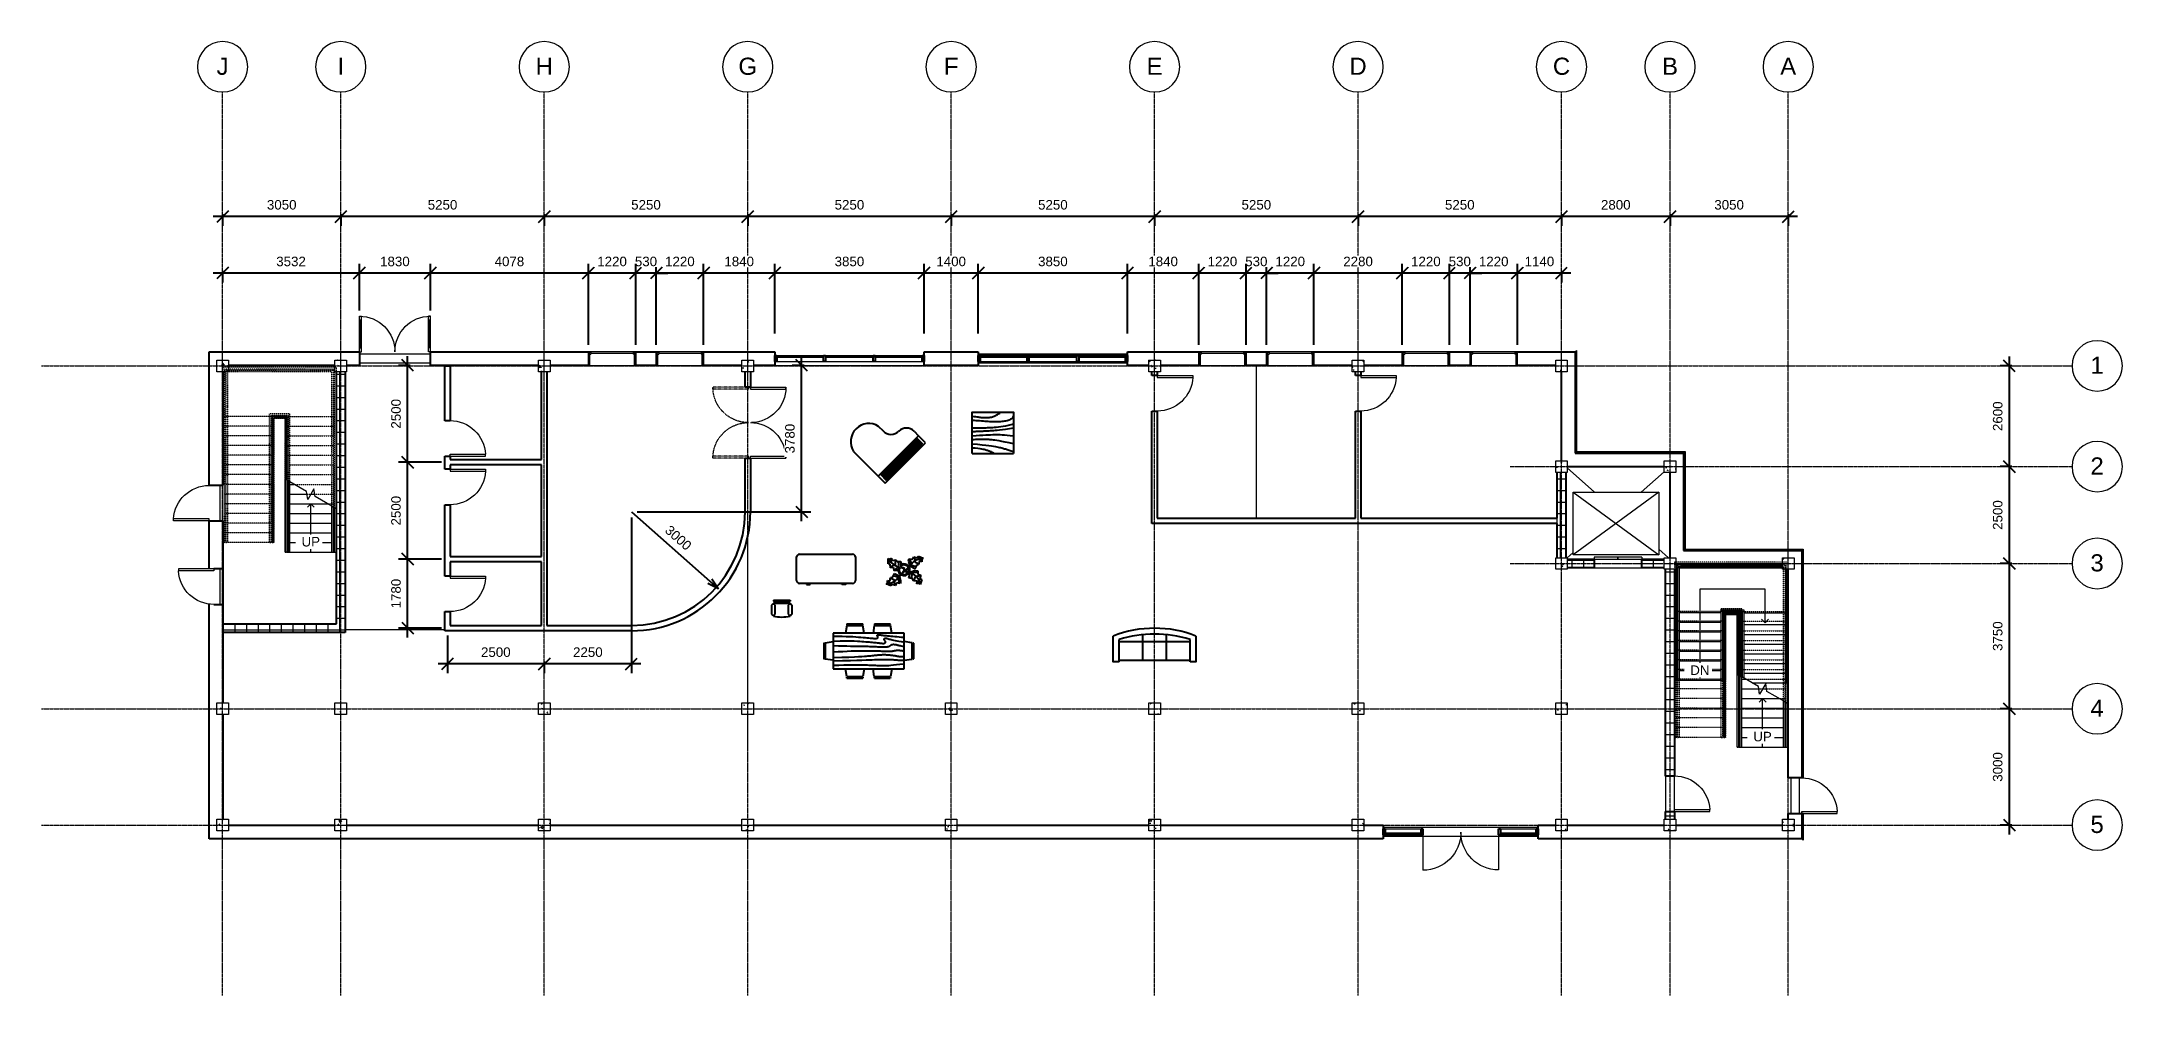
# Model space of a CAD drawing. Header units: millimetres. Extents: x -45493 to 8201, y -4031 to 20582.
import ezdxf

# ---------------------------------------------------------------- set-up
doc = ezdxf.new("R2010")
doc.units = ezdxf.units.MM
for name, pattern in [('Dash', [6.35, 3.175, -3.175]), ('Grid Line', [22.225, 12.7, -3.175, 3.175, -3.175]), ('Overhead', [3.96875, 2.38125, -1.5875])]:
    doc.linetypes.add(name, pattern=pattern)
for name, color, linetype, lineweight in [('A-ANNO-DIMS', 10, 'Continuous', 9), ('A-AREA', 32, 'Continuous', 9), ('A-DOOR', 31, 'Continuous', 9), ('A-DOOR-GLAZ', 31, 'Continuous', 18), ('A-FLOR-HRAL', 11, 'Continuous', 9), ('A-FLOR-HRAL-MBND', 50, 'Overhead', 9), ('A-GLAZ', 151, 'Continuous', 9), ('A-GLAZ-CURT', 52, 'Continuous', 9), ('A-GLAZ-CWMG', 51, 'Continuous', 9), ('A-WALL', 113, 'Continuous', 9), ('A-WALL-PATT', 111, 'Continuous', 9), ('I-WALL', 2, 'Continuous', 9), ('Q-SPCQ', 91, 'Continuous', 9), ('S-COLS', 52, 'Continuous', 9), ('S-GRID', 1, 'Continuous', 9), ('S-GRID-IDEN', 1, 'Continuous', 9), ('S-STRS', 31, 'Continuous', 9), ('S-STRS-ANNO', 31, 'Continuous', 9), ('S-STRS-MBND', 31, 'Overhead', 9), ('S-STRS-TEXT', 31, 'Continuous', 9)]:
    doc.layers.add(name, color=color, linetype=linetype, lineweight=lineweight)
doc.layers.add('I-FURN', color=40, linetype='Continuous')
doc.styles.add('Arial', font='Arial.ttf', dxfattribs={"height": 245.883234})
doc.styles.add('Arial_1', font='Arial.ttf', dxfattribs={"height": 442.58982})
doc.dimstyles.new('Arrow_-_2_5mm_Arial', dxfattribs={"dimscale": 304.8, "dimtxt": 250, "dimasz": 0.984252, "dimexe": 0.787402, "dimexo": 0, "dimgap": 0.574147, "dimtad": 1, "dimjust": 3, "dimdec": 0, "dimzin": 0, "dimdsep": 46, "dimtxsty": 'Arial', "dimblk1": 'OPEN30', "dimblk2": 'OPEN30', "dimsah": 1, "dimcen": 0.09, "dimazin": 0, "dimtfac": 1, "dimtdec": 4, "dimtix": 1, "dimtmove": 0, "dimatfit": 2, "dimfxl": 1, "dimtvp": 1, "dimtfill": 1, "dimtolj": 1, "dimtzin": 0, "dimarcsym": 2})
doc.dimstyles.new('Diagonal_-_2_5mm_Arial', dxfattribs={"dimscale": 304.8, "dimtxt": 250, "dimasz": 0.984252, "dimexe": 0.787402, "dimexo": 0.492126, "dimgap": 0.574147, "dimtad": 1, "dimdec": 0, "dimzin": 0, "dimdsep": 46, "dimtxsty": 'Arial', "dimblk1": 'OBLIQUE', "dimblk2": 'OBLIQUE', "dimsah": 1, "dimcen": 0.09, "dimdle": 0.787402, "dimazin": 0, "dimtfac": 1, "dimtdec": 4, "dimtix": 1, "dimtmove": 0, "dimatfit": 3, "dimfxl": 1, "dimtvp": 1, "dimtfill": 1, "dimtolj": 1, "dimtzin": 0, "dimarcsym": 2})
doc.dimstyles.new('Diagonal_-_2_5mm_Arial_1', dxfattribs={"dimscale": 304.8, "dimtxt": 250, "dimasz": 0.984252, "dimexe": 0.787402, "dimexo": 0.492126, "dimgap": 0.574147, "dimtad": 1, "dimdec": 0, "dimzin": 0, "dimdsep": 46, "dimtxsty": 'Arial', "dimblk1": 'OBLIQUE', "dimblk2": 'OBLIQUE', "dimsah": 1, "dimcen": 0.09, "dimdle": 0.787402, "dimazin": 0, "dimtfac": 1, "dimtdec": 4, "dimtix": 1, "dimtmove": 0, "dimatfit": 3, "dimfxl": 1, "dimtvp": 1, "dimtfill": 1, "dimtolj": 1, "dimtzin": 0, "dimarcsym": 2})
doc.dimstyles.new('Diagonal_-_2_5mm_Arial_2', dxfattribs={"dimscale": 304.8, "dimtxt": 250, "dimasz": 0.984252, "dimexe": 0.787402, "dimexo": 0.492126, "dimgap": 0.574147, "dimtad": 1, "dimdec": 0, "dimzin": 0, "dimdsep": 46, "dimtxsty": 'Arial', "dimblk1": 'OBLIQUE', "dimblk2": 'OBLIQUE', "dimsah": 1, "dimcen": 0.09, "dimdle": 0.787402, "dimazin": 0, "dimtfac": 1, "dimtdec": 4, "dimtix": 1, "dimtmove": 0, "dimatfit": 3, "dimfxl": 1, "dimtvp": 1, "dimtfill": 1, "dimtolj": 1, "dimtzin": 0, "dimarcsym": 2})
doc.dimstyles.new('Diagonal_-_2_5mm_Arial_3', dxfattribs={"dimscale": 304.8, "dimtxt": 250, "dimasz": 0.984252, "dimexe": 0.787402, "dimexo": 0.492126, "dimgap": 0.574147, "dimtad": 1, "dimdec": 0, "dimzin": 0, "dimdsep": 46, "dimtxsty": 'Arial', "dimblk1": 'OBLIQUE', "dimblk2": 'OBLIQUE', "dimsah": 1, "dimcen": 0.09, "dimdle": 0.787402, "dimazin": 0, "dimtfac": 1, "dimtdec": 4, "dimtix": 1, "dimtmove": 0, "dimatfit": 3, "dimfxl": 1, "dimtvp": 1, "dimtfill": 1, "dimtolj": 1, "dimtzin": 0, "dimarcsym": 2})
pattern_1 = [(0, (-527.51, 0), (502.165, 203.2), [20.714, -355.91, 20.714, -355.91, -2008.66]), (0, (-527.51, 0), (502.165, 203.2), [-753.248, 20.714, -732.534, 20.714, -355.91, -878.789]), (0, (-527.51, 0), (502.165, 203.2), [-1883.12, 20.714, -230.368, 20.714, -606.992]), (109.631, (-339.2, 101.6), (-359.802, 602.307), [30.828, -529.68, -3549.89]), (109.631, (-339.2, 101.6), (-359.802, 602.307), [-560.51, 30.828, -529.68, -2989.382]), (109.631, (-339.2, 101.6), (-359.802, 602.307), [-1121.018, 30.828, -1090.19, -1868.364]), (109.631, (-339.2, 101.6), (-359.802, 602.307), [-2242.037, 30.828, -529.68, -1307.855]), (109.631, (-339.2, 101.6), (-359.802, 602.307), [-2802.546, 30.828, -342.845, -934.182]), (109.631, (-339.2, 101.6), (-359.802, 602.307), [-3176.22, 30.828, -903.354]), (250.369, (-276.43, 508), (-142.3562, -805.5062), [30.828, -529.68, -3549.89]), (250.369, (-276.43, 508), (-142.3562, -805.5062), [-560.51, 30.828, -529.68, -2989.382]), (250.369, (-276.43, 508), (-142.3562, -805.5062), [-1121.018, 30.828, -1090.19, -1868.364]), (250.369, (-276.43, 508), (-142.3562, -805.5062), [-2242.037, 30.828, -529.68, -1307.855]), (250.369, (-276.43, 508), (-142.3562, -805.5062), [-2802.546, 30.828, -342.845, -934.182]), (250.369, (-276.43, 508), (-142.3562, -805.5062), [-3176.22, 30.828, -903.354])]
pattern_2 = [(0, (0, 0), (0, 300), []), (90, (0, 0), (-300, 2e-14), [])]

# ---------------------------------------------------------------- blocks, each defined once
blk = doc.blocks.new('M_Concrete-Square-Column - 300 x 300mm-137764-1st Floor Dimensioned Plan')
at = {"layer": 'S-COLS'}
h = blk.add_hatch(dxfattribs=at)
h.set_pattern_fill('FP_1', color=256, style=0, pattern_type=2)
h.set_pattern_definition([(230, (352.4, 7114.2), (-728.737, 63.756), [76.2, -838.2]), (175, (352.4, 7114.2), (140.97, -764.23), [60.96, -670.56]), (280.451, (291.7, 7119.54), (-587.77, -700.47), [64.76, -712.36]), (226.184, (352.4, 6911), (-1084.32, 168.17), [114.3, -1257.3]), (276.636, (262.1, 6925), (-949.61, -989.71), [97.14, -1068.54]), (171.184, (352.4, 6911), (-949.62, -989.7), [91.44, -1005.84]), (201, (250.8, 6961.8), (-606.46, 409.06), [76.2, -838.2]), (146, (250.8, 6961.8), (-247.21, -736.75), [60.96, -670.56]), (251.451, (200.3, 6995.9), (-853.67, -327.685), [64.76, -712.36]), (217.5, (352.43, 7114.23), (-12.355, -338.22), [33.528, -628.904, 33.528, -647.192, -673.1]), (217.5, (352.43, 7114.23), (-12.355, -338.22), [-1343.152, 33.528, -639.572]), (187.5, (352.43, 7114.23), (-267.279, -400.722), [33.528, -354.584, 33.528, -613.664, -256.54]), (187.5, (352.43, 7114.23), (-267.279, -400.722), [-1035.304, 33.528, -223.012]), (147.5, (579, 7114.23), (-542.363, 22.915), [33.528, -220.472, 33.528, -758.952, -1051.56]), (147.5, (579, 7114.23), (-542.363, 22.915), [-1046.48, 33.53, -1018.03]), (137.5, (680.6, 7114.23), (-592.517, -101.707), [33.528, -296.672, 33.528, -492.76, -746.76]), (137.5, (680.6, 7114.23), (-592.517, -101.707), [-856.49, 33.53, -713.23])])
h.paths.add_polyline_path([(-4, 150), (-150, 150), (-150, -150), (150, -150), (150, 150)], flags=0)
for p, q in [((150, 150), (-150, 150)), ((-150, 150), (-150, -150)), ((150, -150), (150, 150)), ((-150, -150), (150, -150))]:
    blk.add_line(p, q, dxfattribs=at)
blk = doc.blocks.new('M_Concrete-Square-Column - 300 x 300mm-V1-1st Floor Dimensioned Plan')
at = {"layer": 'S-COLS'}
h = blk.add_hatch(dxfattribs=at)
h.set_pattern_fill('FP_2', color=256, style=0, pattern_type=2)
h.set_pattern_definition([(230, (352.4, 364.2), (-728.74, 63.76), [76.2, -838.2]), (175, (352.4, 364.2), (141, -764.2), [60.96, -670.56]), (280.45, (291.7, 369.54), (-587.8, -700.5), [64.76, -712.36]), (226.18, (352.4, 161), (-1084.3, 168.2), [114.3, -1257.3]), (276.64, (262.1, 175), (-949.6, -989.7), [97.14, -1068.54]), (171.18, (352.4, 161), (-949.6, -989.7), [91.44, -1005.84]), (201, (250.8, 211.8), (-606.46, 409.06), [76.2, -838.2]), (146, (250.8, 211.8), (-247.2, -736.75), [60.96, -670.56]), (251.45, (200.3, 245.9), (-853.7, -327.7), [64.76, -712.36]), (217.5, (352.43, 364.23), (-12.35, -338.22), [33.53, -628.904, 33.53, -647.19, -673.1]), (217.5, (352.43, 364.23), (-12.35, -338.22), [-1343.15, 33.53, -639.57]), (187.5, (352.43, 364.23), (-267.28, -400.72), [33.53, -354.58, 33.53, -613.66, -256.54]), (187.5, (352.43, 364.23), (-267.28, -400.72), [-1035.3, 33.53, -223.01]), (147.5, (579, 364.23), (-542.36, 22.915), [33.53, -220.47, 33.53, -758.95, -1051.56]), (147.5, (579, 364.23), (-542.36, 22.915), [-1046.48, 33.53, -1018.03]), (137.5, (680.6, 364.23), (-592.52, -101.7), [33.53, -296.67, 33.53, -492.76, -746.76]), (137.5, (680.6, 364.23), (-592.52, -101.7), [-856.49, 33.53, -713.23])])
h.paths.add_polyline_path([(150, 150), (-150, 150), (-150, -150), (150, -150)], flags=0)
for p, q in [((150, 150), (-150, 150)), ((-150, 150), (-150, -150)), ((150, -150), (150, 150)), ((-150, -150), (150, -150))]:
    blk.add_line(p, q, dxfattribs=at)
blk = doc.blocks.new('M_Concrete-Square-Column - 300 x 300mm-V2-1st Floor Dimensioned Plan')
at = {"layer": 'S-COLS'}
h = blk.add_hatch(dxfattribs=at)
h.set_pattern_fill('FP_3', color=256, style=0, pattern_type=2)
h.set_pattern_definition([(230, (3402.4, 9614.2), (-728.737, 63.756), [76.2, -838.2]), (175, (3402.4, 9614.2), (140.97, -764.23), [60.96, -670.56]), (280.451, (3341.7, 9619.54), (-587.77, -700.467), [64.76, -712.36]), (226.184, (3402.4, 9411), (-1084.32, 168.17), [114.3, -1257.3]), (276.636, (3312.1, 9425), (-949.61, -989.71), [97.14, -1068.54]), (171.184, (3402.4, 9411), (-949.62, -989.7), [91.44, -1005.84]), (201, (3300.8, 9461.8), (-606.458, 409.06), [76.2, -838.2]), (146, (3300.8, 9461.8), (-247.21, -736.753), [60.96, -670.56]), (251.451, (3250.3, 9495.9), (-853.67, -327.685), [64.76, -712.36]), (217.5, (3402.43, 9614.23), (-12.355, -338.22), [33.528, -628.904, 33.528, -647.192, -673.1]), (217.5, (3402.43, 9614.23), (-12.355, -338.22), [-1343.152, 33.528, -639.572]), (187.5, (3402.43, 9614.23), (-267.279, -400.722), [33.528, -354.584, 33.528, -613.664, -256.54]), (187.5, (3402.43, 9614.23), (-267.279, -400.722), [-1035.304, 33.528, -223.012]), (147.5, (3629, 9614.23), (-542.363, 22.915), [33.528, -220.472, 33.528, -758.952, -1051.56]), (147.5, (3629, 9614.23), (-542.363, 22.915), [-1046.48, 33.528, -1018.032]), (137.5, (3730.6, 9614.23), (-592.517, -101.707), [33.528, -296.672, 33.528, -492.76, -746.76]), (137.5, (3730.6, 9614.23), (-592.517, -101.707), [-856.49, 33.53, -713.23])])
h.paths.add_polyline_path([(150, 150), (-150, 150), (-150, -150), (150, -150)], flags=0)
for p, q in [((150, 150), (-150, 150)), ((-150, 150), (-150, -150)), ((150, -150), (150, 150)), ((-150, -150), (150, -150))]:
    blk.add_line(p, q, dxfattribs=at)
blk = doc.blocks.new('M_Concrete-Square-Column - 300 x 300mm-V3-1st Floor Dimensioned Plan')
at = {"layer": 'S-COLS'}
h = blk.add_hatch(dxfattribs=at)
h.set_pattern_fill('FP_4', color=256, style=0, pattern_type=2)
h.set_pattern_definition([(230, (3402.4, 7114.2), (-728.737, 63.756), [76.2, -838.2]), (175, (3402.4, 7114.2), (140.97, -764.23), [60.96, -670.56]), (280.451, (3341.7, 7119.54), (-587.77, -700.467), [64.76, -712.36]), (226.184, (3402.4, 6911), (-1084.32, 168.17), [114.3, -1257.3]), (276.636, (3312.1, 6925), (-949.61, -989.71), [97.14, -1068.54]), (171.184, (3402.4, 6911), (-949.62, -989.7), [91.44, -1005.84]), (201, (3300.8, 6961.8), (-606.46, 409.06), [76.2, -838.2]), (146, (3300.8, 6961.8), (-247.21, -736.75), [60.96, -670.56]), (251.451, (3250.3, 6995.9), (-853.67, -327.685), [64.76, -712.36]), (217.5, (3402.43, 7114.23), (-12.355, -338.22), [33.528, -628.904, 33.528, -647.192, -673.1]), (217.5, (3402.43, 7114.23), (-12.355, -338.22), [-1343.152, 33.528, -639.572]), (187.5, (3402.43, 7114.23), (-267.279, -400.722), [33.528, -354.584, 33.528, -613.664, -256.54]), (187.5, (3402.43, 7114.23), (-267.279, -400.722), [-1035.304, 33.528, -223.012]), (147.5, (3629, 7114.23), (-542.363, 22.915), [33.528, -220.472, 33.528, -758.952, -1051.56]), (147.5, (3629, 7114.23), (-542.363, 22.915), [-1046.48, 33.528, -1018.032]), (137.5, (3730.6, 7114.23), (-592.517, -101.707), [33.528, -296.672, 33.528, -492.76, -746.76]), (137.5, (3730.6, 7114.23), (-592.517, -101.707), [-856.49, 33.53, -713.23])])
h.paths.add_polyline_path([(150, 150), (-150, 150), (-150, -150), (150, -150), (150, -28)], flags=0)
for p, q in [((150, 150), (-150, 150)), ((-150, 150), (-150, -150)), ((150, -150), (150, 150)), ((-150, -150), (150, -150))]:
    blk.add_line(p, q, dxfattribs=at)
blk = doc.blocks.new('M_Concrete-Square-Column - 300 x 300mm-V4-1st Floor Dimensioned Plan')
at = {"layer": 'S-COLS'}
h = blk.add_hatch(dxfattribs=at)
h.set_pattern_fill('FP_5', color=256, style=0, pattern_type=2)
h.set_pattern_definition([(230, (3402.4, 364.2), (-728.74, 63.76), [76.2, -838.2]), (175, (3402.4, 364.2), (140.97, -764.23), [60.96, -670.56]), (280.45, (3341.7, 369.54), (-587.77, -700.47), [64.76, -712.36]), (226.184, (3402.4, 161), (-1084.32, 168.17), [114.3, -1257.3]), (276.636, (3312.1, 175), (-949.6, -989.7), [97.14, -1068.54]), (171.184, (3402.4, 161), (-949.62, -989.7), [91.44, -1005.84]), (201, (3300.8, 211.8), (-606.46, 409.06), [76.2, -838.2]), (146, (3300.8, 211.8), (-247.21, -736.75), [60.96, -670.56]), (251.45, (3250.3, 245.9), (-853.67, -327.69), [64.76, -712.36]), (217.5, (3402.43, 364.23), (-12.355, -338.22), [33.528, -628.904, 33.528, -647.192, -673.1]), (217.5, (3402.43, 364.23), (-12.355, -338.22), [-1343.15, 33.53, -639.57]), (187.5, (3402.43, 364.23), (-267.28, -400.722), [33.528, -354.584, 33.528, -613.664, -256.54]), (187.5, (3402.43, 364.23), (-267.28, -400.722), [-1035.304, 33.53, -223.01]), (147.5, (3629, 364.23), (-542.363, 22.915), [33.528, -220.472, 33.528, -758.952, -1051.56]), (147.5, (3629, 364.23), (-542.363, 22.915), [-1046.48, 33.53, -1018.03]), (137.5, (3730.6, 364.23), (-592.517, -101.707), [33.53, -296.67, 33.53, -492.76, -746.76]), (137.5, (3730.6, 364.23), (-592.517, -101.707), [-856.49, 33.53, -713.23])])
h.paths.add_polyline_path([(150, 150), (-150, 150), (-150, -150), (150, -150)], flags=0)
for p, q in [((150, 150), (-150, 150)), ((-150, 150), (-150, -150)), ((150, -150), (150, 150)), ((-150, -150), (150, -150))]:
    blk.add_line(p, q, dxfattribs=at)
blk = doc.blocks.new('M_Concrete-Square-Column - 300 x 300mm-V5-1st Floor Dimensioned Plan')
at = {"layer": 'S-COLS'}
h = blk.add_hatch(dxfattribs=at)
h.set_pattern_fill('FP_6', color=256, style=0, pattern_type=2)
h.set_pattern_definition([(230, (6202.4, 12214.2), (-728.737, 63.756), [76.2, -838.2]), (175, (6202.4, 12214.2), (140.97, -764.228), [60.96, -670.56]), (280.451, (6141.7, 12219.54), (-587.77, -700.467), [64.76, -712.36]), (226.184, (6202.4, 12011), (-1084.316, 168.17), [114.3, -1257.3]), (276.636, (6112.1, 12025), (-949.61, -989.71), [97.14, -1068.54]), (171.184, (6202.4, 12011), (-949.62, -989.7), [91.44, -1005.84]), (201, (6100.8, 12061.8), (-606.458, 409.06), [76.2, -838.2]), (146, (6100.8, 12061.8), (-247.21, -736.753), [60.96, -670.56]), (251.451, (6050.3, 12095.9), (-853.67, -327.685), [64.76, -712.36]), (217.5, (6202.43, 12214.23), (-12.3547, -338.22), [33.528, -628.904, 33.528, -647.192, -673.1]), (217.5, (6202.43, 12214.23), (-12.3547, -338.22), [-1343.152, 33.528, -639.572]), (187.5, (6202.43, 12214.23), (-267.279, -400.722), [33.528, -354.584, 33.528, -870.204]), (187.5, (6202.43, 12214.23), (-267.279, -400.722), [-421.64, -613.664, 33.528, -223.012]), (147.5, (6429, 12214.23), (-542.3633, 22.9153), [33.528, -220.472, 33.528, -1810.512]), (147.5, (6429, 12214.23), (-542.3633, 22.9153), [-287.528, -758.952, 33.528, -1018.032]), (137.5, (6530.6, 12214.23), (-592.517, -101.707), [33.528, -296.672, 33.528, -492.76, -746.76]), (137.5, (6530.6, 12214.23), (-592.517, -101.707), [-856.488, 33.528, -713.232])])
h.paths.add_polyline_path([(150, 150), (-150, 150), (-150, -150), (150, -150)], flags=0)
for p, q in [((150, 150), (-150, 150)), ((-150, 150), (-150, -150)), ((150, -150), (150, 150)), ((-150, -150), (150, -150))]:
    blk.add_line(p, q, dxfattribs=at)
blk = doc.blocks.new('M_Concrete-Square-Column - 300 x 300mm-V6-1st Floor Dimensioned Plan')
at = {"layer": 'S-COLS'}
h = blk.add_hatch(dxfattribs=at)
h.set_pattern_fill('FP_7', color=256, style=0, pattern_type=2)
h.set_pattern_definition([(230, (6202.4, 9614.2), (-728.737, 63.756), [76.2, -838.2]), (175, (6202.4, 9614.2), (140.97, -764.23), [60.96, -670.56]), (280.451, (6141.7, 9619.54), (-587.77, -700.467), [64.76, -712.36]), (226.184, (6202.4, 9411), (-1084.316, 168.17), [114.3, -1257.3]), (276.636, (6112.1, 9425), (-949.61, -989.71), [97.14, -1068.54]), (171.184, (6202.4, 9411), (-949.62, -989.7), [91.44, -1005.84]), (201, (6100.8, 9461.8), (-606.458, 409.06), [76.2, -838.2]), (146, (6100.8, 9461.8), (-247.21, -736.753), [60.96, -670.56]), (251.451, (6050.3, 9495.9), (-853.67, -327.685), [64.76, -712.36]), (217.5, (6202.43, 9614.23), (-12.3547, -338.22), [33.528, -628.904, 33.528, -647.192, -673.1]), (217.5, (6202.43, 9614.23), (-12.3547, -338.22), [-1343.152, 33.528, -639.572]), (187.5, (6202.43, 9614.23), (-267.279, -400.722), [33.528, -354.584, 33.528, -613.664, -256.54]), (187.5, (6202.43, 9614.23), (-267.279, -400.722), [-1035.304, 33.528, -223.012]), (147.5, (6429, 9614.23), (-542.3633, 22.9153), [33.528, -220.472, 33.528, -758.952, -1051.56]), (147.5, (6429, 9614.23), (-542.3633, 22.9153), [-1046.48, 33.528, -1018.032]), (137.5, (6530.6, 9614.23), (-592.517, -101.707), [33.528, -296.672, 33.528, -492.76, -746.76]), (137.5, (6530.6, 9614.23), (-592.517, -101.707), [-856.488, 33.528, -713.232])])
h.paths.add_polyline_path([(150, 150), (-150, 150), (-150, -150), (150, -150)], flags=0)
for p, q in [((150, 150), (-150, 150)), ((-150, 150), (-150, -150)), ((150, -150), (150, 150)), ((-150, -150), (150, -150))]:
    blk.add_line(p, q, dxfattribs=at)
blk = doc.blocks.new('M_Concrete-Square-Column - 300 x 300mm-V7-1st Floor Dimensioned Plan')
at = {"layer": 'S-COLS'}
h = blk.add_hatch(dxfattribs=at)
h.set_pattern_fill('FP_8', color=256, style=0, pattern_type=2)
h.set_pattern_definition([(230, (6202.4, 7114.2), (-728.737, 63.756), [76.2, -838.2]), (175, (6202.4, 7114.2), (140.97, -764.23), [60.96, -670.56]), (280.451, (6141.7, 7119.54), (-587.77, -700.467), [64.76, -712.36]), (226.184, (6202.4, 6911), (-1084.32, 168.17), [114.3, -1257.3]), (276.636, (6112.1, 6925), (-949.61, -989.71), [97.14, -1068.54]), (171.184, (6202.4, 6911), (-949.62, -989.7), [91.44, -1005.84]), (201, (6100.8, 6961.8), (-606.458, 409.06), [76.2, -838.2]), (146, (6100.8, 6961.8), (-247.21, -736.75), [60.96, -670.56]), (251.451, (6050.3, 6995.9), (-853.67, -327.685), [64.76, -712.36]), (217.5, (6202.43, 7114.23), (-12.355, -338.22), [33.528, -628.904, 33.528, -647.192, -673.1]), (217.5, (6202.43, 7114.23), (-12.355, -338.22), [-1343.152, 33.528, -639.572]), (187.5, (6202.43, 7114.23), (-267.279, -400.722), [33.528, -354.584, 33.528, -613.664, -256.54]), (187.5, (6202.43, 7114.23), (-267.279, -400.722), [-1035.304, 33.528, -223.012]), (147.5, (6429, 7114.23), (-542.363, 22.915), [33.528, -220.472, 33.528, -758.952, -1051.56]), (147.5, (6429, 7114.23), (-542.363, 22.915), [-1046.48, 33.528, -1018.032]), (137.5, (6530.6, 7114.23), (-592.517, -101.707), [33.528, -296.672, 33.528, -492.76, -746.76]), (137.5, (6530.6, 7114.23), (-592.517, -101.707), [-856.49, 33.53, -713.23])])
h.paths.add_polyline_path([(150, 150), (-150, 150), (-150, -150), (150, -150)], flags=0)
for p, q in [((150, 150), (-150, 150)), ((-150, 150), (-150, -150)), ((150, -150), (150, 150)), ((-150, -150), (150, -150))]:
    blk.add_line(p, q, dxfattribs=at)
blk = doc.blocks.new('M_Concrete-Square-Column - 300 x 300mm-V8-1st Floor Dimensioned Plan')
at = {"layer": 'S-COLS'}
h = blk.add_hatch(dxfattribs=at)
h.set_pattern_fill('FP_9', color=256, style=0, pattern_type=2)
h.set_pattern_definition([(230, (6202.4, 3364.2), (-728.737, 63.756), [76.2, -838.2]), (175, (6202.4, 3364.2), (140.97, -764.23), [60.96, -670.56]), (280.451, (6141.7, 3369.54), (-587.77, -700.47), [64.76, -712.36]), (226.184, (6202.4, 3161), (-1084.32, 168.17), [114.3, -1257.3]), (276.636, (6112.1, 3175), (-949.61, -989.71), [97.14, -1068.54]), (171.184, (6202.4, 3161), (-949.62, -989.7), [91.44, -1005.84]), (201, (6100.8, 3211.8), (-606.46, 409.06), [76.2, -838.2]), (146, (6100.8, 3211.8), (-247.21, -736.75), [60.96, -670.56]), (251.451, (6050.3, 3245.9), (-853.67, -327.685), [64.76, -712.36]), (217.5, (6202.43, 3364.22), (-12.355, -338.22), [33.528, -628.904, 33.528, -647.192, -673.1]), (217.5, (6202.43, 3364.22), (-12.355, -338.22), [-1343.152, 33.528, -639.572]), (187.5, (6202.43, 3364.22), (-267.279, -400.722), [33.528, -354.584, 33.528, -613.664, -256.54]), (187.5, (6202.43, 3364.22), (-267.279, -400.722), [-1035.304, 33.528, -223.012]), (147.5, (6429, 3364.22), (-542.363, 22.915), [33.528, -220.472, 33.528, -758.952, -1051.56]), (147.5, (6429, 3364.22), (-542.363, 22.915), [-1046.48, 33.528, -1018.032]), (137.5, (6530.6, 3364.22), (-592.517, -101.707), [33.528, -296.672, 33.528, -492.76, -746.76]), (137.5, (6530.6, 3364.22), (-592.517, -101.707), [-856.49, 33.53, -713.23])])
h.paths.add_polyline_path([(150, 150), (-150, 150), (-150, -150), (150, -150)], flags=0)
for p, q in [((150, 150), (-150, 150)), ((-150, 150), (-150, -150)), ((150, -150), (150, 150)), ((-150, -150), (150, -150))]:
    blk.add_line(p, q, dxfattribs=at)
blk = doc.blocks.new('M_Concrete-Square-Column - 300 x 300mm-V9-1st Floor Dimensioned Plan')
at = {"layer": 'S-COLS'}
h = blk.add_hatch(dxfattribs=at)
h.set_pattern_fill('FP_10', color=256, style=0, pattern_type=2)
h.set_pattern_definition([(230, (6202.4, 364.2), (-728.737, 63.756), [76.2, -838.2]), (175, (6202.4, 364.2), (140.97, -764.23), [60.96, -670.56]), (280.451, (6141.7, 369.54), (-587.77, -700.47), [64.76, -712.36]), (226.184, (6202.4, 161), (-1084.32, 168.17), [114.3, -1257.3]), (276.636, (6112.1, 175), (-949.61, -989.71), [97.14, -1068.54]), (171.184, (6202.4, 161), (-949.62, -989.7), [91.44, -1005.84]), (201, (6100.8, 211.8), (-606.46, 409.06), [76.2, -838.2]), (146, (6100.8, 211.8), (-247.21, -736.75), [60.96, -670.56]), (251.451, (6050.3, 245.9), (-853.67, -327.685), [64.76, -712.36]), (217.5, (6202.43, 364.23), (-12.355, -338.22), [33.528, -628.904, 33.528, -647.192, -673.1]), (217.5, (6202.43, 364.23), (-12.355, -338.22), [-1343.15, 33.53, -639.57]), (187.5, (6202.43, 364.23), (-267.279, -400.722), [33.528, -354.584, 33.528, -613.664, -256.54]), (187.5, (6202.43, 364.23), (-267.279, -400.722), [-1035.304, 33.53, -223.01]), (147.5, (6429, 364.23), (-542.363, 22.915), [33.528, -220.472, 33.528, -758.952, -1051.56]), (147.5, (6429, 364.23), (-542.363, 22.915), [-1046.48, 33.53, -1018.03]), (137.5, (6530.6, 364.23), (-592.517, -101.707), [33.528, -296.672, 33.528, -492.76, -746.76]), (137.5, (6530.6, 364.23), (-592.517, -101.707), [-856.49, 33.53, -713.23])])
h.paths.add_polyline_path([(150, 150), (-150, 150), (-150, -150), (150, -150)], flags=0)
for p, q in [((150, 150), (-150, 150)), ((-150, 150), (-150, -150)), ((150, -150), (150, 150)), ((-150, -150), (150, -150))]:
    blk.add_line(p, q, dxfattribs=at)
blk = doc.blocks.new('M_Concrete-Square-Column - 300 x 300mm-V10-1st Floor Dimensioned Plan')
at = {"layer": 'S-COLS'}
h = blk.add_hatch(dxfattribs=at)
h.set_pattern_fill('FP_11', color=256, style=0, pattern_type=2)
h.set_pattern_definition([(230, (11452.4, 12214.2), (-728.737, 63.756), [76.2, -838.2]), (175, (11452.4, 12214.2), (140.97, -764.228), [60.96, -670.56]), (280.451, (11391.7, 12219.54), (-587.77, -700.467), [64.76, -712.36]), (226.184, (11452.4, 12011), (-1084.316, 168.17), [114.3, -1257.3]), (276.636, (11362.1, 12025), (-949.61, -989.71), [97.14, -1068.54]), (171.184, (11452.4, 12011), (-949.62, -989.7), [91.44, -1005.84]), (201, (11350.8, 12061.8), (-606.458, 409.06), [76.2, -838.2]), (146, (11350.8, 12061.8), (-247.21, -736.753), [60.96, -670.56]), (251.451, (11300.3, 12095.9), (-853.668, -327.685), [64.76, -712.36]), (217.5, (11452.42, 12214.23), (-12.3547, -338.22), [33.528, -628.904, 33.528, -1320.292]), (217.5, (11452.42, 12214.23), (-12.3547, -338.22), [-695.96, -647.192, 33.528, -639.572]), (187.5, (11452.42, 12214.23), (-267.279, -400.722), [33.528, -354.584, 33.528, -870.204]), (187.5, (11452.42, 12214.23), (-267.279, -400.722), [-421.64, -613.664, 33.528, -223.012]), (147.5, (11679, 12214.23), (-542.3633, 22.9153), [33.528, -220.472, 33.528, -1810.512]), (147.5, (11679, 12214.23), (-542.3633, 22.9153), [-287.528, -758.952, 33.528, -1018.032]), (137.5, (11780.6, 12214.23), (-592.517, -101.707), [33.528, -296.672, 33.528, -492.76, -746.76]), (137.5, (11780.6, 12214.23), (-592.517, -101.707), [-856.488, 33.528, -713.232])])
h.paths.add_polyline_path([(150, 150), (-150, 150), (-150, -150), (150, -150)], flags=0)
for p, q in [((150, 150), (-150, 150)), ((-150, 150), (-150, -150)), ((150, -150), (150, 150)), ((-150, -150), (150, -150))]:
    blk.add_line(p, q, dxfattribs=at)
blk = doc.blocks.new('M_Concrete-Square-Column - 300 x 300mm-V11-1st Floor Dimensioned Plan')
at = {"layer": 'S-COLS'}
h = blk.add_hatch(dxfattribs=at)
h.set_pattern_fill('FP_12', color=256, style=0, pattern_type=2)
h.set_pattern_definition([(230, (11452.4, 3364.2), (-728.737, 63.756), [76.2, -838.2]), (175, (11452.4, 3364.2), (140.97, -764.228), [60.96, -670.56]), (280.451, (11391.7, 3369.54), (-587.77, -700.467), [64.76, -712.36]), (226.184, (11452.4, 3161), (-1084.316, 168.17), [114.3, -1257.3]), (276.636, (11362.1, 3175), (-949.61, -989.71), [97.14, -1068.54]), (171.184, (11452.4, 3161), (-949.62, -989.7), [91.44, -1005.84]), (201, (11350.8, 3211.8), (-606.458, 409.06), [76.2, -838.2]), (146, (11350.8, 3211.8), (-247.21, -736.753), [60.96, -670.56]), (251.451, (11300.3, 3245.9), (-853.67, -327.685), [64.76, -712.36]), (217.5, (11452.42, 3364.22), (-12.3547, -338.22), [33.528, -628.904, 33.528, -647.192, -673.1]), (217.5, (11452.42, 3364.22), (-12.3547, -338.22), [-1343.152, 33.528, -639.572]), (187.5, (11452.42, 3364.22), (-267.279, -400.722), [33.528, -354.584, 33.528, -870.204]), (187.5, (11452.42, 3364.22), (-267.279, -400.722), [-421.64, -613.664, 33.528, -223.012]), (147.5, (11679, 3364.22), (-542.3633, 22.9153), [33.528, -220.472, 33.528, -1810.512]), (147.5, (11679, 3364.22), (-542.3633, 22.9153), [-287.528, -758.952, 33.528, -1018.032]), (137.5, (11780.6, 3364.22), (-592.517, -101.707), [33.528, -296.672, 33.528, -492.76, -746.76]), (137.5, (11780.6, 3364.22), (-592.517, -101.707), [-856.488, 33.528, -713.232])])
h.paths.add_polyline_path([(150, 150), (-150, 150), (-150, -150), (150, -150)], flags=0)
for p, q in [((150, 150), (-150, 150)), ((-150, 150), (-150, -150)), ((150, -150), (150, 150)), ((-150, -150), (150, -150))]:
    blk.add_line(p, q, dxfattribs=at)
blk = doc.blocks.new('M_Concrete-Square-Column - 300 x 300mm-V12-1st Floor Dimensioned Plan')
at = {"layer": 'S-COLS'}
h = blk.add_hatch(dxfattribs=at)
h.set_pattern_fill('FP_13', color=256, style=0, pattern_type=2)
h.set_pattern_definition([(230, (11452.4, 364.2), (-728.737, 63.756), [76.2, -838.2]), (175, (11452.4, 364.2), (140.97, -764.23), [60.96, -670.56]), (280.451, (11391.7, 369.54), (-587.77, -700.467), [64.76, -712.36]), (226.184, (11452.4, 161), (-1084.316, 168.17), [114.3, -1257.3]), (276.636, (11362.1, 175), (-949.61, -989.71), [97.14, -1068.54]), (171.184, (11452.4, 161), (-949.62, -989.7), [91.44, -1005.84]), (201, (11350.8, 211.8), (-606.458, 409.06), [76.2, -838.2]), (146, (11350.8, 211.8), (-247.21, -736.753), [60.96, -670.56]), (251.451, (11300.3, 245.9), (-853.67, -327.685), [64.76, -712.36]), (217.5, (11452.42, 364.23), (-12.3547, -338.22), [33.528, -628.904, 33.528, -647.192, -673.1]), (217.5, (11452.42, 364.23), (-12.3547, -338.22), [-1343.152, 33.528, -639.572]), (187.5, (11452.42, 364.23), (-267.279, -400.722), [33.528, -354.584, 33.528, -613.664, -256.54]), (187.5, (11452.42, 364.23), (-267.279, -400.722), [-1035.304, 33.528, -223.012]), (147.5, (11679, 364.23), (-542.3633, 22.9153), [33.528, -220.472, 33.528, -758.952, -1051.56]), (147.5, (11679, 364.23), (-542.3633, 22.9153), [-1046.48, 33.528, -1018.032]), (137.5, (11780.6, 364.23), (-592.517, -101.707), [33.528, -296.672, 33.528, -492.76, -746.76]), (137.5, (11780.6, 364.23), (-592.517, -101.707), [-856.488, 33.528, -713.232])])
h.paths.add_polyline_path([(150, 150), (-150, 150), (-150, -150), (150, -150)], flags=0)
for p, q in [((150, 150), (-150, 150)), ((-150, 150), (-150, -150)), ((150, -150), (150, 150)), ((-150, -150), (150, -150))]:
    blk.add_line(p, q, dxfattribs=at)
blk = doc.blocks.new('M_Concrete-Square-Column - 300 x 300mm-V13-1st Floor Dimensioned Plan')
at = {"layer": 'S-COLS'}
h = blk.add_hatch(dxfattribs=at)
h.set_pattern_fill('FP_14', color=256, style=0, pattern_type=2)
h.set_pattern_definition([(230, (16702.4, 12214.2), (-728.737, 63.756), [76.2, -838.2]), (175, (16702.4, 12214.2), (140.972, -764.228), [60.96, -670.56]), (280.451, (16641.7, 12219.54), (-587.77, -700.467), [64.76, -712.36]), (226.184, (16702.4, 12011), (-1084.316, 168.17), [114.3, -1257.3]), (276.636, (16612.1, 12025), (-949.61, -989.71), [97.14, -1068.54]), (171.184, (16702.4, 12011), (-949.62, -989.7), [91.44, -1005.84]), (201, (16600.8, 12061.8), (-606.458, 409.06), [76.2, -838.2]), (146, (16600.8, 12061.8), (-247.208, -736.753), [60.96, -670.56]), (251.451, (16550.3, 12095.9), (-853.668, -327.685), [64.76, -712.36]), (217.5, (16702.42, 12214.23), (-12.3547, -338.22), [33.528, -628.904, 33.528, -1320.292]), (217.5, (16702.42, 12214.23), (-12.3547, -338.22), [-695.96, -647.192, 33.528, -639.572]), (187.5, (16702.42, 12214.23), (-267.279, -400.722), [33.528, -354.584, 33.528, -870.204]), (187.5, (16702.42, 12214.23), (-267.279, -400.722), [-421.64, -613.664, 33.528, -223.012]), (147.5, (16929, 12214.23), (-542.3633, 22.9153), [33.528, -220.472, 33.528, -1810.512]), (147.5, (16929, 12214.23), (-542.3633, 22.9153), [-287.528, -758.952, 33.528, -1018.032]), (137.5, (17030.6, 12214.23), (-592.517, -101.707), [33.528, -296.672, 33.528, -492.76, -746.76]), (137.5, (17030.6, 12214.23), (-592.517, -101.707), [-856.488, 33.528, -713.232])])
h.paths.add_polyline_path([(150, 150), (-150, 150), (-150, -150), (150, -150)], flags=0)
for p, q in [((150, 150), (-150, 150)), ((-150, 150), (-150, -150)), ((150, -150), (150, 150)), ((-150, -150), (150, -150))]:
    blk.add_line(p, q, dxfattribs=at)
blk = doc.blocks.new('M_Concrete-Square-Column - 300 x 300mm-V14-1st Floor Dimensioned Plan')
at = {"layer": 'S-COLS'}
h = blk.add_hatch(dxfattribs=at)
h.set_pattern_fill('FP_15', color=256, style=0, pattern_type=2)
h.set_pattern_definition([(230, (16702.4, 3364.2), (-728.737, 63.756), [76.2, -838.2]), (175, (16702.4, 3364.2), (140.97, -764.228), [60.96, -670.56]), (280.451, (16641.7, 3369.54), (-587.77, -700.467), [64.76, -712.36]), (226.184, (16702.4, 3161), (-1084.316, 168.17), [114.3, -1257.3]), (276.636, (16612.1, 3175), (-949.61, -989.71), [97.14, -1068.54]), (171.184, (16702.4, 3161), (-949.62, -989.7), [91.44, -1005.84]), (201, (16600.8, 3211.8), (-606.458, 409.06), [76.2, -838.2]), (146, (16600.8, 3211.8), (-247.208, -736.753), [60.96, -670.56]), (251.451, (16550.3, 3245.9), (-853.668, -327.685), [64.76, -712.36]), (217.5, (16702.42, 3364.22), (-12.3547, -338.22), [33.528, -628.904, 33.528, -647.192, -673.1]), (217.5, (16702.42, 3364.22), (-12.3547, -338.22), [-1343.152, 33.528, -639.572]), (187.5, (16702.42, 3364.22), (-267.279, -400.722), [33.528, -354.584, 33.528, -870.204]), (187.5, (16702.42, 3364.22), (-267.279, -400.722), [-421.64, -613.664, 33.528, -223.012]), (147.5, (16929, 3364.22), (-542.3633, 22.9153), [33.528, -220.472, 33.528, -1810.512]), (147.5, (16929, 3364.22), (-542.3633, 22.9153), [-287.528, -758.952, 33.528, -1018.032]), (137.5, (17030.6, 3364.22), (-592.517, -101.707), [33.528, -296.672, 33.528, -492.76, -746.76]), (137.5, (17030.6, 3364.22), (-592.517, -101.707), [-856.488, 33.528, -713.232])])
h.paths.add_polyline_path([(150, 150), (-150, 150), (-150, -150), (150, -150)], flags=0)
for p, q in [((150, 150), (-150, 150)), ((-150, 150), (-150, -150)), ((150, -150), (150, 150)), ((-150, -150), (150, -150))]:
    blk.add_line(p, q, dxfattribs=at)
blk = doc.blocks.new('M_Concrete-Square-Column - 300 x 300mm-V15-1st Floor Dimensioned Plan')
at = {"layer": 'S-COLS'}
h = blk.add_hatch(dxfattribs=at)
h.set_pattern_fill('FP_16', color=256, style=0, pattern_type=2)
h.set_pattern_definition([(230, (16702.4, 364.2), (-728.737, 63.756), [76.2, -838.2]), (175, (16702.4, 364.2), (140.97, -764.228), [60.96, -670.56]), (280.451, (16641.7, 369.54), (-587.77, -700.467), [64.76, -712.36]), (226.184, (16702.4, 161), (-1084.316, 168.17), [114.3, -1257.3]), (276.636, (16612.1, 175), (-949.61, -989.71), [97.14, -1068.54]), (171.184, (16702.4, 161), (-949.62, -989.7), [91.44, -1005.84]), (201, (16600.8, 211.8), (-606.458, 409.06), [76.2, -838.2]), (146, (16600.8, 211.8), (-247.21, -736.753), [60.96, -670.56]), (251.451, (16550.3, 245.9), (-853.668, -327.685), [64.76, -712.36]), (217.5, (16702.42, 364.23), (-12.3547, -338.22), [33.528, -628.904, 33.528, -647.192, -673.1]), (217.5, (16702.42, 364.23), (-12.3547, -338.22), [-1343.152, 33.528, -639.572]), (187.5, (16702.42, 364.23), (-267.279, -400.722), [33.528, -354.584, 33.528, -613.664, -256.54]), (187.5, (16702.42, 364.23), (-267.279, -400.722), [-1035.304, 33.528, -223.012]), (147.5, (16929, 364.23), (-542.3633, 22.9153), [33.528, -220.472, 33.528, -758.952, -1051.56]), (147.5, (16929, 364.23), (-542.3633, 22.9153), [-1046.48, 33.528, -1018.032]), (137.5, (17030.6, 364.23), (-592.517, -101.707), [33.528, -296.672, 33.528, -492.76, -746.76]), (137.5, (17030.6, 364.23), (-592.517, -101.707), [-856.488, 33.528, -713.232])])
h.paths.add_polyline_path([(150, 150), (-150, 150), (-150, -150), (150, -150)], flags=0)
for p, q in [((150, 150), (-150, 150)), ((-150, 150), (-150, -150)), ((150, -150), (150, 150)), ((-150, -150), (150, -150))]:
    blk.add_line(p, q, dxfattribs=at)
blk = doc.blocks.new('M_Concrete-Square-Column - 300 x 300mm-V16-1st Floor Dimensioned Plan')
at = {"layer": 'S-COLS'}
h = blk.add_hatch(dxfattribs=at)
h.set_pattern_fill('FP_17', color=256, style=0, pattern_type=2)
h.set_pattern_definition([(230, (21952.4, 3364.2), (-728.737, 63.756), [76.2, -838.2]), (175, (21952.4, 3364.2), (140.972, -764.228), [60.96, -670.56]), (280.451, (21891.7, 3369.54), (-587.77, -700.467), [64.76, -712.36]), (226.184, (21952.4, 3161), (-1084.316, 168.17), [114.3, -1257.3]), (276.636, (21862.1, 3175), (-949.61, -989.71), [97.14, -1068.54]), (171.184, (21952.4, 3161), (-949.62, -989.7), [91.44, -1005.84]), (201, (21850.8, 3211.8), (-606.458, 409.06), [76.2, -838.2]), (146, (21850.8, 3211.8), (-247.208, -736.753), [60.96, -670.56]), (251.451, (21800.3, 3245.9), (-853.668, -327.685), [64.76, -712.36]), (217.5, (21952.42, 3364.22), (-12.3547, -338.22), [33.528, -628.904, 33.528, -647.192, -673.1]), (217.5, (21952.42, 3364.22), (-12.3547, -338.22), [-1343.152, 33.528, -639.572]), (187.5, (21952.42, 3364.22), (-267.279, -400.722), [33.528, -354.584, 33.528, -870.204]), (187.5, (21952.42, 3364.22), (-267.279, -400.722), [-421.64, -613.664, 33.528, -223.012]), (147.5, (22179, 3364.22), (-542.3633, 22.9153), [33.528, -220.472, 33.528, -1810.512]), (147.5, (22179, 3364.22), (-542.3633, 22.9153), [-287.528, -758.952, 33.528, -1018.032]), (137.5, (22280.6, 3364.22), (-592.517, -101.707), [33.528, -296.672, 33.528, -492.76, -746.76]), (137.5, (22280.6, 3364.22), (-592.517, -101.707), [-856.488, 33.528, -713.232])])
h.paths.add_polyline_path([(150, 150), (-150, 150), (-150, -150), (150, -150)], flags=0)
for p, q in [((150, 150), (-150, 150)), ((-150, 150), (-150, -150)), ((150, -150), (150, 150)), ((-150, -150), (150, -150))]:
    blk.add_line(p, q, dxfattribs=at)
blk = doc.blocks.new('M_Concrete-Square-Column - 300 x 300mm-V17-1st Floor Dimensioned Plan')
at = {"layer": 'S-COLS'}
h = blk.add_hatch(dxfattribs=at)
h.set_pattern_fill('FP_18', color=256, style=0, pattern_type=2)
h.set_pattern_definition([(230, (21952.4, 364.2), (-728.737, 63.756), [76.2, -838.2]), (175, (21952.4, 364.2), (140.972, -764.228), [60.96, -670.56]), (280.451, (21891.7, 369.54), (-587.77, -700.467), [64.76, -712.36]), (226.184, (21952.4, 161), (-1084.316, 168.17), [114.3, -1257.3]), (276.636, (21862.1, 175), (-949.61, -989.71), [97.14, -1068.54]), (171.184, (21952.4, 161), (-949.62, -989.7), [91.44, -1005.84]), (201, (21850.8, 211.8), (-606.458, 409.06), [76.2, -838.2]), (146, (21850.8, 211.8), (-247.208, -736.753), [60.96, -670.56]), (251.451, (21800.3, 245.9), (-853.668, -327.685), [64.76, -712.36]), (217.5, (21952.42, 364.23), (-12.3547, -338.22), [33.528, -628.904, 33.528, -647.192, -673.1]), (217.5, (21952.42, 364.23), (-12.3547, -338.22), [-1343.152, 33.528, -639.572]), (187.5, (21952.42, 364.23), (-267.279, -400.722), [33.528, -354.584, 33.528, -613.664, -256.54]), (187.5, (21952.42, 364.23), (-267.279, -400.722), [-1035.304, 33.528, -223.012]), (147.5, (22179, 364.23), (-542.3633, 22.9153), [33.528, -220.472, 33.528, -758.952, -1051.56]), (147.5, (22179, 364.23), (-542.3633, 22.9153), [-1046.48, 33.528, -1018.032]), (137.5, (22280.6, 364.23), (-592.517, -101.707), [33.528, -296.672, 33.528, -492.76, -746.76]), (137.5, (22280.6, 364.23), (-592.517, -101.707), [-856.488, 33.528, -713.232])])
h.paths.add_polyline_path([(150, 150), (-150, 150), (-150, -150), (150, -150)], flags=0)
for p, q in [((150, 150), (-150, 150)), ((-150, 150), (-150, -150)), ((150, -150), (150, 150)), ((-150, -150), (150, -150))]:
    blk.add_line(p, q, dxfattribs=at)
blk = doc.blocks.new('M_Concrete-Square-Column - 300 x 300mm-V18-1st Floor Dimensioned Plan')
at = {"layer": 'S-COLS'}
h = blk.add_hatch(dxfattribs=at)
h.set_pattern_fill('FP_19', color=256, style=0, pattern_type=2)
h.set_pattern_definition([(230, (27202.4, 12214.2), (-728.737, 63.756), [76.2, -838.2]), (175, (27202.4, 12214.2), (140.972, -764.228), [60.96, -670.56]), (280.451, (27141.7, 12219.54), (-587.77, -700.467), [64.76, -712.36]), (226.184, (27202.4, 12011), (-1084.316, 168.17), [114.3, -1257.3]), (276.636, (27112.1, 12025), (-949.61, -989.71), [97.14, -1068.54]), (171.184, (27202.4, 12011), (-949.62, -989.7), [91.44, -1005.84]), (201, (27100.8, 12061.8), (-606.458, 409.06), [76.2, -838.2]), (146, (27100.8, 12061.8), (-247.208, -736.753), [60.96, -670.56]), (251.451, (27050.3, 12095.9), (-853.668, -327.685), [64.76, -712.36]), (217.5, (27202.42, 12214.23), (-12.3547, -338.2201), [33.528, -628.904, 33.528, -1320.292]), (217.5, (27202.42, 12214.23), (-12.3547, -338.2201), [-695.96, -647.192, 33.528, -639.572]), (187.5, (27202.42, 12214.23), (-267.279, -400.722), [33.528, -354.584, 33.528, -870.204]), (187.5, (27202.42, 12214.23), (-267.279, -400.722), [-421.64, -613.664, 33.528, -223.012]), (147.5, (27429, 12214.23), (-542.3633, 22.9153), [33.528, -220.472, 33.528, -1810.512]), (147.5, (27429, 12214.23), (-542.3633, 22.9153), [-287.528, -758.952, 33.528, -1018.032]), (137.5, (27530.6, 12214.23), (-592.517, -101.707), [33.528, -296.672, 33.528, -492.76, -746.76]), (137.5, (27530.6, 12214.23), (-592.517, -101.707), [-856.488, 33.528, -713.232])])
h.paths.add_polyline_path([(150, 150), (-150, 150), (-150, -150), (150, -150)], flags=0)
for p, q in [((150, 150), (-150, 150)), ((-150, 150), (-150, -150)), ((150, -150), (150, 150)), ((-150, -150), (150, -150))]:
    blk.add_line(p, q, dxfattribs=at)
blk = doc.blocks.new('M_Concrete-Square-Column - 300 x 300mm-V19-1st Floor Dimensioned Plan')
at = {"layer": 'S-COLS'}
h = blk.add_hatch(dxfattribs=at)
h.set_pattern_fill('FP_20', color=256, style=0, pattern_type=2)
h.set_pattern_definition([(230, (27202.4, 3364.2), (-728.737, 63.756), [76.2, -838.2]), (175, (27202.4, 3364.2), (140.972, -764.228), [60.96, -670.56]), (280.451, (27141.7, 3369.54), (-587.77, -700.467), [64.76, -712.36]), (226.184, (27202.4, 3161), (-1084.316, 168.17), [114.3, -1257.3]), (276.636, (27112.1, 3175), (-949.61, -989.71), [97.14, -1068.54]), (171.184, (27202.4, 3161), (-949.62, -989.7), [91.44, -1005.84]), (201, (27100.8, 3211.8), (-606.458, 409.06), [76.2, -838.2]), (146, (27100.8, 3211.8), (-247.208, -736.753), [60.96, -670.56]), (251.451, (27050.3, 3245.9), (-853.668, -327.685), [64.76, -712.36]), (217.5, (27202.42, 3364.22), (-12.3547, -338.22), [33.528, -628.904, 33.528, -647.192, -673.1]), (217.5, (27202.42, 3364.22), (-12.3547, -338.22), [-1343.152, 33.528, -639.572]), (187.5, (27202.42, 3364.22), (-267.279, -400.722), [33.528, -354.584, 33.528, -870.204]), (187.5, (27202.42, 3364.22), (-267.279, -400.722), [-421.64, -613.664, 33.528, -223.012]), (147.5, (27429, 3364.22), (-542.3633, 22.9153), [33.528, -220.472, 33.528, -1810.512]), (147.5, (27429, 3364.22), (-542.3633, 22.9153), [-287.528, -758.952, 33.528, -1018.032]), (137.5, (27530.6, 3364.22), (-592.517, -101.707), [33.528, -296.672, 33.528, -492.76, -746.76]), (137.5, (27530.6, 3364.22), (-592.517, -101.707), [-856.488, 33.528, -713.232])])
h.paths.add_polyline_path([(150, 150), (-150, 150), (-150, -150), (150, -150)], flags=0)
for p, q in [((150, 150), (-150, 150)), ((-150, 150), (-150, -150)), ((150, -150), (150, 150)), ((-150, -150), (150, -150))]:
    blk.add_line(p, q, dxfattribs=at)
blk = doc.blocks.new('M_Concrete-Square-Column - 300 x 300mm-V20-1st Floor Dimensioned Plan')
at = {"layer": 'S-COLS'}
h = blk.add_hatch(dxfattribs=at)
h.set_pattern_fill('FP_21', color=256, style=0, pattern_type=2)
h.set_pattern_definition([(230, (27202.4, 364.2), (-728.737, 63.756), [76.2, -838.2]), (175, (27202.4, 364.2), (140.972, -764.228), [60.96, -670.56]), (280.451, (27141.7, 369.54), (-587.77, -700.467), [64.76, -712.36]), (226.184, (27202.4, 161), (-1084.316, 168.17), [114.3, -1257.3]), (276.636, (27112.1, 175), (-949.61, -989.71), [97.14, -1068.54]), (171.184, (27202.4, 161), (-949.62, -989.7), [91.44, -1005.84]), (201, (27100.8, 211.8), (-606.458, 409.06), [76.2, -838.2]), (146, (27100.8, 211.8), (-247.208, -736.753), [60.96, -670.56]), (251.451, (27050.3, 245.9), (-853.668, -327.685), [64.76, -712.36]), (217.5, (27202.42, 364.23), (-12.3547, -338.22), [33.528, -628.904, 33.528, -647.192, -673.1]), (217.5, (27202.42, 364.23), (-12.3547, -338.22), [-1343.152, 33.528, -639.572]), (187.5, (27202.42, 364.23), (-267.279, -400.722), [33.528, -354.584, 33.528, -613.664, -256.54]), (187.5, (27202.42, 364.23), (-267.279, -400.722), [-1035.304, 33.528, -223.012]), (147.5, (27429, 364.23), (-542.3633, 22.9153), [33.528, -220.472, 33.528, -758.952, -1051.56]), (147.5, (27429, 364.23), (-542.3633, 22.9153), [-1046.48, 33.528, -1018.032]), (137.5, (27530.6, 364.23), (-592.517, -101.707), [33.528, -296.672, 33.528, -492.76, -746.76]), (137.5, (27530.6, 364.23), (-592.517, -101.707), [-856.488, 33.528, -713.232])])
h.paths.add_polyline_path([(150, 150), (-150, 150), (-150, -150), (150, -150)], flags=0)
for p, q in [((150, 150), (-150, 150)), ((-150, 150), (-150, -150)), ((150, -150), (150, 150)), ((-150, -150), (150, -150))]:
    blk.add_line(p, q, dxfattribs=at)
blk = doc.blocks.new('M_Concrete-Square-Column - 300 x 300mm-V21-1st Floor Dimensioned Plan')
at = {"layer": 'S-COLS'}
h = blk.add_hatch(dxfattribs=at)
h.set_pattern_fill('FP_22', color=256, style=0, pattern_type=2)
h.set_pattern_definition([(230, (32452.4, 12214.2), (-728.737, 63.756), [76.2, -838.2]), (175, (32452.4, 12214.2), (140.972, -764.228), [60.96, -670.56]), (280.451, (32391.7, 12219.54), (-587.77, -700.467), [64.76, -712.36]), (226.184, (32452.4, 12011), (-1084.316, 168.17), [114.3, -1257.3]), (276.636, (32362.1, 12025), (-949.61, -989.71), [97.14, -1068.54]), (171.184, (32452.4, 12011), (-949.62, -989.7), [91.44, -1005.84]), (201, (32350.8, 12061.8), (-606.458, 409.061), [76.2, -838.2]), (146, (32350.8, 12061.8), (-247.208, -736.753), [60.96, -670.56]), (251.451, (32300.3, 12095.9), (-853.668, -327.685), [64.76, -712.36]), (217.5, (32452.42, 12214.23), (-12.3547, -338.2201), [33.528, -628.904, 33.528, -1320.292]), (217.5, (32452.42, 12214.23), (-12.3547, -338.2201), [-695.96, -647.192, 33.528, -639.572]), (187.5, (32452.42, 12214.23), (-267.279, -400.722), [33.528, -354.584, 33.528, -870.204]), (187.5, (32452.42, 12214.23), (-267.279, -400.722), [-421.64, -613.664, 33.528, -223.012]), (147.5, (32679, 12214.23), (-542.3633, 22.9153), [33.528, -220.472, 33.528, -1810.512]), (147.5, (32679, 12214.23), (-542.3633, 22.9153), [-287.528, -758.952, 33.528, -1018.032]), (137.5, (32780.6, 12214.23), (-592.517, -101.707), [33.528, -296.672, 33.528, -492.76, -746.76]), (137.5, (32780.6, 12214.23), (-592.517, -101.707), [-856.488, 33.528, -713.232])])
h.paths.add_polyline_path([(150, 150), (-150, 150), (-150, -150), (150, -150)], flags=0)
for p, q in [((150, 150), (-150, 150)), ((-150, 150), (-150, -150)), ((150, -150), (150, 150)), ((-150, -150), (150, -150))]:
    blk.add_line(p, q, dxfattribs=at)
blk = doc.blocks.new('M_Concrete-Square-Column - 300 x 300mm-V22-1st Floor Dimensioned Plan')
at = {"layer": 'S-COLS'}
h = blk.add_hatch(dxfattribs=at)
h.set_pattern_fill('FP_23', color=256, style=0, pattern_type=2)
h.set_pattern_definition([(230, (32452.4, 3364.2), (-728.737, 63.756), [76.2, -838.2]), (175, (32452.4, 3364.2), (140.972, -764.228), [60.96, -670.56]), (280.451, (32391.7, 3369.54), (-587.77, -700.467), [64.76, -712.36]), (226.184, (32452.4, 3161), (-1084.316, 168.17), [114.3, -1257.3]), (276.636, (32362.1, 3175), (-949.61, -989.71), [97.14, -1068.54]), (171.184, (32452.4, 3161), (-949.62, -989.7), [91.44, -1005.84]), (201, (32350.8, 3211.8), (-606.458, 409.061), [76.2, -838.2]), (146, (32350.8, 3211.8), (-247.208, -736.753), [60.96, -670.56]), (251.451, (32300.3, 3245.9), (-853.668, -327.685), [64.76, -712.36]), (217.5, (32452.42, 3364.22), (-12.3547, -338.2201), [33.528, -628.904, 33.528, -647.192, -673.1]), (217.5, (32452.42, 3364.22), (-12.3547, -338.2201), [-1343.152, 33.528, -639.572]), (187.5, (32452.42, 3364.22), (-267.279, -400.722), [33.528, -354.584, 33.528, -870.204]), (187.5, (32452.42, 3364.22), (-267.279, -400.722), [-421.64, -613.664, 33.528, -223.012]), (147.5, (32679, 3364.22), (-542.3633, 22.9153), [33.528, -220.472, 33.528, -1810.512]), (147.5, (32679, 3364.22), (-542.3633, 22.9153), [-287.528, -758.952, 33.528, -1018.032]), (137.5, (32780.6, 3364.22), (-592.517, -101.707), [33.528, -296.672, 33.528, -492.76, -746.76]), (137.5, (32780.6, 3364.22), (-592.517, -101.707), [-856.488, 33.528, -713.232])])
h.paths.add_polyline_path([(150, 150), (-150, 150), (-150, -150), (150, -150)], flags=0)
for p, q in [((150, 150), (-150, 150)), ((-150, 150), (-150, -150)), ((150, -150), (150, 150)), ((-150, -150), (150, -150))]:
    blk.add_line(p, q, dxfattribs=at)
blk = doc.blocks.new('M_Concrete-Square-Column - 300 x 300mm-V23-1st Floor Dimensioned Plan')
at = {"layer": 'S-COLS'}
h = blk.add_hatch(dxfattribs=at)
h.set_pattern_fill('FP_24', color=256, style=0, pattern_type=2)
h.set_pattern_definition([(230, (32452.4, 364.2), (-728.737, 63.756), [76.2, -838.2]), (175, (32452.4, 364.2), (140.972, -764.228), [60.96, -670.56]), (280.451, (32391.7, 369.54), (-587.77, -700.467), [64.76, -712.36]), (226.184, (32452.4, 161), (-1084.316, 168.17), [114.3, -1257.3]), (276.636, (32362.1, 175), (-949.61, -989.71), [97.14, -1068.54]), (171.184, (32452.4, 161), (-949.62, -989.7), [91.44, -1005.84]), (201, (32350.8, 211.8), (-606.458, 409.061), [76.2, -838.2]), (146, (32350.8, 211.8), (-247.208, -736.753), [60.96, -670.56]), (251.451, (32300.3, 245.9), (-853.668, -327.685), [64.76, -712.36]), (217.5, (32452.42, 364.23), (-12.3547, -338.2201), [33.528, -628.904, 33.528, -647.192, -673.1]), (217.5, (32452.42, 364.23), (-12.3547, -338.2201), [-1343.152, 33.528, -639.572]), (187.5, (32452.42, 364.23), (-267.279, -400.722), [33.528, -354.584, 33.528, -613.664, -256.54]), (187.5, (32452.42, 364.23), (-267.279, -400.722), [-1035.304, 33.528, -223.012]), (147.5, (32679, 364.23), (-542.3633, 22.9153), [33.528, -220.472, 33.528, -758.952, -1051.56]), (147.5, (32679, 364.23), (-542.3633, 22.9153), [-1046.48, 33.528, -1018.032]), (137.5, (32780.6, 364.23), (-592.517, -101.707), [33.528, -296.672, 33.528, -492.76, -746.76]), (137.5, (32780.6, 364.23), (-592.517, -101.707), [-856.488, 33.528, -713.232])])
h.paths.add_polyline_path([(150, 150), (-150, 150), (-150, -150), (150, -150)], flags=0)
for p, q in [((150, 150), (-150, 150)), ((-150, 150), (-150, -150)), ((150, -150), (150, 150)), ((-150, -150), (150, -150))]:
    blk.add_line(p, q, dxfattribs=at)
blk = doc.blocks.new('M_Concrete-Square-Column - 300 x 300mm-V24-1st Floor Dimensioned Plan')
at = {"layer": 'S-COLS'}
h = blk.add_hatch(dxfattribs=at)
h.set_pattern_fill('FP_25', color=256, style=0, pattern_type=2)
h.set_pattern_definition([(230, (37702.4, 12214.2), (-728.7365, 63.756), [76.2, -838.2]), (175, (37702.4, 12214.2), (140.972, -764.228), [60.96, -670.56]), (280.451, (37641.7, 12219.54), (-587.77, -700.467), [64.76, -712.36]), (226.184, (37702.4, 12011), (-1084.316, 168.17), [114.3, -1257.3]), (276.636, (37612.1, 12025), (-949.61, -989.71), [97.14, -1068.54]), (171.184, (37702.4, 12011), (-949.62, -989.7), [91.44, -1005.84]), (201, (37600.8, 12061.8), (-606.458, 409.061), [76.2, -838.2]), (146, (37600.8, 12061.8), (-247.208, -736.753), [60.96, -670.56]), (251.451, (37550.3, 12095.9), (-853.668, -327.685), [64.76, -712.36]), (217.5, (37702.43, 12214.23), (-12.3547, -338.2201), [33.528, -628.904, 33.528, -1320.292]), (217.5, (37702.43, 12214.23), (-12.3547, -338.2201), [-695.96, -647.192, 33.528, -639.572]), (187.5, (37702.43, 12214.23), (-267.279, -400.722), [33.528, -354.584, 33.528, -870.204]), (187.5, (37702.43, 12214.23), (-267.279, -400.722), [-421.64, -613.664, 33.528, -223.012]), (147.5, (37929, 12214.23), (-542.3633, 22.9153), [33.528, -220.472, 33.528, -1810.512]), (147.5, (37929, 12214.23), (-542.3633, 22.9153), [-287.528, -758.952, 33.528, -1018.032]), (137.5, (38030.6, 12214.23), (-592.517, -101.707), [33.528, -296.672, 33.528, -492.76, -746.76]), (137.5, (38030.6, 12214.23), (-592.517, -101.707), [-856.488, 33.528, -713.232])])
h.paths.add_polyline_path([(150, 150), (-150, 150), (-150, -150), (150, -150)], flags=0)
for p, q in [((150, 150), (-150, 150)), ((-150, 150), (-150, -150)), ((150, -150), (150, 150)), ((-150, -150), (150, -150))]:
    blk.add_line(p, q, dxfattribs=at)
blk = doc.blocks.new('M_Concrete-Square-Column - 300 x 300mm-V25-1st Floor Dimensioned Plan')
at = {"layer": 'S-COLS'}
h = blk.add_hatch(dxfattribs=at)
h.set_pattern_fill('FP_26', color=256, style=0, pattern_type=2)
h.set_pattern_definition([(230, (37702.4, 3364.2), (-728.7365, 63.756), [76.2, -838.2]), (175, (37702.4, 3364.2), (140.972, -764.228), [60.96, -670.56]), (280.451, (37641.7, 3369.54), (-587.77, -700.467), [64.76, -712.36]), (226.184, (37702.4, 3161), (-1084.316, 168.17), [114.3, -1257.3]), (276.636, (37612.1, 3175), (-949.61, -989.71), [97.14, -1068.54]), (171.184, (37702.4, 3161), (-949.62, -989.7), [91.44, -1005.84]), (201, (37600.8, 3211.8), (-606.458, 409.061), [76.2, -838.2]), (146, (37600.8, 3211.8), (-247.208, -736.753), [60.96, -670.56]), (251.451, (37550.3, 3245.9), (-853.668, -327.685), [64.76, -712.36]), (217.5, (37702.43, 3364.22), (-12.3547, -338.2201), [33.528, -628.904, 33.528, -647.192, -673.1]), (217.5, (37702.43, 3364.22), (-12.3547, -338.2201), [-1343.152, 33.528, -639.572]), (187.5, (37702.43, 3364.22), (-267.279, -400.722), [33.528, -354.584, 33.528, -870.204]), (187.5, (37702.43, 3364.22), (-267.279, -400.722), [-421.64, -613.664, 33.528, -223.012]), (147.5, (37929, 3364.22), (-542.3633, 22.9153), [33.528, -220.472, 33.528, -1810.512]), (147.5, (37929, 3364.22), (-542.3633, 22.9153), [-287.528, -758.952, 33.528, -1018.032]), (137.5, (38030.6, 3364.22), (-592.517, -101.707), [33.528, -296.672, 33.528, -492.76, -746.76]), (137.5, (38030.6, 3364.22), (-592.517, -101.707), [-856.488, 33.528, -713.232])])
h.paths.add_polyline_path([(150, 150), (-150, 150), (-150, -150), (150, -150)], flags=0)
for p, q in [((150, 150), (-150, 150)), ((-150, 150), (-150, -150)), ((150, -150), (150, 150)), ((-150, -150), (150, -150))]:
    blk.add_line(p, q, dxfattribs=at)
blk = doc.blocks.new('M_Concrete-Square-Column - 300 x 300mm-V26-1st Floor Dimensioned Plan')
at = {"layer": 'S-COLS'}
h = blk.add_hatch(dxfattribs=at)
h.set_pattern_fill('FP_27', color=256, style=0, pattern_type=2)
h.set_pattern_definition([(230, (37702.4, 364.2), (-728.7365, 63.756), [76.2, -838.2]), (175, (37702.4, 364.2), (140.972, -764.228), [60.96, -670.56]), (280.451, (37641.7, 369.54), (-587.77, -700.467), [64.76, -712.36]), (226.184, (37702.4, 161), (-1084.316, 168.17), [114.3, -1257.3]), (276.636, (37612.1, 175), (-949.61, -989.71), [97.14, -1068.54]), (171.184, (37702.4, 161), (-949.62, -989.7), [91.44, -1005.84]), (201, (37600.8, 211.8), (-606.458, 409.061), [76.2, -838.2]), (146, (37600.8, 211.8), (-247.208, -736.753), [60.96, -670.56]), (251.451, (37550.3, 245.9), (-853.668, -327.685), [64.76, -712.36]), (217.5, (37702.43, 364.23), (-12.3547, -338.2201), [33.528, -628.904, 33.528, -647.192, -673.1]), (217.5, (37702.43, 364.23), (-12.3547, -338.2201), [-1343.152, 33.528, -639.572]), (187.5, (37702.43, 364.23), (-267.279, -400.722), [33.528, -354.584, 33.528, -613.664, -256.54]), (187.5, (37702.43, 364.23), (-267.279, -400.722), [-1035.304, 33.528, -223.012]), (147.5, (37929, 364.23), (-542.3633, 22.9153), [33.528, -220.472, 33.528, -758.952, -1051.56]), (147.5, (37929, 364.23), (-542.3633, 22.9153), [-1046.48, 33.528, -1018.032]), (137.5, (38030.6, 364.23), (-592.517, -101.707), [33.528, -296.672, 33.528, -492.76, -746.76]), (137.5, (38030.6, 364.23), (-592.517, -101.707), [-856.488, 33.528, -713.232])])
h.paths.add_polyline_path([(150, 150), (-150, 150), (-150, -150), (150, -150)], flags=0)
for p, q in [((150, 150), (-150, 150)), ((-150, 150), (-150, -150)), ((150, -150), (150, 150)), ((-150, -150), (150, -150))]:
    blk.add_line(p, q, dxfattribs=at)
blk = doc.blocks.new('M_Concrete-Square-Column - 300 x 300mm-V27-1st Floor Dimensioned Plan')
at = {"layer": 'S-COLS'}
h = blk.add_hatch(dxfattribs=at)
h.set_pattern_fill('FP_28', color=256, style=0, pattern_type=2)
h.set_pattern_definition([(230, (40752.4, 12214.2), (-728.7365, 63.756), [76.2, -838.2]), (175, (40752.4, 12214.2), (140.972, -764.228), [60.96, -670.56]), (280.451, (40691.7, 12219.54), (-587.77, -700.467), [64.76, -712.36]), (226.184, (40752.4, 12011), (-1084.316, 168.171), [114.3, -1257.3]), (276.636, (40662.1, 12025), (-949.61, -989.71), [97.14, -1068.54]), (171.184, (40752.4, 12011), (-949.62, -989.7), [91.44, -1005.84]), (201, (40650.8, 12061.8), (-606.458, 409.0606), [76.2, -838.2]), (146, (40650.8, 12061.8), (-247.208, -736.753), [60.96, -670.56]), (251.451, (40600.3, 12095.9), (-853.668, -327.685), [64.76, -712.36]), (217.5, (40752.43, 12214.23), (-12.3547, -338.2201), [33.528, -628.904, 33.528, -1320.292]), (217.5, (40752.43, 12214.23), (-12.3547, -338.2201), [-695.96, -647.192, 33.528, -639.572]), (187.5, (40752.43, 12214.23), (-267.279, -400.722), [33.528, -354.584, 33.528, -870.204]), (187.5, (40752.43, 12214.23), (-267.279, -400.722), [-421.64, -613.664, 33.528, -223.012]), (147.5, (40979, 12214.23), (-542.3633, 22.9153), [33.528, -220.472, 33.528, -1810.512]), (147.5, (40979, 12214.23), (-542.3633, 22.9153), [-287.528, -758.952, 33.528, -1018.032]), (137.5, (41080.6, 12214.23), (-592.517, -101.707), [33.528, -296.672, 33.528, -492.76, -746.76]), (137.5, (41080.6, 12214.23), (-592.517, -101.707), [-856.488, 33.528, -713.232])])
h.paths.add_polyline_path([(150, 150), (-150, 150), (-150, -150), (150, -150)], flags=0)
for p, q in [((150, 150), (-150, 150)), ((-150, 150), (-150, -150)), ((150, -150), (150, 150)), ((-150, -150), (150, -150))]:
    blk.add_line(p, q, dxfattribs=at)
blk = doc.blocks.new('M_Concrete-Square-Column - 300 x 300mm-V28-1st Floor Dimensioned Plan')
at = {"layer": 'S-COLS'}
h = blk.add_hatch(dxfattribs=at)
h.set_pattern_fill('FP_29', color=256, style=0, pattern_type=2)
h.set_pattern_definition([(230, (40752.4, 3364.2), (-728.7365, 63.756), [76.2, -838.2]), (175, (40752.4, 3364.2), (140.972, -764.228), [60.96, -670.56]), (280.451, (40691.7, 3369.54), (-587.77, -700.467), [64.76, -712.36]), (226.184, (40752.4, 3161), (-1084.316, 168.17), [114.3, -1257.3]), (276.636, (40662.1, 3175), (-949.61, -989.71), [97.14, -1068.54]), (171.184, (40752.4, 3161), (-949.62, -989.7), [91.44, -1005.84]), (201, (40650.8, 3211.8), (-606.458, 409.061), [76.2, -838.2]), (146, (40650.8, 3211.8), (-247.208, -736.753), [60.96, -670.56]), (251.451, (40600.3, 3245.9), (-853.668, -327.685), [64.76, -712.36]), (217.5, (40752.43, 3364.22), (-12.3547, -338.2201), [33.528, -628.904, 33.528, -647.192, -673.1]), (217.5, (40752.43, 3364.22), (-12.3547, -338.2201), [-1343.152, 33.528, -639.572]), (187.5, (40752.43, 3364.22), (-267.279, -400.722), [33.528, -354.584, 33.528, -870.204]), (187.5, (40752.43, 3364.22), (-267.279, -400.722), [-421.64, -613.664, 33.528, -223.012]), (147.5, (40979, 3364.22), (-542.3633, 22.9153), [33.528, -220.472, 33.528, -1810.512]), (147.5, (40979, 3364.22), (-542.3633, 22.9153), [-287.528, -758.952, 33.528, -1018.032]), (137.5, (41080.6, 3364.22), (-592.517, -101.707), [33.528, -296.672, 33.528, -492.76, -746.76]), (137.5, (41080.6, 3364.22), (-592.517, -101.707), [-856.488, 33.528, -713.232])])
h.paths.add_polyline_path([(150, 150), (-150, 150), (-150, -150), (150, -150)], flags=0)
for p, q in [((150, 150), (-150, 150)), ((-150, 150), (-150, -150)), ((150, -150), (150, 150)), ((-150, -150), (150, -150))]:
    blk.add_line(p, q, dxfattribs=at)
blk = doc.blocks.new('M_Concrete-Square-Column - 300 x 300mm-V29-1st Floor Dimensioned Plan')
at = {"layer": 'S-COLS'}
h = blk.add_hatch(dxfattribs=at)
h.set_pattern_fill('FP_30', color=256, style=0, pattern_type=2)
h.set_pattern_definition([(230, (40752.4, 364.2), (-728.7365, 63.756), [76.2, -838.2]), (175, (40752.4, 364.2), (140.972, -764.228), [60.96, -670.56]), (280.451, (40691.7, 369.54), (-587.77, -700.467), [64.76, -712.36]), (226.184, (40752.4, 161), (-1084.316, 168.17), [114.3, -1257.3]), (276.636, (40662.1, 175), (-949.61, -989.71), [97.14, -1068.54]), (171.184, (40752.4, 161), (-949.62, -989.7), [91.44, -1005.84]), (201, (40650.8, 211.8), (-606.458, 409.061), [76.2, -838.2]), (146, (40650.8, 211.8), (-247.208, -736.753), [60.96, -670.56]), (251.451, (40600.3, 245.9), (-853.668, -327.685), [64.76, -712.36]), (217.5, (40752.43, 364.23), (-12.3547, -338.2201), [33.528, -628.904, 33.528, -647.192, -673.1]), (217.5, (40752.43, 364.23), (-12.3547, -338.2201), [-1343.152, 33.528, -639.572]), (187.5, (40752.43, 364.23), (-267.279, -400.722), [33.528, -354.584, 33.528, -613.664, -256.54]), (187.5, (40752.43, 364.23), (-267.279, -400.722), [-1035.304, 33.528, -223.012]), (147.5, (40979, 364.23), (-542.3633, 22.9153), [33.528, -220.472, 33.528, -758.952, -1051.56]), (147.5, (40979, 364.23), (-542.3633, 22.9153), [-1046.48, 33.528, -1018.032]), (137.5, (41080.6, 364.23), (-592.517, -101.707), [33.528, -296.672, 33.528, -492.76, -746.76]), (137.5, (41080.6, 364.23), (-592.517, -101.707), [-856.488, 33.528, -713.232])])
h.paths.add_polyline_path([(150, 150), (-150, 150), (-150, -150), (150, -150)], flags=0)
for p, q in [((150, 150), (-150, 150)), ((-150, 150), (-150, -150)), ((150, -150), (150, 150)), ((-150, -150), (150, -150))]:
    blk.add_line(p, q, dxfattribs=at)
blk = doc.blocks.new('Basic Wall _ Exterior - Brick and CMU on MTL_ Stud - ___-142494-1st Floor Dimensioned Plan')
at = {"layer": 'A-WALL-PATT'}
h = blk.add_hatch(dxfattribs=at)
h.set_pattern_fill('FP_31', color=256, style=0, pattern_type=2)
h.set_pattern_definition(pattern_1)
h.paths.add_polyline_path([(-35, 1579), (0, 1579), (0, 7450), (-35, 7485), (-35, 2530)], flags=0)
h = blk.add_hatch(dxfattribs=at)
h.set_pattern_fill('FP_31', color=256, style=0, pattern_type=2)
h.set_pattern_definition(pattern_1)
h.paths.add_polyline_path([(-35, -23), (0, 12), (0, 664), (-35, 664), (-35, 12)], flags=0)
at = {"layer": 'A-WALL'}
for p, q in [((-35, 7485), (0, 7450)), ((-35, 7485), (-35, 1579)), ((0, 1579), (-35, 1579)), ((-35, 664), (0, 664)), ((-35, 664), (-35, -23)), ((0, 12), (-35, -23))]:
    blk.add_line(p, q, dxfattribs=at)
blk = doc.blocks.new('Basic Wall _ Exterior - Brick and CMU on MTL_ Stud - ___-142500-1st Floor Dimensioned Plan')
at = {"layer": 'A-WALL-PATT'}
h = blk.add_hatch(dxfattribs=at)
h.set_pattern_fill('FP_32', color=256, style=0, pattern_type=2)
h.set_pattern_definition([(0, (0, 5134.1), (812.8, 125.541), [33.528, -576.072, 33.528, -576.072, -3251.2]), (0, (0, 5134.1), (812.8, 125.541), [-1219.2, 33.528, -1185.672, 33.528, -576.072, -1422.4]), (0, (0, 5134.1), (812.8, 125.541), [-3048, 33.528, -372.872, 33.528, -982.472]), (133.061, (304.8, 5196.87), (-582.379, 372.113), [24.553, -421.863, -2827.3]), (133.061, (304.8, 5196.87), (-582.379, 372.113), [-446.416, 24.553, -421.863, -2380.886]), (133.061, (304.8, 5196.87), (-582.379, 372.113), [-892.83, 24.553, -868.28, -1488.053]), (133.061, (304.8, 5196.87), (-582.379, 372.113), [-1785.664, 24.553, -421.863, -1041.637]), (133.061, (304.8, 5196.87), (-582.379, 372.113), [-2232.08, 24.553, -273.06, -744.027]), (133.061, (304.8, 5196.87), (-582.379, 372.113), [-2529.69, 24.553, -719.474]), (226.939, (406.4, 5447.95), (-230.427, -497.657), [24.553, -421.863, -2827.3]), (226.939, (406.4, 5447.95), (-230.427, -497.657), [-446.416, 24.553, -421.863, -2380.886]), (226.939, (406.4, 5447.95), (-230.427, -497.657), [-892.83, 24.553, -868.28, -1488.053]), (226.939, (406.4, 5447.95), (-230.427, -497.657), [-1785.664, 24.553, -421.863, -1041.637]), (226.939, (406.4, 5447.95), (-230.427, -497.657), [-2232.08, 24.553, -273.06, -744.027]), (226.939, (406.4, 5447.95), (-230.427, -497.657), [-2529.69, 24.553, -719.474])])
h.paths.add_polyline_path([(3050, 7450.45), (3015.075, 7485.375), (-34.925, 7485.375), (0, 7450.45), (3015.075, 7450.45)], flags=0)
at = {"layer": 'A-WALL'}
for p, q in [((0, 7450.45), (-34.925, 7485.375)), ((3015.075, 7485.375), (-34.925, 7485.375)), ((3015.075, 7485.375), (3050, 7450.45))]:
    blk.add_line(p, q, dxfattribs=at)
blk = doc.blocks.new('Basic Wall _ Exterior - Brick and CMU on MTL_ Stud - ___-142506-1st Floor Dimensioned Plan')
at = {"layer": 'A-WALL-PATT'}
h = blk.add_hatch(dxfattribs=at)
h.set_pattern_fill('FP_33', color=256, style=0, pattern_type=2)
h.set_pattern_definition([(0, (1358.3, 0), (502.165, 203.2), [20.714, -355.91, 20.714, -355.91, -2008.661]), (0, (1358.3, 0), (502.165, 203.2), [-753.248, 20.714, -732.534, 20.714, -355.91, -878.789]), (0, (1358.3, 0), (502.165, 203.2), [-1883.12, 20.714, -230.368, 20.714, -606.992]), (109.631, (1546.6, 101.6), (-359.802, 602.307), [30.828, -529.68, -3549.89]), (109.631, (1546.6, 101.6), (-359.802, 602.307), [-560.509, 30.828, -529.681, -2989.382]), (109.631, (1546.6, 101.6), (-359.802, 602.307), [-1121.018, 30.828, -1090.19, -1868.364]), (109.631, (1546.6, 101.6), (-359.802, 602.307), [-2242.037, 30.828, -529.681, -1307.855]), (109.631, (1546.6, 101.6), (-359.802, 602.307), [-2802.546, 30.828, -342.845, -934.182]), (109.631, (1546.6, 101.6), (-359.802, 602.307), [-3176.22, 30.828, -903.354]), (250.369, (1609.38, 508), (-142.3562, -805.5062), [30.828, -529.68, -3549.89]), (250.369, (1609.38, 508), (-142.3562, -805.5062), [-560.51, 30.828, -529.68, -2989.382]), (250.369, (1609.38, 508), (-142.3562, -805.5062), [-1121.018, 30.828, -1090.19, -1868.364]), (250.369, (1609.38, 508), (-142.3562, -805.5062), [-2242.037, 30.828, -529.68, -1307.855]), (250.369, (1609.38, 508), (-142.3562, -805.5062), [-2802.546, 30.828, -342.845, -934.182]), (250.369, (1609.38, 508), (-142.3562, -805.5062), [-3176.22, 30.828, -903.354])])
h.paths.add_polyline_path([(3050, 7450.45), (3050, 9965.05), (3015.075, 9999.975), (3015.075, 7485.375)], flags=0)
at = {"layer": 'A-WALL'}
for p, q in [((3015.075, 9999.975), (3050, 9965.05)), ((3015.075, 9999.975), (3015.075, 7485.375)), ((3050, 7450.45), (3015.075, 7485.375))]:
    blk.add_line(p, q, dxfattribs=at)
blk = doc.blocks.new('Basic Wall _ Exterior - Brick and CMU on MTL_ Stud - ___-142512-1st Floor Dimensioned Plan')
at = {"layer": 'A-WALL-PATT'}
h = blk.add_hatch(dxfattribs=at)
h.set_pattern_fill('FP_34', color=256, style=0, pattern_type=2)
h.set_pattern_definition([(0, (0, 6688.87), (812.8, 125.541), [33.528, -576.072, 33.528, -576.072, -3251.2]), (0, (0, 6688.87), (812.8, 125.541), [-1219.2, 33.528, -1185.672, 33.528, -576.072, -1422.4]), (0, (0, 6688.87), (812.8, 125.541), [-3048, 33.528, -372.872, 33.528, -982.472]), (133.061, (304.8, 6751.64), (-582.3793, 372.113), [24.553, -421.863, -2827.302]), (133.061, (304.8, 6751.64), (-582.3793, 372.113), [-446.416, 24.553, -421.863, -2380.886]), (133.061, (304.8, 6751.64), (-582.3793, 372.113), [-892.832, 24.553, -868.28, -1488.053]), (133.061, (304.8, 6751.64), (-582.3793, 372.113), [-1785.664, 24.553, -421.863, -1041.637]), (133.061, (304.8, 6751.64), (-582.3793, 372.113), [-2232.08, 24.553, -273.058, -744.027]), (133.061, (304.8, 6751.64), (-582.3793, 372.113), [-2529.69, 24.553, -719.474]), (226.939, (406.4, 7002.72), (-230.4273, -497.657), [24.553, -421.863, -2827.302]), (226.939, (406.4, 7002.72), (-230.4273, -497.657), [-446.416, 24.553, -421.863, -2380.886]), (226.939, (406.4, 7002.72), (-230.4273, -497.657), [-892.832, 24.553, -868.28, -1488.053]), (226.939, (406.4, 7002.72), (-230.4273, -497.657), [-1785.664, 24.553, -421.863, -1041.637]), (226.939, (406.4, 7002.72), (-230.4273, -497.657), [-2232.08, 24.553, -273.058, -744.027]), (226.939, (406.4, 7002.72), (-230.4273, -497.657), [-2529.69, 24.553, -719.474])])
h.paths.add_polyline_path([(3460, 9965), (5850, 9965), (5815, 10000), (3015, 10000), (3050, 9965), (3402, 9965)], flags=0)
at = {"layer": 'A-WALL'}
for p, q in [((3050, 9965), (3015, 10000)), ((5815, 10000), (3015, 10000)), ((5815, 10000), (5850, 9965))]:
    blk.add_line(p, q, dxfattribs=at)
blk = doc.blocks.new('Basic Wall _ Exterior - Brick and CMU on MTL_ Stud - ___-142518-1st Floor Dimensioned Plan')
at = {"layer": 'A-WALL-PATT'}
h = blk.add_hatch(dxfattribs=at)
h.set_pattern_fill('FP_35', color=256, style=0, pattern_type=2)
h.set_pattern_definition([(0, (3089.52, 0), (502.165, 203.2), [20.714, -355.91, 20.714, -355.91, -2008.661]), (0, (3089.52, 0), (502.165, 203.2), [-753.248, 20.714, -732.534, 20.714, -355.91, -878.789]), (0, (3089.52, 0), (502.165, 203.2), [-1883.12, 20.714, -230.368, 20.714, -606.992]), (109.631, (3277.84, 101.6), (-359.802, 602.3071), [30.828, -529.68, -3549.89]), (109.631, (3277.84, 101.6), (-359.802, 602.3071), [-560.509, 30.828, -529.681, -2989.382]), (109.631, (3277.84, 101.6), (-359.802, 602.3071), [-1121.018, 30.828, -1090.19, -1868.364]), (109.631, (3277.84, 101.6), (-359.802, 602.3071), [-2242.037, 30.828, -529.681, -1307.855]), (109.631, (3277.84, 101.6), (-359.802, 602.3071), [-2802.546, 30.828, -342.845, -934.182]), (109.631, (3277.84, 101.6), (-359.802, 602.3071), [-3176.22, 30.828, -903.354]), (250.369, (3340.61, 508), (-142.3562, -805.5062), [30.828, -529.68, -3549.89]), (250.369, (3340.61, 508), (-142.3562, -805.5062), [-560.509, 30.828, -529.681, -2989.382]), (250.369, (3340.61, 508), (-142.3562, -805.5062), [-1121.018, 30.828, -1090.19, -1868.364]), (250.369, (3340.61, 508), (-142.3562, -805.5062), [-2242.037, 30.828, -529.681, -1307.855]), (250.369, (3340.61, 508), (-142.3562, -805.5062), [-2802.546, 30.828, -342.845, -934.182]), (250.369, (3340.61, 508), (-142.3562, -805.5062), [-3176.22, 30.828, -903.354])])
h.paths.add_polyline_path([(5850, 9965.05), (5850, 12579.35), (5815.075, 12614.275), (5815.075, 9999.975)], flags=0)
at = {"layer": 'A-WALL'}
for p, q in [((5815.075, 12614.275), (5850, 12579.35)), ((5815.075, 12614.275), (5815.075, 9999.975)), ((5850, 9965.05), (5815.075, 9999.975))]:
    blk.add_line(p, q, dxfattribs=at)
blk = doc.blocks.new('M_Single-Flush - 0915 x 2134mm-145151-1st Floor Dimensioned Plan')
at = {"layer": 'A-DOOR', "lineweight": 18}
for p, q in [((406, -176), (406, -1091)), ((458, -176), (406, -176)), ((458, -176), (458, -1091)), ((458, -1091), (406, -1091))]:
    blk.add_line(p, q, dxfattribs=at)
at = {"layer": 'A-DOOR'}
blk.add_arc((458, -176), 917, 180, 266.8107, dxfattribs=at)
blk = doc.blocks.new('M_Single-Flush - 0915 x 2134mm-145189-1st Floor Dimensioned Plan')
at = {"layer": 'A-DOOR', "lineweight": 18}
for p, q in [((406, -112), (406, -1028)), ((458, -112), (406, -112)), ((458, -112), (458, -1028)), ((458, -1028), (406, -1028))]:
    blk.add_line(p, q, dxfattribs=at)
at = {"layer": 'A-DOOR'}
blk.add_arc((458, -112), 917, 180, 266.8107, dxfattribs=at)
blk = doc.blocks.new('M_Single-Flush - 0915 x 2032mm-145493-1st Floor Dimensioned Plan')
at = {"layer": 'A-DOOR', "lineweight": 18}
for p, q in [((406, 69), (406, 985)), ((458, 985), (406, 985)), ((458, 69), (458, 985)), ((458, 69), (406, 69))]:
    blk.add_line(p, q, dxfattribs=at)
at = {"layer": 'A-DOOR'}
blk.add_arc((458, 69), 917, 93.1893, 180, dxfattribs=at)
blk = doc.blocks.new('M_Single-Flush - 0915 x 2032mm-145494-1st Floor Dimensioned Plan')
at = {"layer": 'A-DOOR', "lineweight": 18}
for p, q in [((406, -69), (406, -985)), ((458, -69), (406, -69)), ((458, -69), (458, -985)), ((458, -985), (406, -985))]:
    blk.add_line(p, q, dxfattribs=at)
at = {"layer": 'A-DOOR'}
blk.add_arc((458, -69), 917, 180, 266.8107, dxfattribs=at)
blk = doc.blocks.new('M_Single-Flush - 0915 x 2134mm-145464-1st Floor Dimensioned Plan')
at = {"layer": 'A-DOOR', "lineweight": 18}
for p, q in [((406, 176), (406, 1091)), ((458, 1091), (406, 1091)), ((458, 176), (458, 1091)), ((458, 176), (406, 176))]:
    blk.add_line(p, q, dxfattribs=at)
at = {"layer": 'A-DOOR'}
blk.add_arc((458, 176), 917, 93.1893, 180, dxfattribs=at)
blk = doc.blocks.new('M_Double-Glass 1 - 1830 x 2134mm-145522-1st Floor Dimensioned Plan')
at = {"layer": 'A-DOOR', "lineweight": 18}
for p, q in [((-916, 992), (-916, 1094)), ((-916, 1094), (-864, 1094)), ((-864, 992), (-864, 1094)), ((864, 992), (864, 1094)), ((915, 1094), (864, 1094)), ((915, 992), (915, 1094)), ((-916, 992), (-864, 992)), ((864, 992), (915, 992)), ((-916, 281), (-864, 281)), ((-916, 179), (-916, 281)), ((-916, 179), (-864, 179)), ((-864, 179), (-864, 281)), ((915, 281), (864, 281)), ((864, 179), (864, 281)), ((915, 179), (864, 179)), ((915, 179), (915, 281))]:
    blk.add_line(p, q, dxfattribs=at)
at = {"layer": 'A-DOOR'}
for p, q in [((-916, 281), (-916, 992)), ((-864, 281), (-864, 992)), ((864, 281), (864, 992)), ((915, 281), (915, 992))]:
    blk.add_line(p, q, dxfattribs=at)
for centre, radius, start, end in [((-916, 179), 916, 360, 90), ((915, 179), 915, 90, 180.0424)]:
    blk.add_arc(centre, radius, start, end, dxfattribs=at)
at = {"layer": 'A-DOOR-GLAZ'}
for p, q in [((-890, 992), (-890, 281)), ((890, 281), (890, 992))]:
    blk.add_line(p, q, dxfattribs=at)
blk = doc.blocks.new('M_Double-Flush-Dbl Acting - 1830 x 1981mm-146210-1st Floor Dimensioned Plan')
at = {"layer": 'A-DOOR', "lineweight": 18}
for p, q in [((-915, 984), (-864, 984)), ((-915, 69), (-915, 984)), ((-864, 69), (-864, 984)), ((864, 69), (864, 984)), ((864, 984), (915, 984)), ((915, 69), (915, 984)), ((-915, 69), (-864, 69)), ((915, 69), (864, 69))]:
    blk.add_line(p, q, dxfattribs=at)
at = {"layer": 'A-DOOR', "linetype": 'Dash'}
for p, q in [((-915, 18), (-915, -897)), ((-915, 18), (-864, 18)), ((-864, 18), (-864, -897)), ((864, 18), (864, -897)), ((915, 18), (864, 18)), ((915, 18), (915, -897)), ((-915, -897), (-864, -897)), ((915, -897), (864, -897))]:
    blk.add_line(p, q, dxfattribs=at)
at = {"layer": 'A-DOOR'}
for centre, radius, start, end in [((-915, 69), 915, 360, 90), ((915, 69), 916, 90, 178.41)]:
    blk.add_arc(centre, radius, start, end, dxfattribs=at)
at = {"layer": 'A-DOOR', "linetype": 'Dash'}
for centre, start, end in [((-915, 18), 270, 0), ((915, 18), 180, 270)]:
    blk.add_arc(centre, 915, start, end, dxfattribs=at)
blk = doc.blocks.new('System Panel - Glazed-150843-1st Floor Dimensioned Plan')
at = {"layer": 'A-GLAZ-CURT', "lineweight": 18}
for p, q in [((462.5, -24.5), (-462.5, -24.5)), ((-462.5, -24.5), (-462.5, -49.5)), ((-462.5, -49.5), (462.5, -49.5)), ((462.5, -49.5), (462.5, -24.5))]:
    blk.add_line(p, q, dxfattribs=at)
blk = doc.blocks.new('M_Curtain Wall-Store Front-Dbl - Store Front Double Door-151692-1st Floor Dimensioned Plan')
at = {"layer": 'A-DOOR', "lineweight": 18}
for p, q in [((-975, -10.55), (-975, -982.375)), ((975, -10.55), (975, -988.725))]:
    blk.add_line(p, q, dxfattribs=at)
at = {"layer": 'A-DOOR'}
for centre, radius, start, end in [((-975, -10.55), 971.825, 270, 0), ((975, -10.55), 978.175, 180, 270)]:
    blk.add_arc(centre, radius, start, end, dxfattribs=at)
blk = doc.blocks.new('Rectangular Mullion - 50 x 150mm-150753-1st Floor Dimensioned Plan')
at = {"layer": 'A-GLAZ-CWMG'}
for p, q in [((7777.425, 263.0125), (6852.425, 263.0125)), ((7777.425, 113.0125), (6852.425, 113.0125))]:
    blk.add_line(p, q, dxfattribs=at)
blk = doc.blocks.new('Rectangular Mullion - 50 x 150mm-150847-1st Floor Dimensioned Plan')
at = {"layer": 'A-GLAZ-CWMG', "lineweight": 25}
for p, q in [((-50, 75), (0, 75)), ((-50, -75), (-50, 75)), ((0, 75), (0, -75)), ((0, -75), (-50, -75))]:
    blk.add_line(p, q, dxfattribs=at)
blk = doc.blocks.new('Rectangular Mullion - 50 x 150mm-150850-1st Floor Dimensioned Plan')
at = {"layer": 'A-GLAZ-CWMG', "lineweight": 25}
for p, q in [((0, 75), (-50, 75)), ((-50, 75), (-50, -75)), ((0, -75), (0, 75)), ((-50, -75), (0, -75))]:
    blk.add_line(p, q, dxfattribs=at)
blk = doc.blocks.new('Rectangular Mullion - 50 x 150mm-150841-1st Floor Dimensioned Plan')
at = {"layer": 'A-GLAZ-CWMG', "lineweight": 25}
for p, q in [((-25, 75), (25, 75)), ((-25, -75), (-25, 75)), ((25, 75), (25, -75)), ((25, -75), (-25, -75))]:
    blk.add_line(p, q, dxfattribs=at)
blk = doc.blocks.new('M_Elevator-Electric - 1150kg-191145-1st Floor Dimensioned Plan')
at = {"layer": 'Q-SPCQ'}
for p, q in [((1112, 765), (-1097, -848)), ((-1097, 765), (1112, -848)), ((-1097, 765), (-1097, -848)), ((1112, 765), (-1097, 765)), ((1112, 765), (-1097, 765)), ((-1097, 765), (-1097, -848)), ((1112, -848), (1112, 765)), ((1112, -848), (1112, 765)), ((-1097, -848), (1112, -848)), ((-1097, -848), (1112, -848))]:
    blk.add_line(p, q, dxfattribs=at)
blk = doc.blocks.new('M_Elevator-Door-Center - 1220 x 2100mm-191982-1st Floor Dimensioned Plan')
at = {"layer": 'Q-SPCQ'}
for p, q in [((-715, 163), (-102, 163)), ((-715, 163), (-715, 112)), ((-102, 112), (-715, 112)), ((-102, 112), (-102, 163)), ((-96, 163), (517, 163)), ((-96, 112), (-96, 163)), ((517, 112), (-96, 112)), ((517, 163), (517, 112))]:
    blk.add_line(p, q, dxfattribs=at)
blk = doc.blocks.new('Railing - 30mm-212910-1st Floor Dimensioned Plan')
at = {"layer": 'A-FLOR-HRAL'}
blk.add_arc((0, 0), 15, 360, 180, dxfattribs=at)
blk = doc.blocks.new('Railing - Railing-210359-1st Floor Dimensioned Plan')
at = {"layer": 'A-FLOR-HRAL'}
for p, q in [((1592, 4213), (1552, 4190)), ((1552, 2378), (1552, 4190)), ((1592, 2378), (1592, 4213)), ((1667, 4256), (1627, 4233)), ((1627, 2378), (1627, 4233)), ((1667, 2378), (1667, 4256)), ((1592, 2378), (1552, 2378)), ((1639, 2378), (1627, 2378)), ((1667, 2378), (1656, 2378))]:
    blk.add_line(p, q, dxfattribs=at)
at = {"layer": 'A-FLOR-HRAL-MBND'}
for p, q in [((1552, 5948), (2090, 5948)), ((1552, 5878), (1552, 5948)), ((1592, 5908), (2050, 5908)), ((1592, 4213), (1592, 5908)), ((2050, 5908), (2050, 2628)), ((2090, 5948), (2090, 2628)), ((1552, 4190), (1552, 5878)), ((1627, 5873), (2015, 5873)), ((1627, 4233), (1627, 5873)), ((1632, 5868), (2010, 5868)), ((1632, 4236), (1632, 5868)), ((1632, 5868), (2010, 5868)), ((1632, 4236), (1632, 5868)), ((1632, 5868), (2010, 5868)), ((1632, 4236), (1632, 5868)), ((1632, 5868), (2010, 5868)), ((1632, 4236), (1632, 5868)), ((1632, 5868), (2010, 5868)), ((1632, 4236), (1632, 5868)), ((1632, 5868), (2010, 5868)), ((1632, 4236), (1632, 5868)), ((1662, 5838), (1980, 5838)), ((1662, 4253), (1662, 5838)), ((1662, 5838), (1980, 5838)), ((1662, 4253), (1662, 5838)), ((1662, 5838), (1980, 5838)), ((1662, 4253), (1662, 5838)), ((1662, 5838), (1980, 5838)), ((1662, 4253), (1662, 5838)), ((1662, 5838), (1980, 5838)), ((1662, 4253), (1662, 5838)), ((1662, 5838), (1980, 5838)), ((1662, 4253), (1662, 5838)), ((1667, 5833), (1975, 5833)), ((1667, 4256), (1667, 5833)), ((1975, 5833), (1975, 2628)), ((1980, 5838), (1980, 2628)), ((1980, 5838), (1980, 2628)), ((1980, 5838), (1980, 2628)), ((1980, 5838), (1980, 2628)), ((1980, 5838), (1980, 2628)), ((1980, 5838), (1980, 2628)), ((2010, 5868), (2010, 2628)), ((2010, 5868), (2010, 2628)), ((2010, 5868), (2010, 2628)), ((2010, 5868), (2010, 2628)), ((2010, 5868), (2010, 2628)), ((2010, 5868), (2010, 2628)), ((2015, 5873), (2015, 2628)), ((2015, 2628), (1975, 2628)), ((2010, 2628), (1980, 2628)), ((2010, 2628), (1980, 2628)), ((2010, 2628), (1980, 2628)), ((2010, 2628), (1980, 2628)), ((2010, 2628), (1980, 2628)), ((2010, 2628), (1980, 2628)), ((2090, 2628), (2050, 2628))]:
    blk.add_line(p, q, dxfattribs=at)
at = {"rotation": 180}
blk.add_blockref('Railing - 30mm-212910-1st Floor Dimensioned Plan', (1647, 2390), dxfattribs=at)
blk = doc.blocks.new('Railing - Railing-210363-1st Floor Dimensioned Plan')
at = {"layer": 'A-FLOR-HRAL'}
for p, q in [((472, 3566), (432, 3543)), ((432, 2378), (432, 3543)), ((472, 2378), (472, 3566)), ((472, 2378), (432, 2378))]:
    blk.add_line(p, q, dxfattribs=at)
at = {"layer": 'A-FLOR-HRAL-MBND'}
for p, q in [((432, 7068), (3210, 7068)), ((432, 5878), (432, 7068)), ((472, 7028), (3170, 7028)), ((472, 5878), (472, 7028)), ((3170, 7028), (3170, 6128)), ((3210, 7068), (3210, 6128)), ((3170, 6128), (3170, 2628)), ((3210, 6128), (3210, 2628)), ((432, 3543), (432, 5878)), ((472, 3566), (472, 5878)), ((3210, 2628), (3170, 2628))]:
    blk.add_line(p, q, dxfattribs=at)
blk = doc.blocks.new('Railing - Railing-213020-1st Floor Dimensioned Plan')
at = {"layer": 'A-FLOR-HRAL'}
for p, q in [((39055, 9242), (39015, 9219)), ((39015, 7407), (39015, 9219)), ((39055, 7407), (39055, 9242)), ((39130, 9285), (39090, 9262)), ((39090, 7407), (39090, 9262)), ((39130, 7407), (39130, 9285)), ((39055, 7407), (39015, 7407)), ((39101, 7407), (39090, 7407)), ((39130, 7407), (39119, 7407))]:
    blk.add_line(p, q, dxfattribs=at)
at = {"layer": 'A-FLOR-HRAL-MBND'}
for p, q in [((39015, 10977), (39550, 10977)), ((39015, 10907), (39015, 10977)), ((39015, 9219), (39015, 10907)), ((39055, 10937), (39510, 10937)), ((39055, 9242), (39055, 10937)), ((39090, 10902), (39475, 10902)), ((39090, 9262), (39090, 10902)), ((39095, 10897), (39470, 10897)), ((39095, 9265), (39095, 10897)), ((39095, 10897), (39470, 10897)), ((39095, 9265), (39095, 10897)), ((39095, 10897), (39470, 10897)), ((39095, 9265), (39095, 10897)), ((39095, 10897), (39470, 10897)), ((39095, 9265), (39095, 10897)), ((39095, 10897), (39470, 10897)), ((39095, 9265), (39095, 10897)), ((39095, 10897), (39470, 10897)), ((39095, 9265), (39095, 10897)), ((39125, 10867), (39440, 10867)), ((39125, 9282), (39125, 10867)), ((39125, 10867), (39440, 10867)), ((39125, 9282), (39125, 10867)), ((39125, 10867), (39440, 10867)), ((39125, 9282), (39125, 10867)), ((39125, 10867), (39440, 10867)), ((39125, 9282), (39125, 10867)), ((39125, 10867), (39440, 10867)), ((39125, 9282), (39125, 10867)), ((39125, 10867), (39440, 10867)), ((39125, 9282), (39125, 10867)), ((39130, 10862), (39435, 10862)), ((39130, 9285), (39130, 10862)), ((39435, 10862), (39435, 7657)), ((39440, 10867), (39440, 7657)), ((39440, 10867), (39440, 7657)), ((39440, 10867), (39440, 7657)), ((39440, 10867), (39440, 7657)), ((39440, 10867), (39440, 7657)), ((39440, 10867), (39440, 7657)), ((39470, 10897), (39470, 7657)), ((39470, 10897), (39470, 7657)), ((39470, 10897), (39470, 7657)), ((39470, 10897), (39470, 7657)), ((39470, 10897), (39470, 7657)), ((39470, 10897), (39470, 7657)), ((39475, 10902), (39475, 7657)), ((39510, 10937), (39510, 7657)), ((39550, 10977), (39550, 7657)), ((39475, 7657), (39435, 7657)), ((39470, 7657), (39440, 7657)), ((39470, 7657), (39440, 7657)), ((39470, 7657), (39440, 7657)), ((39470, 7657), (39440, 7657)), ((39470, 7657), (39440, 7657)), ((39470, 7657), (39440, 7657)), ((39550, 7657), (39510, 7657))]:
    blk.add_line(p, q, dxfattribs=at)
at = {"rotation": 180}
blk.add_blockref('Railing - 30mm-212910-1st Floor Dimensioned Plan', (39110, 7419), dxfattribs=at)
blk = doc.blocks.new('Railing - Railing-213024-1st Floor Dimensioned Plan')
at = {"layer": 'A-FLOR-HRAL'}
for p, q in [((37935, 8595), (37895, 8572)), ((37935, 7407), (37935, 8595)), ((37895, 7407), (37895, 8572)), ((37935, 7407), (37895, 7407))]:
    blk.add_line(p, q, dxfattribs=at)
at = {"layer": 'A-FLOR-HRAL-MBND'}
for p, q in [((37895, 12097), (40670, 12097)), ((37895, 10907), (37895, 12097)), ((37935, 12057), (40630, 12057)), ((37935, 10907), (37935, 12057)), ((40630, 12057), (40630, 11157)), ((40670, 12097), (40670, 11157)), ((37895, 8572), (37895, 10907)), ((37935, 8595), (37935, 10907)), ((40630, 11157), (40630, 7657)), ((40670, 11157), (40670, 7657)), ((40670, 7657), (40630, 7657))]:
    blk.add_line(p, q, dxfattribs=at)
blk = doc.blocks.new('Railing - 30mm-213818-1st Floor Dimensioned Plan')
at = {"layer": 'A-FLOR-HRAL'}
for start, end in [(360, 180), (233.848, 306.152)]:
    blk.add_arc((0, 0), 15, start, end, dxfattribs=at)
blk = doc.blocks.new('Railing - 30mm-213820-1st Floor Dimensioned Plan')
at = {"layer": 'A-FLOR-HRAL'}
for start, end in [(360, 180), (180, 360)]:
    blk.add_arc((0, 0), 15, start, end, dxfattribs=at)
blk = doc.blocks.new('Railing - 30mm-V30-1st Floor Dimensioned Plan')
at = {"layer": 'A-FLOR-HRAL'}
for start, end in [(360, 180), (180, 224.9184)]:
    blk.add_arc((0, 0), 15, start, end, dxfattribs=at)
blk = doc.blocks.new('Railing - Railing-213754-1st Floor Dimensioned Plan')
at = {"layer": 'A-FLOR-HRAL'}
for p, q in [((1489, 5912), (2090, 5912)), ((1489, 5842), (1489, 5912)), ((2090, 5912), (2090, 4092)), ((1489, 4153), (1489, 5842)), ((1529, 5872), (2050, 5872)), ((1529, 4176), (1529, 5872)), ((1564, 5837), (2015, 5837)), ((1564, 4196), (1564, 5837)), ((1604, 5797), (1975, 5797)), ((1604, 4219), (1604, 5797)), ((1975, 5797), (1975, 4092)), ((2015, 5837), (2015, 4092)), ((2050, 5872), (2050, 4092)), ((2015, 4092), (1975, 4092)), ((2090, 4092), (2050, 4092))]:
    blk.add_line(p, q, dxfattribs=at)
at = {"rotation": 90.00000000000014}
blk.add_blockref('Railing - 30mm-213820-1st Floor Dimensioned Plan', (1584, 5817), dxfattribs=at)
for name, p in [('Railing - 30mm-V30-1st Floor Dimensioned Plan', (1995, 5817)), ('Railing - 30mm-213818-1st Floor Dimensioned Plan', (1995, 4104))]:
    blk.add_blockref(name, p)
blk = doc.blocks.new('Railing - 30mm-213130-1st Floor Dimensioned Plan')
at = {"layer": 'A-FLOR-HRAL'}
blk.add_arc((0, 0), 15, 58.287, 121.713, dxfattribs=at)
blk = doc.blocks.new('Railing - 30mm-V31-1st Floor Dimensioned Plan')
at = {"layer": 'A-FLOR-HRAL'}
blk.add_arc((0, 0), 15, 360, 180, dxfattribs=at)
blk = doc.blocks.new('Railing - Railing-213758-1st Floor Dimensioned Plan')
at = {"layer": 'A-FLOR-HRAL'}
for p, q in [((502, 7067), (3245, 7067)), ((502, 7032), (3210, 7032)), ((502, 6992), (3170, 6992)), ((3170, 6992), (3170, 6092)), ((3210, 7032), (3210, 6092)), ((3245, 7067), (3245, 6092)), ((369, 5842), (369, 6964)), ((409, 5842), (409, 6964)), ((3285, 6964), (3285, 6092)), ((3170, 6092), (3170, 4092)), ((3210, 6092), (3210, 4092)), ((3245, 6092), (3245, 4092)), ((3285, 6092), (3285, 4092)), ((369, 4036), (369, 5842)), ((409, 4036), (409, 5842)), ((409, 4036), (369, 4036)), ((3210, 4092), (3170, 4092)), ((3285, 4092), (3245, 4092))]:
    blk.add_line(p, q, dxfattribs=at)
at = {"extrusion": (0, 0, -1), "zscale": -1, "rotation": 270.0000000000001}
blk.add_blockref('Railing - 30mm-213130-1st Floor Dimensioned Plan', (-3265, 7087), dxfattribs=at)
at = {"extrusion": (0, 0, -1), "zscale": -1}
for name, p in [('Railing - 30mm-V31-1st Floor Dimensioned Plan', (-3265, 6092)), ('Railing - 30mm-213818-1st Floor Dimensioned Plan', (-3265, 4104))]:
    blk.add_blockref(name, p, dxfattribs=at)
blk = doc.blocks.new('Casement 3x3 with Trim - 1220 x1220mm-148730-1st Floor Dimensioned Plan')
at = {"layer": 'A-GLAZ', "lineweight": 18}
for p, q in [((-610, 176.2125), (-590.95, 176.2125)), ((-590.95, 111.7625), (-590.95, 176.2125)), ((-590.95, 156.2125), (-590.95, 111.7625)), ((-590.95, 156.2125), (-546.5, 156.2125)), ((-590.95, 111.7625), (-546.5, 111.7625)), ((-590.95, 111.7625), (-578.25, 111.7625)), ((-578.25, -176.2125), (-578.25, 111.7625)), ((-546.5, 156.2125), (-546.5, 111.7625)), ((-546.5, 133.9875), (546.5, 133.9875)), ((546.5, 156.2125), (546.5, 111.7625)), ((590.95, 156.2125), (546.5, 156.2125)), ((590.95, 111.7625), (546.5, 111.7625)), ((578.25, 111.7625), (590.95, 111.7625)), ((578.25, 111.7625), (578.25, -176.2125)), ((590.95, 111.7625), (590.95, 176.2125)), ((610, 176.2125), (590.95, 176.2125)), ((590.95, 156.2125), (590.95, 111.7625)), ((-578.25, -176.2125), (-610, -176.2125)), ((578.25, -176.2125), (610, -176.2125))]:
    blk.add_line(p, q, dxfattribs=at)
blk = doc.blocks.new('System Panel - Glazed-220175-1st Floor Dimensioned Plan')
at = {"layer": 'A-GLAZ-CURT', "lineweight": 18}
for p, q in [((604, 49), (-604, 49)), ((-604, 49), (-604, 25)), ((-604, 25), (604, 25)), ((604, 25), (604, 49))]:
    blk.add_line(p, q, dxfattribs=at)
blk = doc.blocks.new('System Panel - Glazed-220176-1st Floor Dimensioned Plan')
at = {"layer": 'A-GLAZ-CURT', "lineweight": 18}
for p, q in [((617, 49), (-617, 49)), ((-617, 49), (-617, 25)), ((-617, 25), (617, 25)), ((617, 25), (617, 49))]:
    blk.add_line(p, q, dxfattribs=at)
blk = doc.blocks.new('Rectangular Mullion - 50 x 150mm-220167-1st Floor Dimensioned Plan')
at = {"layer": 'A-GLAZ-CWMG'}
for p, q in [((23911, 12478), (22702, 12478)), ((23911, 12328), (22702, 12328))]:
    blk.add_line(p, q, dxfattribs=at)
blk = doc.blocks.new('Rectangular Mullion - 50 x 150mm-220168-1st Floor Dimensioned Plan')
at = {"layer": 'A-GLAZ-CWMG'}
for p, q in [((25194, 12478), (23961, 12478)), ((25194, 12328), (23961, 12328))]:
    blk.add_line(p, q, dxfattribs=at)
blk = doc.blocks.new('Rectangular Mullion - 50 x 150mm-219434-1st Floor Dimensioned Plan')
at = {"layer": 'A-GLAZ-CWMG', "lineweight": 25}
for p, q in [((-50, 75), (0, 75)), ((-50, -75), (-50, 75)), ((0, 75), (0, -75)), ((0, -75), (-50, -75))]:
    blk.add_line(p, q, dxfattribs=at)
blk = doc.blocks.new('Rectangular Mullion - 50 x 150mm-219428-1st Floor Dimensioned Plan')
at = {"layer": 'A-GLAZ-CWMG', "lineweight": 25}
for p, q in [((-25, 75), (25, 75)), ((-25, -75), (-25, 75)), ((25, 75), (25, -75)), ((25, -75), (-25, -75))]:
    blk.add_line(p, q, dxfattribs=at)
blk = doc.blocks.new('System Panel - Glazed-220173-1st Floor Dimensioned Plan')
at = {"layer": 'A-GLAZ-CURT', "lineweight": 18}
for p, q in [((604, 49), (-604, 49)), ((-604, 49), (-604, 25)), ((-604, 25), (604, 25)), ((604, 25), (604, 49))]:
    blk.add_line(p, q, dxfattribs=at)
blk = doc.blocks.new('System Panel - Glazed-220174-1st Floor Dimensioned Plan')
at = {"layer": 'A-GLAZ-CURT', "lineweight": 18}
for p, q in [((617, 49), (-617, 49)), ((-617, 49), (-617, 25)), ((-617, 25), (617, 25)), ((617, 25), (617, 49))]:
    blk.add_line(p, q, dxfattribs=at)
blk = doc.blocks.new('Rectangular Mullion - 50 x 150mm-219490-1st Floor Dimensioned Plan')
at = {"layer": 'A-GLAZ-CWMG', "lineweight": 25}
for p, q in [((-50, 75), (0, 75)), ((-50, -75), (-50, 75)), ((0, 75), (0, -75)), ((0, -75), (-50, -75))]:
    blk.add_line(p, q, dxfattribs=at)
blk = doc.blocks.new('Rectangular Mullion - 50 x 150mm-219488-1st Floor Dimensioned Plan')
at = {"layer": 'A-GLAZ-CWMG', "lineweight": 25}
for p, q in [((-25, 75), (25, 75)), ((-25, -75), (-25, 75)), ((25, 75), (25, -75)), ((25, -75), (-25, -75))]:
    blk.add_line(p, q, dxfattribs=at)
blk = doc.blocks.new('Rectangular Mullion - 50 x 150mm-220169-1st Floor Dimensioned Plan')
at = {"layer": 'A-GLAZ-CWMG'}
for p, q in [((17452, 12478), (18661, 12478)), ((18661, 12328), (17452, 12328))]:
    blk.add_line(p, q, dxfattribs=at)
blk = doc.blocks.new('Rectangular Mullion - 50 x 150mm-220170-1st Floor Dimensioned Plan')
at = {"layer": 'A-GLAZ-CWMG'}
for p, q in [((18711, 12478), (19944, 12478)), ((19944, 12328), (18711, 12328))]:
    blk.add_line(p, q, dxfattribs=at)
blk = doc.blocks.new('Rectangular Mullion - 50 x 150mm-219437-1st Floor Dimensioned Plan')
at = {"layer": 'A-GLAZ-CWMG', "lineweight": 25}
for p, q in [((0, 75), (-50, 75)), ((-50, 75), (-50, -75)), ((0, -75), (0, 75)), ((-50, -75), (0, -75))]:
    blk.add_line(p, q, dxfattribs=at)
blk = doc.blocks.new('Rectangular Mullion - 50 x 150mm-219493-1st Floor Dimensioned Plan')
at = {"layer": 'A-GLAZ-CWMG', "lineweight": 25}
for p, q in [((0, 75), (-50, 75)), ((-50, 75), (-50, -75)), ((0, -75), (0, 75)), ((-50, -75), (0, -75))]:
    blk.add_line(p, q, dxfattribs=at)
blk = doc.blocks.new('Grid - M_Grid Head - Circle-24584-1st Floor Dimensioned Plan')
at = {"layer": 'S-GRID-IDEN'}
blk.add_circle((0, 0), 6.5, dxfattribs=at)
blk = doc.blocks.new('_Oblique')
at = {"color": 0, "linetype": 'ByBlock', "lineweight": -2}
blk.add_line((-0.5, -0.5), (0.5, 0.5), dxfattribs=at)
blk = doc.blocks.new('DIMBLOCK1-1st Floor Dimensioned Plan')
at = {"layer": 'A-ANNO-DIMS', "color": 0, "lineweight": -2, "transparency": 16777216}
for p, q in [((-3472, 16130), (-3472, 15828)), ((-422, 16130), (-422, 15828)), ((-182, 16068), (-3712, 16068))]:
    blk.add_line(p, q, dxfattribs=at)
at = {"layer": 'Defpoints', "color": 0, "transparency": 16777216}
for p in [(-3472, 16280), (-422, 16280), (-3472, 16068)]:
    blk.add_point(p, dxfattribs=at)
at = {"layer": 'A-ANNO-DIMS', "color": 0, "lineweight": -2, "transparency": 16777216, "xscale": 299.9999999999999, "yscale": 299.9999999999999, "zscale": 299.9999999999999, "rotation": 180}
blk.add_blockref('_Oblique', (-3472, 16068), dxfattribs=at)
at = {"layer": 'A-ANNO-DIMS', "color": 0, "lineweight": -2, "transparency": 16777216, "xscale": 299.9999999999999, "yscale": 299.9999999999999, "zscale": 299.9999999999999}
blk.add_blockref('_Oblique', (-422, 16068), dxfattribs=at)
at = {"layer": 'A-ANNO-DIMS', "color": 0, "transparency": 16777216, "insert": (-1947, 16369), "char_height": 245.9, "width": 904.62, "attachment_point": 5, "style": 'Arial', "bg_fill": 3, "box_fill_scale": 1.1, "bg_fill_color": 256, "bg_fill_true_color": 13158600, "bg_fill_transparency": 0}
blk.add_mtext('\\A1;3050', dxfattribs=at)
blk = doc.blocks.new('DIMBLOCK2-1st Floor Dimensioned Plan')
at = {"layer": 'A-ANNO-DIMS', "color": 0, "lineweight": -2, "transparency": 16777216}
for p, q in [((-6272, 16130), (-6272, 15828)), ((-3472, 16130), (-3472, 15828)), ((-3232, 16068), (-6512, 16068))]:
    blk.add_line(p, q, dxfattribs=at)
at = {"layer": 'Defpoints', "color": 0, "transparency": 16777216}
for p in [(-6272, 16280), (-3472, 16280), (-6272, 16068)]:
    blk.add_point(p, dxfattribs=at)
at = {"layer": 'A-ANNO-DIMS', "color": 0, "lineweight": -2, "transparency": 16777216, "xscale": 299.9999999999999, "yscale": 299.9999999999999, "zscale": 299.9999999999999, "rotation": 180}
blk.add_blockref('_Oblique', (-6272, 16068), dxfattribs=at)
at = {"layer": 'A-ANNO-DIMS', "color": 0, "lineweight": -2, "transparency": 16777216, "xscale": 299.9999999999999, "yscale": 299.9999999999999, "zscale": 299.9999999999999}
blk.add_blockref('_Oblique', (-3472, 16068), dxfattribs=at)
at = {"layer": 'A-ANNO-DIMS', "color": 0, "transparency": 16777216, "insert": (-4872, 16369), "char_height": 245.9, "width": 904.62, "attachment_point": 5, "style": 'Arial', "bg_fill": 3, "box_fill_scale": 1.1, "bg_fill_color": 256, "bg_fill_true_color": 13158600, "bg_fill_transparency": 0}
blk.add_mtext('\\A1;2800', dxfattribs=at)
blk = doc.blocks.new('DIMBLOCK3-1st Floor Dimensioned Plan')
at = {"layer": 'A-ANNO-DIMS', "color": 0, "lineweight": -2, "transparency": 16777216}
for p, q in [((-11522, 16130), (-11522, 15828)), ((-6272, 16130), (-6272, 15828)), ((-6032, 16068), (-11762, 16068))]:
    blk.add_line(p, q, dxfattribs=at)
at = {"layer": 'Defpoints', "color": 0, "transparency": 16777216}
for p in [(-11522, 16280), (-6272, 16280), (-11522, 16068)]:
    blk.add_point(p, dxfattribs=at)
at = {"layer": 'A-ANNO-DIMS', "color": 0, "lineweight": -2, "transparency": 16777216, "xscale": 299.9999999999999, "yscale": 299.9999999999999, "zscale": 299.9999999999999, "rotation": 180}
blk.add_blockref('_Oblique', (-11522, 16068), dxfattribs=at)
at = {"layer": 'A-ANNO-DIMS', "color": 0, "lineweight": -2, "transparency": 16777216, "xscale": 299.9999999999999, "yscale": 299.9999999999999, "zscale": 299.9999999999999}
blk.add_blockref('_Oblique', (-6272, 16068), dxfattribs=at)
at = {"layer": 'A-ANNO-DIMS', "color": 0, "transparency": 16777216, "insert": (-8897, 16369), "char_height": 245.9, "width": 904.62, "attachment_point": 5, "style": 'Arial', "bg_fill": 3, "box_fill_scale": 1.1, "bg_fill_color": 256, "bg_fill_true_color": 13158600, "bg_fill_transparency": 0}
blk.add_mtext('\\A1;5250', dxfattribs=at)
blk = doc.blocks.new('DIMBLOCK4-1st Floor Dimensioned Plan')
at = {"layer": 'A-ANNO-DIMS', "color": 0, "lineweight": -2, "transparency": 16777216}
for p, q in [((-16772, 16130), (-16772, 15828)), ((-11522, 16130), (-11522, 15828)), ((-11282, 16068), (-17012, 16068))]:
    blk.add_line(p, q, dxfattribs=at)
at = {"layer": 'Defpoints', "color": 0, "transparency": 16777216}
for p in [(-16772, 16280), (-11522, 16280), (-16772, 16068)]:
    blk.add_point(p, dxfattribs=at)
at = {"layer": 'A-ANNO-DIMS', "color": 0, "lineweight": -2, "transparency": 16777216, "xscale": 299.9999999999999, "yscale": 299.9999999999999, "zscale": 299.9999999999999, "rotation": 180}
blk.add_blockref('_Oblique', (-16772, 16068), dxfattribs=at)
at = {"layer": 'A-ANNO-DIMS', "color": 0, "lineweight": -2, "transparency": 16777216, "xscale": 299.9999999999999, "yscale": 299.9999999999999, "zscale": 299.9999999999999}
blk.add_blockref('_Oblique', (-11522, 16068), dxfattribs=at)
at = {"layer": 'A-ANNO-DIMS', "color": 0, "transparency": 16777216, "insert": (-14147, 16369), "char_height": 245.9, "width": 904.62, "attachment_point": 5, "style": 'Arial', "bg_fill": 3, "box_fill_scale": 1.1, "bg_fill_color": 256, "bg_fill_true_color": 13158600, "bg_fill_transparency": 0}
blk.add_mtext('\\A1;5250', dxfattribs=at)
blk = doc.blocks.new('DIMBLOCK5-1st Floor Dimensioned Plan')
at = {"layer": 'A-ANNO-DIMS', "color": 0, "lineweight": -2, "transparency": 16777216}
for p, q in [((-22022, 16130), (-22022, 15828)), ((-16772, 16130), (-16772, 15828)), ((-16532, 16068), (-22262, 16068))]:
    blk.add_line(p, q, dxfattribs=at)
at = {"layer": 'Defpoints', "color": 0, "transparency": 16777216}
for p in [(-22022, 16280), (-16772, 16280), (-22022, 16068)]:
    blk.add_point(p, dxfattribs=at)
at = {"layer": 'A-ANNO-DIMS', "color": 0, "lineweight": -2, "transparency": 16777216, "xscale": 299.9999999999999, "yscale": 299.9999999999999, "zscale": 299.9999999999999, "rotation": 180}
blk.add_blockref('_Oblique', (-22022, 16068), dxfattribs=at)
at = {"layer": 'A-ANNO-DIMS', "color": 0, "lineweight": -2, "transparency": 16777216, "xscale": 299.9999999999999, "yscale": 299.9999999999999, "zscale": 299.9999999999999}
blk.add_blockref('_Oblique', (-16772, 16068), dxfattribs=at)
at = {"layer": 'A-ANNO-DIMS', "color": 0, "transparency": 16777216, "insert": (-19397, 16369), "char_height": 245.9, "width": 904.62, "attachment_point": 5, "style": 'Arial', "bg_fill": 3, "box_fill_scale": 1.1, "bg_fill_color": 256, "bg_fill_true_color": 13158600, "bg_fill_transparency": 0}
blk.add_mtext('\\A1;5250', dxfattribs=at)
blk = doc.blocks.new('DIMBLOCK6-1st Floor Dimensioned Plan')
at = {"layer": 'A-ANNO-DIMS', "color": 0, "lineweight": -2, "transparency": 16777216}
for p, q in [((-27272, 16130), (-27272, 15828)), ((-22022, 16130), (-22022, 15828)), ((-21782, 16068), (-27512, 16068))]:
    blk.add_line(p, q, dxfattribs=at)
at = {"layer": 'Defpoints', "color": 0, "transparency": 16777216}
for p in [(-27272, 16280), (-22022, 16280), (-27272, 16068)]:
    blk.add_point(p, dxfattribs=at)
at = {"layer": 'A-ANNO-DIMS', "color": 0, "lineweight": -2, "transparency": 16777216, "xscale": 299.9999999999999, "yscale": 299.9999999999999, "zscale": 299.9999999999999, "rotation": 180}
blk.add_blockref('_Oblique', (-27272, 16068), dxfattribs=at)
at = {"layer": 'A-ANNO-DIMS', "color": 0, "lineweight": -2, "transparency": 16777216, "xscale": 299.9999999999999, "yscale": 299.9999999999999, "zscale": 299.9999999999999}
blk.add_blockref('_Oblique', (-22022, 16068), dxfattribs=at)
at = {"layer": 'A-ANNO-DIMS', "color": 0, "transparency": 16777216, "insert": (-24647, 16369), "char_height": 245.9, "width": 904.62, "attachment_point": 5, "style": 'Arial', "bg_fill": 3, "box_fill_scale": 1.1, "bg_fill_color": 256, "bg_fill_true_color": 13158600, "bg_fill_transparency": 0}
blk.add_mtext('\\A1;5250', dxfattribs=at)
blk = doc.blocks.new('DIMBLOCK7-1st Floor Dimensioned Plan')
at = {"layer": 'A-ANNO-DIMS', "color": 0, "lineweight": -2, "transparency": 16777216}
for p, q in [((-32522, 16130), (-32522, 15828)), ((-27272, 16130), (-27272, 15828)), ((-27032, 16068), (-32762, 16068))]:
    blk.add_line(p, q, dxfattribs=at)
at = {"layer": 'Defpoints', "color": 0, "transparency": 16777216}
for p in [(-32522, 16280), (-27272, 16280), (-32522, 16068)]:
    blk.add_point(p, dxfattribs=at)
at = {"layer": 'A-ANNO-DIMS', "color": 0, "lineweight": -2, "transparency": 16777216, "xscale": 299.9999999999999, "yscale": 299.9999999999999, "zscale": 299.9999999999999, "rotation": 180}
blk.add_blockref('_Oblique', (-32522, 16068), dxfattribs=at)
at = {"layer": 'A-ANNO-DIMS', "color": 0, "lineweight": -2, "transparency": 16777216, "xscale": 299.9999999999999, "yscale": 299.9999999999999, "zscale": 299.9999999999999}
blk.add_blockref('_Oblique', (-27272, 16068), dxfattribs=at)
at = {"layer": 'A-ANNO-DIMS', "color": 0, "transparency": 16777216, "insert": (-29897, 16369), "char_height": 245.9, "width": 904.62, "attachment_point": 5, "style": 'Arial', "bg_fill": 3, "box_fill_scale": 1.1, "bg_fill_color": 256, "bg_fill_true_color": 13158600, "bg_fill_transparency": 0}
blk.add_mtext('\\A1;5250', dxfattribs=at)
blk = doc.blocks.new('DIMBLOCK8-1st Floor Dimensioned Plan')
at = {"layer": 'A-ANNO-DIMS', "color": 0, "lineweight": -2, "transparency": 16777216}
for p, q in [((-37772, 16130), (-37772, 15828)), ((-32522, 16130), (-32522, 15828)), ((-32282, 16068), (-38012, 16068))]:
    blk.add_line(p, q, dxfattribs=at)
at = {"layer": 'Defpoints', "color": 0, "transparency": 16777216}
for p in [(-37772, 16280), (-32522, 16280), (-37772, 16068)]:
    blk.add_point(p, dxfattribs=at)
at = {"layer": 'A-ANNO-DIMS', "color": 0, "lineweight": -2, "transparency": 16777216, "xscale": 299.9999999999999, "yscale": 299.9999999999999, "zscale": 299.9999999999999, "rotation": 180}
blk.add_blockref('_Oblique', (-37772, 16068), dxfattribs=at)
at = {"layer": 'A-ANNO-DIMS', "color": 0, "lineweight": -2, "transparency": 16777216, "xscale": 299.9999999999999, "yscale": 299.9999999999999, "zscale": 299.9999999999999}
blk.add_blockref('_Oblique', (-32522, 16068), dxfattribs=at)
at = {"layer": 'A-ANNO-DIMS', "color": 0, "transparency": 16777216, "insert": (-35147, 16369), "char_height": 245.9, "width": 904.62, "attachment_point": 5, "style": 'Arial', "bg_fill": 3, "box_fill_scale": 1.1, "bg_fill_color": 256, "bg_fill_true_color": 13158600, "bg_fill_transparency": 0}
blk.add_mtext('\\A1;5250', dxfattribs=at)
blk = doc.blocks.new('DIMBLOCK9-1st Floor Dimensioned Plan')
at = {"layer": 'A-ANNO-DIMS', "color": 0, "lineweight": -2, "transparency": 16777216}
for p, q in [((-40822, 16130), (-40822, 15828)), ((-37772, 16130), (-37772, 15828)), ((-37532, 16068), (-41062, 16068))]:
    blk.add_line(p, q, dxfattribs=at)
at = {"layer": 'Defpoints', "color": 0, "transparency": 16777216}
for p in [(-40822, 16280), (-37772, 16280), (-40822, 16068)]:
    blk.add_point(p, dxfattribs=at)
at = {"layer": 'A-ANNO-DIMS', "color": 0, "lineweight": -2, "transparency": 16777216, "xscale": 299.9999999999999, "yscale": 299.9999999999999, "zscale": 299.9999999999999, "rotation": 180}
blk.add_blockref('_Oblique', (-40822, 16068), dxfattribs=at)
at = {"layer": 'A-ANNO-DIMS', "color": 0, "lineweight": -2, "transparency": 16777216, "xscale": 299.9999999999999, "yscale": 299.9999999999999, "zscale": 299.9999999999999}
blk.add_blockref('_Oblique', (-37772, 16068), dxfattribs=at)
at = {"layer": 'A-ANNO-DIMS', "color": 0, "transparency": 16777216, "insert": (-39297, 16369), "char_height": 245.9, "width": 904.62, "attachment_point": 5, "style": 'Arial', "bg_fill": 3, "box_fill_scale": 1.1, "bg_fill_color": 256, "bg_fill_true_color": 13158600, "bg_fill_transparency": 0}
blk.add_mtext('\\A1;3050', dxfattribs=at)
blk = doc.blocks.new('DIMBLOCK10-1st Floor Dimensioned Plan')
at = {"layer": 'A-ANNO-DIMS', "color": 0, "lineweight": -2, "transparency": 16777216}
for p, q in [((5348, 3364), (5046, 3364)), ((5286, 124), (5286, 3604)), ((5348, 364), (5046, 364))]:
    blk.add_line(p, q, dxfattribs=at)
at = {"layer": 'Defpoints', "color": 0, "transparency": 16777216}
for p in [(5286, 3364), (5498, 3364), (5498, 364)]:
    blk.add_point(p, dxfattribs=at)
at = {"layer": 'A-ANNO-DIMS', "color": 0, "lineweight": -2, "transparency": 16777216, "xscale": 299.9999999999999, "yscale": 299.9999999999999, "zscale": 299.9999999999999}
for p, rotation in [((5286, 3364), 90), ((5286, 364), 270)]:
    blk.add_blockref('_Oblique', p, dxfattribs=dict(at, rotation=rotation))
at = {"layer": 'A-ANNO-DIMS', "color": 0, "transparency": 16777216, "insert": (4985, 1864), "char_height": 245.9, "width": 904.62, "attachment_point": 5, "rotation": 90, "style": 'Arial', "bg_fill": 3, "box_fill_scale": 1.1, "bg_fill_color": 256, "bg_fill_true_color": 13158600, "bg_fill_transparency": 0}
blk.add_mtext('\\A1;3000', dxfattribs=at)
blk = doc.blocks.new('DIMBLOCK11-1st Floor Dimensioned Plan')
at = {"layer": 'A-ANNO-DIMS', "color": 0, "lineweight": -2, "transparency": 16777216}
for p, q in [((5348, 7114), (5046, 7114)), ((5286, 3124), (5286, 7354)), ((5348, 3364), (5046, 3364))]:
    blk.add_line(p, q, dxfattribs=at)
at = {"layer": 'Defpoints', "color": 0, "transparency": 16777216}
for p in [(5286, 7114), (5498, 7114), (5498, 3364)]:
    blk.add_point(p, dxfattribs=at)
at = {"layer": 'A-ANNO-DIMS', "color": 0, "lineweight": -2, "transparency": 16777216, "xscale": 299.9999999999999, "yscale": 299.9999999999999, "zscale": 299.9999999999999}
for p, rotation in [((5286, 7114), 90), ((5286, 3364), 270)]:
    blk.add_blockref('_Oblique', p, dxfattribs=dict(at, rotation=rotation))
at = {"layer": 'A-ANNO-DIMS', "color": 0, "transparency": 16777216, "insert": (4985, 5239), "char_height": 245.9, "width": 904.62, "attachment_point": 5, "rotation": 90, "style": 'Arial', "bg_fill": 3, "box_fill_scale": 1.1, "bg_fill_color": 256, "bg_fill_true_color": 13158600, "bg_fill_transparency": 0}
blk.add_mtext('\\A1;3750', dxfattribs=at)
blk = doc.blocks.new('DIMBLOCK12-1st Floor Dimensioned Plan')
at = {"layer": 'A-ANNO-DIMS', "color": 0, "lineweight": -2, "transparency": 16777216}
for p, q in [((5286, 6874), (5286, 9854)), ((5348, 9614), (5046, 9614)), ((5348, 7114), (5046, 7114))]:
    blk.add_line(p, q, dxfattribs=at)
at = {"layer": 'Defpoints', "color": 0, "transparency": 16777216}
for p in [(5286, 9614), (5498, 9614), (5498, 7114)]:
    blk.add_point(p, dxfattribs=at)
at = {"layer": 'A-ANNO-DIMS', "color": 0, "lineweight": -2, "transparency": 16777216, "xscale": 299.9999999999999, "yscale": 299.9999999999999, "zscale": 299.9999999999999}
for p, rotation in [((5286, 9614), 90), ((5286, 7114), 270)]:
    blk.add_blockref('_Oblique', p, dxfattribs=dict(at, rotation=rotation))
at = {"layer": 'A-ANNO-DIMS', "color": 0, "transparency": 16777216, "insert": (4985, 8364), "char_height": 245.9, "width": 904.62, "attachment_point": 5, "rotation": 90, "style": 'Arial', "bg_fill": 3, "box_fill_scale": 1.1, "bg_fill_color": 256, "bg_fill_true_color": 13158600, "bg_fill_transparency": 0}
blk.add_mtext('\\A1;2500', dxfattribs=at)
blk = doc.blocks.new('DIMBLOCK13-1st Floor Dimensioned Plan')
at = {"layer": 'A-ANNO-DIMS', "color": 0, "lineweight": -2, "transparency": 16777216}
for p, q in [((5286, 9374), (5286, 12454)), ((5348, 12214), (5046, 12214)), ((5348, 9614), (5046, 9614))]:
    blk.add_line(p, q, dxfattribs=at)
at = {"layer": 'Defpoints', "color": 0, "transparency": 16777216}
for p in [(5286, 12214), (5498, 12214), (5498, 9614)]:
    blk.add_point(p, dxfattribs=at)
at = {"layer": 'A-ANNO-DIMS', "color": 0, "lineweight": -2, "transparency": 16777216, "xscale": 299.9999999999999, "yscale": 299.9999999999999, "zscale": 299.9999999999999}
for p, rotation in [((5286, 12214), 90), ((5286, 9614), 270)]:
    blk.add_blockref('_Oblique', p, dxfattribs=dict(at, rotation=rotation))
at = {"layer": 'A-ANNO-DIMS', "color": 0, "transparency": 16777216, "insert": (4985, 10914), "char_height": 245.9, "width": 904.62, "attachment_point": 5, "rotation": 90, "style": 'Arial', "bg_fill": 3, "box_fill_scale": 1.1, "bg_fill_color": 256, "bg_fill_true_color": 13158600, "bg_fill_transparency": 0}
blk.add_mtext('\\A1;2600', dxfattribs=at)
blk = doc.blocks.new('DIMBLOCK14-1st Floor Dimensioned Plan')
at = {"layer": 'A-ANNO-DIMS', "color": 0, "lineweight": -2, "transparency": 16777216}
for p, q in [((-6032, 14607), (-7652, 14607)), ((-7412, 12754), (-7412, 14847)), ((-6272, 14669), (-6272, 14367))]:
    blk.add_line(p, q, dxfattribs=at)
at = {"layer": 'Defpoints', "color": 0, "transparency": 16777216}
blk.add_point((-7412, 12604), dxfattribs=at)
at = {"layer": 'A-ANNO-DIMS', "color": 0, "lineweight": -2, "transparency": 16777216, "xscale": 299.9999999999999, "yscale": 299.9999999999999, "zscale": 299.9999999999999, "rotation": 180}
blk.add_blockref('_Oblique', (-7412, 14607), dxfattribs=at)
at = {"layer": 'A-ANNO-DIMS', "color": 0, "lineweight": -2, "transparency": 16777216, "xscale": 299.9999999999999, "yscale": 299.9999999999999, "zscale": 299.9999999999999}
blk.add_blockref('_Oblique', (-6272, 14607), dxfattribs=at)
at = {"layer": 'A-ANNO-DIMS', "color": 0, "transparency": 16777216, "insert": (-6842, 14907), "char_height": 245.9, "width": 904.62, "attachment_point": 5, "style": 'Arial', "bg_fill": 3, "box_fill_scale": 1.1, "bg_fill_color": 256, "bg_fill_true_color": 13158600, "bg_fill_transparency": 0}
blk.add_mtext('\\A1;1140', dxfattribs=at)
at = {"layer": 'Defpoints', "color": 0, "transparency": 16777216}
for p in [(-7412, 14607), (-6272, 14819)]:
    blk.add_point(p, dxfattribs=at)
blk = doc.blocks.new('DIMBLOCK15-1st Floor Dimensioned Plan')
at = {"layer": 'A-ANNO-DIMS', "color": 0, "lineweight": -2, "transparency": 16777216}
for p, q in [((-7172, 14607), (-8872, 14607)), ((-8632, 12754), (-8632, 14847)), ((-7412, 12754), (-7412, 14847))]:
    blk.add_line(p, q, dxfattribs=at)
at = {"layer": 'Defpoints', "color": 0, "transparency": 16777216}
for p in [(-8632, 12604), (-7412, 12604)]:
    blk.add_point(p, dxfattribs=at)
at = {"layer": 'A-ANNO-DIMS', "color": 0, "lineweight": -2, "transparency": 16777216, "xscale": 299.9999999999999, "yscale": 299.9999999999999, "zscale": 299.9999999999999, "rotation": 180}
blk.add_blockref('_Oblique', (-8632, 14607), dxfattribs=at)
at = {"layer": 'A-ANNO-DIMS', "color": 0, "lineweight": -2, "transparency": 16777216, "xscale": 299.9999999999999, "yscale": 299.9999999999999, "zscale": 299.9999999999999}
blk.add_blockref('_Oblique', (-7412, 14607), dxfattribs=at)
at = {"layer": 'A-ANNO-DIMS', "color": 0, "transparency": 16777216, "insert": (-8022, 14907), "char_height": 245.9, "width": 904.62, "attachment_point": 5, "style": 'Arial', "bg_fill": 3, "box_fill_scale": 1.1, "bg_fill_color": 256, "bg_fill_true_color": 13158600, "bg_fill_transparency": 0}
blk.add_mtext('\\A1;1220', dxfattribs=at)
at = {"layer": 'Defpoints', "color": 0, "transparency": 16777216}
blk.add_point((-8632, 14607), dxfattribs=at)
blk = doc.blocks.new('DIMBLOCK16-1st Floor Dimensioned Plan')
at = {"layer": 'A-ANNO-DIMS', "color": 0, "lineweight": -2, "transparency": 16777216}
for p, q in [((-9162, 14607), (-9462, 14607)), ((-9162, 12754), (-9162, 14847)), ((-8632, 14607), (-9162, 14607)), ((-8632, 12754), (-8632, 14847)), ((-8632, 14607), (-8332, 14607))]:
    blk.add_line(p, q, dxfattribs=at)
at = {"layer": 'Defpoints', "color": 0, "transparency": 16777216}
for p in [(-9162, 12604), (-8632, 12604)]:
    blk.add_point(p, dxfattribs=at)
at = {"layer": 'A-ANNO-DIMS', "color": 0, "lineweight": -2, "transparency": 16777216, "xscale": 299.9999999999999, "yscale": 299.9999999999999, "zscale": 299.9999999999999}
blk.add_blockref('_Oblique', (-9162, 14607), dxfattribs=at)
at = {"layer": 'A-ANNO-DIMS', "color": 0, "lineweight": -2, "transparency": 16777216, "xscale": 299.9999999999999, "yscale": 299.9999999999999, "zscale": 299.9999999999999, "rotation": 180}
blk.add_blockref('_Oblique', (-8632, 14607), dxfattribs=at)
at = {"layer": 'A-ANNO-DIMS', "color": 0, "transparency": 16777216, "insert": (-8897, 14907), "char_height": 245.9, "width": 678.46, "attachment_point": 5, "style": 'Arial', "bg_fill": 3, "box_fill_scale": 1.1, "bg_fill_color": 256, "bg_fill_true_color": 13158600, "bg_fill_transparency": 0}
blk.add_mtext('\\A1;530', dxfattribs=at)
at = {"layer": 'Defpoints', "color": 0, "transparency": 16777216}
blk.add_point((-9162, 14607), dxfattribs=at)
blk = doc.blocks.new('DIMBLOCK17-1st Floor Dimensioned Plan')
at = {"layer": 'A-ANNO-DIMS', "color": 0, "lineweight": -2, "transparency": 16777216}
for p, q in [((-8922, 14607), (-10622, 14607)), ((-10382, 12754), (-10382, 14847)), ((-9162, 12754), (-9162, 14847))]:
    blk.add_line(p, q, dxfattribs=at)
at = {"layer": 'Defpoints', "color": 0, "transparency": 16777216}
for p in [(-10382, 12604), (-9162, 12604)]:
    blk.add_point(p, dxfattribs=at)
at = {"layer": 'A-ANNO-DIMS', "color": 0, "lineweight": -2, "transparency": 16777216, "xscale": 299.9999999999999, "yscale": 299.9999999999999, "zscale": 299.9999999999999, "rotation": 180}
blk.add_blockref('_Oblique', (-10382, 14607), dxfattribs=at)
at = {"layer": 'A-ANNO-DIMS', "color": 0, "lineweight": -2, "transparency": 16777216, "xscale": 299.9999999999999, "yscale": 299.9999999999999, "zscale": 299.9999999999999}
blk.add_blockref('_Oblique', (-9162, 14607), dxfattribs=at)
at = {"layer": 'A-ANNO-DIMS', "color": 0, "transparency": 16777216, "insert": (-9772, 14907), "char_height": 245.9, "width": 904.62, "attachment_point": 5, "style": 'Arial', "bg_fill": 3, "box_fill_scale": 1.1, "bg_fill_color": 256, "bg_fill_true_color": 13158600, "bg_fill_transparency": 0}
blk.add_mtext('\\A1;1220', dxfattribs=at)
at = {"layer": 'Defpoints', "color": 0, "transparency": 16777216}
blk.add_point((-10382, 14607), dxfattribs=at)
blk = doc.blocks.new('DIMBLOCK18-1st Floor Dimensioned Plan')
at = {"layer": 'A-ANNO-DIMS', "color": 0, "lineweight": -2, "transparency": 16777216}
for p, q in [((-10142, 14607), (-12902, 14607)), ((-12662, 12754), (-12662, 14847)), ((-10382, 12754), (-10382, 14847))]:
    blk.add_line(p, q, dxfattribs=at)
at = {"layer": 'Defpoints', "color": 0, "transparency": 16777216}
for p in [(-12662, 14607), (-12662, 12604), (-10382, 12604)]:
    blk.add_point(p, dxfattribs=at)
at = {"layer": 'A-ANNO-DIMS', "color": 0, "lineweight": -2, "transparency": 16777216, "xscale": 299.9999999999999, "yscale": 299.9999999999999, "zscale": 299.9999999999999, "rotation": 180}
blk.add_blockref('_Oblique', (-12662, 14607), dxfattribs=at)
at = {"layer": 'A-ANNO-DIMS', "color": 0, "lineweight": -2, "transparency": 16777216, "xscale": 299.9999999999999, "yscale": 299.9999999999999, "zscale": 299.9999999999999}
blk.add_blockref('_Oblique', (-10382, 14607), dxfattribs=at)
at = {"layer": 'A-ANNO-DIMS', "color": 0, "transparency": 16777216, "insert": (-11522, 14907), "char_height": 245.9, "width": 904.62, "attachment_point": 5, "style": 'Arial', "bg_fill": 3, "box_fill_scale": 1.1, "bg_fill_color": 256, "bg_fill_true_color": 13158600, "bg_fill_transparency": 0}
blk.add_mtext('\\A1;2280', dxfattribs=at)
blk = doc.blocks.new('DIMBLOCK19-1st Floor Dimensioned Plan')
at = {"layer": 'A-ANNO-DIMS', "color": 0, "lineweight": -2, "transparency": 16777216}
for p, q in [((-12422, 14607), (-14122, 14607)), ((-13882, 12754), (-13882, 14847)), ((-12662, 12754), (-12662, 14847))]:
    blk.add_line(p, q, dxfattribs=at)
at = {"layer": 'Defpoints', "color": 0, "transparency": 16777216}
for p in [(-13882, 12604), (-12662, 12604)]:
    blk.add_point(p, dxfattribs=at)
at = {"layer": 'A-ANNO-DIMS', "color": 0, "lineweight": -2, "transparency": 16777216, "xscale": 299.9999999999999, "yscale": 299.9999999999999, "zscale": 299.9999999999999, "rotation": 180}
blk.add_blockref('_Oblique', (-13882, 14607), dxfattribs=at)
at = {"layer": 'A-ANNO-DIMS', "color": 0, "lineweight": -2, "transparency": 16777216, "xscale": 299.9999999999999, "yscale": 299.9999999999999, "zscale": 299.9999999999999}
blk.add_blockref('_Oblique', (-12662, 14607), dxfattribs=at)
at = {"layer": 'A-ANNO-DIMS', "color": 0, "transparency": 16777216, "insert": (-13272, 14907), "char_height": 245.9, "width": 904.62, "attachment_point": 5, "style": 'Arial', "bg_fill": 3, "box_fill_scale": 1.1, "bg_fill_color": 256, "bg_fill_true_color": 13158600, "bg_fill_transparency": 0}
blk.add_mtext('\\A1;1220', dxfattribs=at)
at = {"layer": 'Defpoints', "color": 0, "transparency": 16777216}
blk.add_point((-13882, 14607), dxfattribs=at)
blk = doc.blocks.new('DIMBLOCK20-1st Floor Dimensioned Plan')
at = {"layer": 'A-ANNO-DIMS', "color": 0, "lineweight": -2, "transparency": 16777216}
for p, q in [((-14412, 14607), (-14712, 14607)), ((-14412, 12754), (-14412, 14847)), ((-13882, 14607), (-14412, 14607)), ((-13882, 12754), (-13882, 14847)), ((-13882, 14607), (-13582, 14607))]:
    blk.add_line(p, q, dxfattribs=at)
at = {"layer": 'Defpoints', "color": 0, "transparency": 16777216}
for p in [(-14412, 12604), (-13882, 12604)]:
    blk.add_point(p, dxfattribs=at)
at = {"layer": 'A-ANNO-DIMS', "color": 0, "lineweight": -2, "transparency": 16777216, "xscale": 299.9999999999999, "yscale": 299.9999999999999, "zscale": 299.9999999999999}
blk.add_blockref('_Oblique', (-14412, 14607), dxfattribs=at)
at = {"layer": 'A-ANNO-DIMS', "color": 0, "lineweight": -2, "transparency": 16777216, "xscale": 299.9999999999999, "yscale": 299.9999999999999, "zscale": 299.9999999999999, "rotation": 180}
blk.add_blockref('_Oblique', (-13882, 14607), dxfattribs=at)
at = {"layer": 'A-ANNO-DIMS', "color": 0, "transparency": 16777216, "insert": (-14147, 14907), "char_height": 245.9, "width": 678.46, "attachment_point": 5, "style": 'Arial', "bg_fill": 3, "box_fill_scale": 1.1, "bg_fill_color": 256, "bg_fill_true_color": 13158600, "bg_fill_transparency": 0}
blk.add_mtext('\\A1;530', dxfattribs=at)
at = {"layer": 'Defpoints', "color": 0, "transparency": 16777216}
blk.add_point((-14412, 14607), dxfattribs=at)
blk = doc.blocks.new('DIMBLOCK21-1st Floor Dimensioned Plan')
at = {"layer": 'A-ANNO-DIMS', "color": 0, "lineweight": -2, "transparency": 16777216}
for p, q in [((-14172, 14607), (-15872, 14607)), ((-15632, 12754), (-15632, 14847)), ((-14412, 12754), (-14412, 14847))]:
    blk.add_line(p, q, dxfattribs=at)
at = {"layer": 'Defpoints', "color": 0, "transparency": 16777216}
for p in [(-15632, 12604), (-14412, 12604)]:
    blk.add_point(p, dxfattribs=at)
at = {"layer": 'A-ANNO-DIMS', "color": 0, "lineweight": -2, "transparency": 16777216, "xscale": 299.9999999999999, "yscale": 299.9999999999999, "zscale": 299.9999999999999, "rotation": 180}
blk.add_blockref('_Oblique', (-15632, 14607), dxfattribs=at)
at = {"layer": 'A-ANNO-DIMS', "color": 0, "lineweight": -2, "transparency": 16777216, "xscale": 299.9999999999999, "yscale": 299.9999999999999, "zscale": 299.9999999999999}
blk.add_blockref('_Oblique', (-14412, 14607), dxfattribs=at)
at = {"layer": 'A-ANNO-DIMS', "color": 0, "transparency": 16777216, "insert": (-15022, 14907), "char_height": 245.9, "width": 904.62, "attachment_point": 5, "style": 'Arial', "bg_fill": 3, "box_fill_scale": 1.1, "bg_fill_color": 256, "bg_fill_true_color": 13158600, "bg_fill_transparency": 0}
blk.add_mtext('\\A1;1220', dxfattribs=at)
at = {"layer": 'Defpoints', "color": 0, "transparency": 16777216}
blk.add_point((-15632, 14607), dxfattribs=at)
blk = doc.blocks.new('DIMBLOCK22-1st Floor Dimensioned Plan')
at = {"layer": 'A-ANNO-DIMS', "color": 0, "lineweight": -2, "transparency": 16777216}
for p, q in [((-15392, 14607), (-17712, 14607)), ((-17472, 13053), (-17472, 14847)), ((-15632, 12754), (-15632, 14847))]:
    blk.add_line(p, q, dxfattribs=at)
at = {"layer": 'Defpoints', "color": 0, "transparency": 16777216}
for p in [(-17472, 14607), (-17472, 12903), (-15632, 12604)]:
    blk.add_point(p, dxfattribs=at)
at = {"layer": 'A-ANNO-DIMS', "color": 0, "lineweight": -2, "transparency": 16777216, "xscale": 299.9999999999999, "yscale": 299.9999999999999, "zscale": 299.9999999999999, "rotation": 180}
blk.add_blockref('_Oblique', (-17472, 14607), dxfattribs=at)
at = {"layer": 'A-ANNO-DIMS', "color": 0, "lineweight": -2, "transparency": 16777216, "xscale": 299.9999999999999, "yscale": 299.9999999999999, "zscale": 299.9999999999999}
blk.add_blockref('_Oblique', (-15632, 14607), dxfattribs=at)
at = {"layer": 'A-ANNO-DIMS', "color": 0, "transparency": 16777216, "insert": (-16552, 14907), "char_height": 245.9, "width": 904.62, "attachment_point": 5, "style": 'Arial', "bg_fill": 3, "box_fill_scale": 1.1, "bg_fill_color": 256, "bg_fill_true_color": 13158600, "bg_fill_transparency": 0}
blk.add_mtext('\\A1;1840', dxfattribs=at)
blk = doc.blocks.new('DIMBLOCK23-1st Floor Dimensioned Plan')
at = {"layer": 'A-ANNO-DIMS', "color": 0, "lineweight": -2, "transparency": 16777216}
for p, q in [((-17232, 14607), (-21562, 14607)), ((-21322, 13053), (-21322, 14847)), ((-17472, 13053), (-17472, 14847))]:
    blk.add_line(p, q, dxfattribs=at)
at = {"layer": 'Defpoints', "color": 0, "transparency": 16777216}
for p in [(-21322, 14607), (-21322, 12903), (-17472, 12903)]:
    blk.add_point(p, dxfattribs=at)
at = {"layer": 'A-ANNO-DIMS', "color": 0, "lineweight": -2, "transparency": 16777216, "xscale": 299.9999999999999, "yscale": 299.9999999999999, "zscale": 299.9999999999999, "rotation": 180}
blk.add_blockref('_Oblique', (-21322, 14607), dxfattribs=at)
at = {"layer": 'A-ANNO-DIMS', "color": 0, "lineweight": -2, "transparency": 16777216, "xscale": 299.9999999999999, "yscale": 299.9999999999999, "zscale": 299.9999999999999}
blk.add_blockref('_Oblique', (-17472, 14607), dxfattribs=at)
at = {"layer": 'A-ANNO-DIMS', "color": 0, "transparency": 16777216, "insert": (-19397, 14907), "char_height": 245.9, "width": 904.62, "attachment_point": 5, "style": 'Arial', "bg_fill": 3, "box_fill_scale": 1.1, "bg_fill_color": 256, "bg_fill_true_color": 13158600, "bg_fill_transparency": 0}
blk.add_mtext('\\A1;3850', dxfattribs=at)
blk = doc.blocks.new('DIMBLOCK24-1st Floor Dimensioned Plan')
at = {"layer": 'A-ANNO-DIMS', "color": 0, "lineweight": -2, "transparency": 16777216}
for p, q in [((-21082, 14607), (-22962, 14607)), ((-22722, 13053), (-22722, 14847)), ((-21322, 13053), (-21322, 14847))]:
    blk.add_line(p, q, dxfattribs=at)
at = {"layer": 'Defpoints', "color": 0, "transparency": 16777216}
for p in [(-22722, 12903), (-21322, 12903)]:
    blk.add_point(p, dxfattribs=at)
at = {"layer": 'A-ANNO-DIMS', "color": 0, "lineweight": -2, "transparency": 16777216, "xscale": 299.9999999999999, "yscale": 299.9999999999999, "zscale": 299.9999999999999, "rotation": 180}
blk.add_blockref('_Oblique', (-22722, 14607), dxfattribs=at)
at = {"layer": 'A-ANNO-DIMS', "color": 0, "lineweight": -2, "transparency": 16777216, "xscale": 299.9999999999999, "yscale": 299.9999999999999, "zscale": 299.9999999999999}
blk.add_blockref('_Oblique', (-21322, 14607), dxfattribs=at)
at = {"layer": 'A-ANNO-DIMS', "color": 0, "transparency": 16777216, "insert": (-22022, 14907), "char_height": 245.9, "width": 904.62, "attachment_point": 5, "style": 'Arial', "bg_fill": 3, "box_fill_scale": 1.1, "bg_fill_color": 256, "bg_fill_true_color": 13158600, "bg_fill_transparency": 0}
blk.add_mtext('\\A1;1400', dxfattribs=at)
at = {"layer": 'Defpoints', "color": 0, "transparency": 16777216}
blk.add_point((-22722, 14607), dxfattribs=at)
blk = doc.blocks.new('DIMBLOCK25-1st Floor Dimensioned Plan')
at = {"layer": 'A-ANNO-DIMS', "color": 0, "lineweight": -2, "transparency": 16777216}
for p, q in [((-22482, 14607), (-26812, 14607)), ((-26572, 13053), (-26572, 14847)), ((-22722, 13053), (-22722, 14847))]:
    blk.add_line(p, q, dxfattribs=at)
at = {"layer": 'Defpoints', "color": 0, "transparency": 16777216}
for p in [(-26572, 14607), (-26572, 12903), (-22722, 12903)]:
    blk.add_point(p, dxfattribs=at)
at = {"layer": 'A-ANNO-DIMS', "color": 0, "lineweight": -2, "transparency": 16777216, "xscale": 299.9999999999999, "yscale": 299.9999999999999, "zscale": 299.9999999999999, "rotation": 180}
blk.add_blockref('_Oblique', (-26572, 14607), dxfattribs=at)
at = {"layer": 'A-ANNO-DIMS', "color": 0, "lineweight": -2, "transparency": 16777216, "xscale": 299.9999999999999, "yscale": 299.9999999999999, "zscale": 299.9999999999999}
blk.add_blockref('_Oblique', (-22722, 14607), dxfattribs=at)
at = {"layer": 'A-ANNO-DIMS', "color": 0, "transparency": 16777216, "insert": (-24647, 14907), "char_height": 245.9, "width": 904.62, "attachment_point": 5, "style": 'Arial', "bg_fill": 3, "box_fill_scale": 1.1, "bg_fill_color": 256, "bg_fill_true_color": 13158600, "bg_fill_transparency": 0}
blk.add_mtext('\\A1;3850', dxfattribs=at)
blk = doc.blocks.new('DIMBLOCK26-1st Floor Dimensioned Plan')
at = {"layer": 'A-ANNO-DIMS', "color": 0, "lineweight": -2, "transparency": 16777216}
for p, q in [((-26332, 14607), (-28652, 14607)), ((-28412, 12754), (-28412, 14847)), ((-26572, 13053), (-26572, 14847))]:
    blk.add_line(p, q, dxfattribs=at)
at = {"layer": 'Defpoints', "color": 0, "transparency": 16777216}
for p in [(-28412, 14607), (-26572, 12903), (-28412, 12604)]:
    blk.add_point(p, dxfattribs=at)
at = {"layer": 'A-ANNO-DIMS', "color": 0, "lineweight": -2, "transparency": 16777216, "xscale": 299.9999999999999, "yscale": 299.9999999999999, "zscale": 299.9999999999999, "rotation": 180}
blk.add_blockref('_Oblique', (-28412, 14607), dxfattribs=at)
at = {"layer": 'A-ANNO-DIMS', "color": 0, "lineweight": -2, "transparency": 16777216, "xscale": 299.9999999999999, "yscale": 299.9999999999999, "zscale": 299.9999999999999}
blk.add_blockref('_Oblique', (-26572, 14607), dxfattribs=at)
at = {"layer": 'A-ANNO-DIMS', "color": 0, "transparency": 16777216, "insert": (-27492, 14907), "char_height": 245.9, "width": 904.62, "attachment_point": 5, "style": 'Arial', "bg_fill": 3, "box_fill_scale": 1.1, "bg_fill_color": 256, "bg_fill_true_color": 13158600, "bg_fill_transparency": 0}
blk.add_mtext('\\A1;1840', dxfattribs=at)
blk = doc.blocks.new('DIMBLOCK27-1st Floor Dimensioned Plan')
at = {"layer": 'A-ANNO-DIMS', "color": 0, "lineweight": -2, "transparency": 16777216}
for p, q in [((-28172, 14607), (-29872, 14607)), ((-29632, 12754), (-29632, 14847)), ((-28412, 12754), (-28412, 14847))]:
    blk.add_line(p, q, dxfattribs=at)
at = {"layer": 'Defpoints', "color": 0, "transparency": 16777216}
for p in [(-29632, 12604), (-28412, 12604)]:
    blk.add_point(p, dxfattribs=at)
at = {"layer": 'A-ANNO-DIMS', "color": 0, "lineweight": -2, "transparency": 16777216, "xscale": 299.9999999999999, "yscale": 299.9999999999999, "zscale": 299.9999999999999, "rotation": 180}
blk.add_blockref('_Oblique', (-29632, 14607), dxfattribs=at)
at = {"layer": 'A-ANNO-DIMS', "color": 0, "lineweight": -2, "transparency": 16777216, "xscale": 299.9999999999999, "yscale": 299.9999999999999, "zscale": 299.9999999999999}
blk.add_blockref('_Oblique', (-28412, 14607), dxfattribs=at)
at = {"layer": 'A-ANNO-DIMS', "color": 0, "transparency": 16777216, "insert": (-29022, 14907), "char_height": 245.9, "width": 904.62, "attachment_point": 5, "style": 'Arial', "bg_fill": 3, "box_fill_scale": 1.1, "bg_fill_color": 256, "bg_fill_true_color": 13158600, "bg_fill_transparency": 0}
blk.add_mtext('\\A1;1220', dxfattribs=at)
at = {"layer": 'Defpoints', "color": 0, "transparency": 16777216}
blk.add_point((-29632, 14607), dxfattribs=at)
blk = doc.blocks.new('DIMBLOCK28-1st Floor Dimensioned Plan')
at = {"layer": 'A-ANNO-DIMS', "color": 0, "lineweight": -2, "transparency": 16777216}
for p, q in [((-30162, 14607), (-30462, 14607)), ((-30162, 12754), (-30162, 14847)), ((-29632, 14607), (-30162, 14607)), ((-29632, 12754), (-29632, 14847)), ((-29632, 14607), (-29332, 14607))]:
    blk.add_line(p, q, dxfattribs=at)
at = {"layer": 'Defpoints', "color": 0, "transparency": 16777216}
for p in [(-30162, 12604), (-29632, 12604)]:
    blk.add_point(p, dxfattribs=at)
at = {"layer": 'A-ANNO-DIMS', "color": 0, "lineweight": -2, "transparency": 16777216, "xscale": 299.9999999999999, "yscale": 299.9999999999999, "zscale": 299.9999999999999}
blk.add_blockref('_Oblique', (-30162, 14607), dxfattribs=at)
at = {"layer": 'A-ANNO-DIMS', "color": 0, "lineweight": -2, "transparency": 16777216, "xscale": 299.9999999999999, "yscale": 299.9999999999999, "zscale": 299.9999999999999, "rotation": 180}
blk.add_blockref('_Oblique', (-29632, 14607), dxfattribs=at)
at = {"layer": 'A-ANNO-DIMS', "color": 0, "transparency": 16777216, "insert": (-29897, 14907), "char_height": 245.9, "width": 678.46, "attachment_point": 5, "style": 'Arial', "bg_fill": 3, "box_fill_scale": 1.1, "bg_fill_color": 256, "bg_fill_true_color": 13158600, "bg_fill_transparency": 0}
blk.add_mtext('\\A1;530', dxfattribs=at)
at = {"layer": 'Defpoints', "color": 0, "transparency": 16777216}
blk.add_point((-30162, 14607), dxfattribs=at)
blk = doc.blocks.new('DIMBLOCK29-1st Floor Dimensioned Plan')
at = {"layer": 'A-ANNO-DIMS', "color": 0, "lineweight": -2, "transparency": 16777216}
for p, q in [((-29922, 14607), (-31622, 14607)), ((-31382, 12754), (-31382, 14847)), ((-30162, 12754), (-30162, 14847))]:
    blk.add_line(p, q, dxfattribs=at)
at = {"layer": 'Defpoints', "color": 0, "transparency": 16777216}
for p in [(-31382, 12604), (-30162, 12604)]:
    blk.add_point(p, dxfattribs=at)
at = {"layer": 'A-ANNO-DIMS', "color": 0, "lineweight": -2, "transparency": 16777216, "xscale": 299.9999999999999, "yscale": 299.9999999999999, "zscale": 299.9999999999999, "rotation": 180}
blk.add_blockref('_Oblique', (-31382, 14607), dxfattribs=at)
at = {"layer": 'A-ANNO-DIMS', "color": 0, "lineweight": -2, "transparency": 16777216, "xscale": 299.9999999999999, "yscale": 299.9999999999999, "zscale": 299.9999999999999}
blk.add_blockref('_Oblique', (-30162, 14607), dxfattribs=at)
at = {"layer": 'A-ANNO-DIMS', "color": 0, "transparency": 16777216, "insert": (-30772, 14907), "char_height": 245.9, "width": 904.62, "attachment_point": 5, "style": 'Arial', "bg_fill": 3, "box_fill_scale": 1.1, "bg_fill_color": 256, "bg_fill_true_color": 13158600, "bg_fill_transparency": 0}
blk.add_mtext('\\A1;1220', dxfattribs=at)
at = {"layer": 'Defpoints', "color": 0, "transparency": 16777216}
blk.add_point((-31382, 14607), dxfattribs=at)
blk = doc.blocks.new('DIMBLOCK30-1st Floor Dimensioned Plan')
at = {"layer": 'A-ANNO-DIMS', "color": 0, "lineweight": -2, "transparency": 16777216}
for p, q in [((-31142, 14607), (-35701, 14607)), ((-35461, 13645), (-35461, 14847)), ((-31382, 12754), (-31382, 14847))]:
    blk.add_line(p, q, dxfattribs=at)
at = {"layer": 'Defpoints', "color": 0, "transparency": 16777216}
for p in [(-35461, 14607), (-35461, 13495), (-31382, 12604)]:
    blk.add_point(p, dxfattribs=at)
at = {"layer": 'A-ANNO-DIMS', "color": 0, "lineweight": -2, "transparency": 16777216, "xscale": 299.9999999999999, "yscale": 299.9999999999999, "zscale": 299.9999999999999, "rotation": 180}
blk.add_blockref('_Oblique', (-35461, 14607), dxfattribs=at)
at = {"layer": 'A-ANNO-DIMS', "color": 0, "lineweight": -2, "transparency": 16777216, "xscale": 299.9999999999999, "yscale": 299.9999999999999, "zscale": 299.9999999999999}
blk.add_blockref('_Oblique', (-31382, 14607), dxfattribs=at)
at = {"layer": 'A-ANNO-DIMS', "color": 0, "transparency": 16777216, "insert": (-33421, 14907), "char_height": 245.9, "width": 904.62, "attachment_point": 5, "style": 'Arial', "bg_fill": 3, "box_fill_scale": 1.1, "bg_fill_color": 256, "bg_fill_true_color": 13158600, "bg_fill_transparency": 0}
blk.add_mtext('\\A1;4078', dxfattribs=at)
blk = doc.blocks.new('DIMBLOCK31-1st Floor Dimensioned Plan')
at = {"layer": 'A-ANNO-DIMS', "color": 0, "lineweight": -2, "transparency": 16777216}
for p, q in [((-35221, 14607), (-37531, 14607)), ((-37291, 13645), (-37291, 14847)), ((-35461, 13645), (-35461, 14847))]:
    blk.add_line(p, q, dxfattribs=at)
at = {"layer": 'Defpoints', "color": 0, "transparency": 16777216}
for p in [(-37291, 14607), (-37291, 13495), (-35461, 13495)]:
    blk.add_point(p, dxfattribs=at)
at = {"layer": 'A-ANNO-DIMS', "color": 0, "lineweight": -2, "transparency": 16777216, "xscale": 299.9999999999999, "yscale": 299.9999999999999, "zscale": 299.9999999999999, "rotation": 180}
blk.add_blockref('_Oblique', (-37291, 14607), dxfattribs=at)
at = {"layer": 'A-ANNO-DIMS', "color": 0, "lineweight": -2, "transparency": 16777216, "xscale": 299.9999999999999, "yscale": 299.9999999999999, "zscale": 299.9999999999999}
blk.add_blockref('_Oblique', (-35461, 14607), dxfattribs=at)
at = {"layer": 'A-ANNO-DIMS', "color": 0, "transparency": 16777216, "insert": (-36376, 14907), "char_height": 245.9, "width": 904.62, "attachment_point": 5, "style": 'Arial', "bg_fill": 3, "box_fill_scale": 1.1, "bg_fill_color": 256, "bg_fill_true_color": 13158600, "bg_fill_transparency": 0}
blk.add_mtext('\\A1;1830', dxfattribs=at)
blk = doc.blocks.new('DIMBLOCK32-1st Floor Dimensioned Plan')
at = {"layer": 'A-ANNO-DIMS', "color": 0, "lineweight": -2, "transparency": 16777216}
for p, q in [((-37051, 14607), (-41062, 14607)), ((-40822, 14669), (-40822, 14367)), ((-37291, 13645), (-37291, 14847))]:
    blk.add_line(p, q, dxfattribs=at)
at = {"layer": 'Defpoints', "color": 0, "transparency": 16777216}
for p in [(-40822, 14819), (-40822, 14607), (-37291, 13495)]:
    blk.add_point(p, dxfattribs=at)
at = {"layer": 'A-ANNO-DIMS', "color": 0, "lineweight": -2, "transparency": 16777216, "xscale": 299.9999999999999, "yscale": 299.9999999999999, "zscale": 299.9999999999999, "rotation": 180}
blk.add_blockref('_Oblique', (-40822, 14607), dxfattribs=at)
at = {"layer": 'A-ANNO-DIMS', "color": 0, "lineweight": -2, "transparency": 16777216, "xscale": 299.9999999999999, "yscale": 299.9999999999999, "zscale": 299.9999999999999}
blk.add_blockref('_Oblique', (-37291, 14607), dxfattribs=at)
at = {"layer": 'A-ANNO-DIMS', "color": 0, "transparency": 16777216, "insert": (-39056, 14907), "char_height": 245.9, "width": 904.62, "attachment_point": 5, "style": 'Arial', "bg_fill": 3, "box_fill_scale": 1.1, "bg_fill_color": 256, "bg_fill_true_color": 13158600, "bg_fill_transparency": 0}
blk.add_mtext('\\A1;3532', dxfattribs=at)
blk = doc.blocks.new('DIMBLOCK33-1st Floor Dimensioned Plan')
at = {"layer": 'A-ANNO-DIMS', "color": 0, "lineweight": -2, "transparency": 16777216}
for p, q in [((-35172, 7227), (-36287, 7227)), ((-36047, 5207), (-36047, 7467)), ((-35172, 5447), (-36287, 5447))]:
    blk.add_line(p, q, dxfattribs=at)
at = {"layer": 'Defpoints', "color": 0, "transparency": 16777216}
for p in [(-36047, 7227), (-35022, 7227), (-35022, 5447)]:
    blk.add_point(p, dxfattribs=at)
at = {"layer": 'A-ANNO-DIMS', "color": 0, "lineweight": -2, "transparency": 16777216, "xscale": 299.9999999999999, "yscale": 299.9999999999999, "zscale": 299.9999999999999}
for p, rotation in [((-36047, 7227), 90), ((-36047, 5447), 270)]:
    blk.add_blockref('_Oblique', p, dxfattribs=dict(at, rotation=rotation))
at = {"layer": 'A-ANNO-DIMS', "color": 0, "transparency": 16777216, "insert": (-36347, 6337), "char_height": 245.9, "width": 904.62, "attachment_point": 5, "rotation": 90, "style": 'Arial', "bg_fill": 3, "box_fill_scale": 1.1, "bg_fill_color": 256, "bg_fill_true_color": 13158600, "bg_fill_transparency": 0}
blk.add_mtext('\\A1;1780', dxfattribs=at)
blk = doc.blocks.new('DIMBLOCK34-1st Floor Dimensioned Plan')
at = {"layer": 'A-ANNO-DIMS', "color": 0, "lineweight": -2, "transparency": 16777216}
for p, q in [((-35172, 9727), (-36287, 9727)), ((-36047, 6987), (-36047, 9967)), ((-35172, 7227), (-36287, 7227))]:
    blk.add_line(p, q, dxfattribs=at)
at = {"layer": 'Defpoints', "color": 0, "transparency": 16777216}
for p in [(-36047, 9727), (-35022, 9727), (-35022, 7227)]:
    blk.add_point(p, dxfattribs=at)
at = {"layer": 'A-ANNO-DIMS', "color": 0, "lineweight": -2, "transparency": 16777216, "xscale": 299.9999999999999, "yscale": 299.9999999999999, "zscale": 299.9999999999999}
for p, rotation in [((-36047, 9727), 90), ((-36047, 7227), 270)]:
    blk.add_blockref('_Oblique', p, dxfattribs=dict(at, rotation=rotation))
at = {"layer": 'A-ANNO-DIMS', "color": 0, "transparency": 16777216, "insert": (-36347, 8477), "char_height": 245.9, "width": 904.62, "attachment_point": 5, "rotation": 90, "style": 'Arial', "bg_fill": 3, "box_fill_scale": 1.1, "bg_fill_color": 256, "bg_fill_true_color": 13158600, "bg_fill_transparency": 0}
blk.add_mtext('\\A1;2500', dxfattribs=at)
blk = doc.blocks.new('DIMBLOCK35-1st Floor Dimensioned Plan')
at = {"layer": 'A-ANNO-DIMS', "color": 0, "lineweight": -2, "transparency": 16777216}
for p, q in [((-36047, 9487), (-36047, 12467)), ((-35985, 12227), (-36287, 12227)), ((-35172, 9727), (-36287, 9727))]:
    blk.add_line(p, q, dxfattribs=at)
at = {"layer": 'Defpoints', "color": 0, "transparency": 16777216}
for p in [(-36047, 12227), (-35835, 12227), (-35022, 9727)]:
    blk.add_point(p, dxfattribs=at)
at = {"layer": 'A-ANNO-DIMS', "color": 0, "lineweight": -2, "transparency": 16777216, "xscale": 299.9999999999999, "yscale": 299.9999999999999, "zscale": 299.9999999999999}
for p, rotation in [((-36047, 12227), 90), ((-36047, 9727), 270)]:
    blk.add_blockref('_Oblique', p, dxfattribs=dict(at, rotation=rotation))
at = {"layer": 'A-ANNO-DIMS', "color": 0, "transparency": 16777216, "insert": (-36347, 10977), "char_height": 245.9, "width": 904.62, "attachment_point": 5, "rotation": 90, "style": 'Arial', "bg_fill": 3, "box_fill_scale": 1.1, "bg_fill_color": 256, "bg_fill_true_color": 13158600, "bg_fill_transparency": 0}
blk.add_mtext('\\A1;2500', dxfattribs=at)
blk = doc.blocks.new('DIMBLOCK36-1st Floor Dimensioned Plan')
at = {"layer": 'A-ANNO-DIMS', "color": 0, "lineweight": -2, "transparency": 16777216}
for p, q in [((-35022, 5254), (-35022, 4284)), ((-32282, 4524), (-35262, 4524)), ((-32522, 4587), (-32522, 4284))]:
    blk.add_line(p, q, dxfattribs=at)
at = {"layer": 'Defpoints', "color": 0, "transparency": 16777216}
for p in [(-35022, 5404), (-35022, 4524), (-32522, 4737)]:
    blk.add_point(p, dxfattribs=at)
at = {"layer": 'A-ANNO-DIMS', "color": 0, "lineweight": -2, "transparency": 16777216, "xscale": 299.9999999999999, "yscale": 299.9999999999999, "zscale": 299.9999999999999, "rotation": 180}
blk.add_blockref('_Oblique', (-35022, 4524), dxfattribs=at)
at = {"layer": 'A-ANNO-DIMS', "color": 0, "lineweight": -2, "transparency": 16777216, "xscale": 299.9999999999999, "yscale": 299.9999999999999, "zscale": 299.9999999999999}
blk.add_blockref('_Oblique', (-32522, 4524), dxfattribs=at)
at = {"layer": 'A-ANNO-DIMS', "color": 0, "transparency": 16777216, "insert": (-33772, 4825), "char_height": 245.9, "width": 904.62, "attachment_point": 5, "style": 'Arial', "bg_fill": 3, "box_fill_scale": 1.1, "bg_fill_color": 256, "bg_fill_true_color": 13158600, "bg_fill_transparency": 0}
blk.add_mtext('\\A1;2500', dxfattribs=at)
blk = doc.blocks.new('DIMBLOCK37-1st Floor Dimensioned Plan')
at = {"layer": 'A-ANNO-DIMS', "color": 0, "lineweight": -2, "transparency": 16777216}
for p, q in [((-30272, 8297), (-30272, 4284)), ((-30032, 4524), (-32762, 4524)), ((-32522, 4587), (-32522, 4284))]:
    blk.add_line(p, q, dxfattribs=at)
at = {"layer": 'Defpoints', "color": 0, "transparency": 16777216}
for p in [(-30272, 8447), (-32522, 4737), (-32522, 4524)]:
    blk.add_point(p, dxfattribs=at)
at = {"layer": 'A-ANNO-DIMS', "color": 0, "lineweight": -2, "transparency": 16777216, "xscale": 299.9999999999999, "yscale": 299.9999999999999, "zscale": 299.9999999999999, "rotation": 180}
blk.add_blockref('_Oblique', (-32522, 4524), dxfattribs=at)
at = {"layer": 'A-ANNO-DIMS', "color": 0, "lineweight": -2, "transparency": 16777216, "xscale": 299.9999999999999, "yscale": 299.9999999999999, "zscale": 299.9999999999999}
blk.add_blockref('_Oblique', (-30272, 4524), dxfattribs=at)
at = {"layer": 'A-ANNO-DIMS', "color": 0, "transparency": 16777216, "insert": (-31397, 4825), "char_height": 245.9, "width": 904.62, "attachment_point": 5, "style": 'Arial', "bg_fill": 3, "box_fill_scale": 1.1, "bg_fill_color": 256, "bg_fill_true_color": 13158600, "bg_fill_transparency": 0}
blk.add_mtext('\\A1;2250', dxfattribs=at)
blk = doc.blocks.new('DIMBLOCK38-1st Floor Dimensioned Plan')
at = {"layer": 'A-ANNO-DIMS', "color": 0, "lineweight": -2, "transparency": 16777216}
for p, q in [((-25881, 8207), (-25881, 12467)), ((-25819, 12227), (-26121, 12227)), ((-30122, 8447), (-25641, 8447))]:
    blk.add_line(p, q, dxfattribs=at)
at = {"layer": 'Defpoints', "color": 0, "transparency": 16777216}
for p in [(-25881, 12227), (-25669, 12227), (-30272, 8447)]:
    blk.add_point(p, dxfattribs=at)
at = {"layer": 'A-ANNO-DIMS', "color": 0, "lineweight": -2, "transparency": 16777216, "xscale": 299.9999999999999, "yscale": 299.9999999999999, "zscale": 299.9999999999999}
for p, rotation in [((-25881, 12227), 90), ((-25881, 8447), 270)]:
    blk.add_blockref('_Oblique', p, dxfattribs=dict(at, rotation=rotation))
at = {"layer": 'A-ANNO-DIMS', "color": 0, "transparency": 16777216, "insert": (-26182, 10337), "char_height": 245.9, "width": 904.62, "attachment_point": 5, "rotation": 90, "style": 'Arial', "bg_fill": 3, "box_fill_scale": 1.1, "bg_fill_color": 256, "bg_fill_true_color": 13158600, "bg_fill_transparency": 0}
blk.add_mtext('\\A1;3780', dxfattribs=at)
blk = doc.blocks.new('_Open30')
at = {"color": 0, "linetype": 'ByBlock', "lineweight": -2}
for p, q in [((-1, 0.27), (0, 0)), ((0, 0), (-1, -0.27)), ((0, 0), (-1, 0))]:
    blk.add_line(p, q, dxfattribs=at)
blk = doc.blocks.new('DIMBLOCK39-1st Floor Dimensioned Plan')
at = {"layer": 'A-ANNO-DIMS', "color": 0, "lineweight": -2, "transparency": 16777216}
blk.add_line((-30272, 8447), (-28252, 6656), dxfattribs=at)
at = {"layer": 'Defpoints', "color": 0, "transparency": 16777216}
for p in [(-30272, 8447), (-28027, 6457)]:
    blk.add_point(p, dxfattribs=at)
at = {"layer": 'A-ANNO-DIMS', "color": 0, "lineweight": -2, "transparency": 16777216, "xscale": 299.9999999999999, "yscale": 299.9999999999999, "zscale": 299.9999999999999, "rotation": 318.4409369968175}
blk.add_blockref('_Open30', (-28027, 6457), dxfattribs=at)
at = {"layer": 'A-ANNO-DIMS', "color": 0, "transparency": 16777216, "insert": (-29063, 7776), "char_height": 245.9, "width": 904.62, "attachment_point": 5, "rotation": 318.4409, "style": 'Arial', "bg_fill": 3, "box_fill_scale": 1.1, "bg_fill_color": 256, "bg_fill_true_color": 13158600, "bg_fill_transparency": 0}
blk.add_mtext('\\A1;3000', dxfattribs=at)
blk = doc.blocks.new('Chair - Desk')
at = {"linetype": 'Continuous'}
for p, q in [((-8.5, 0), (-8.5, -1)), ((-8.5, 0), (8.5, 0)), ((8.5, 0), (8.5, -1)), ((-10.5, -5), (-10.5, -14)), ((-8.5, -3), (-8.5, -4)), ((-8.5, -3), (8.5, -3)), ((-8.5, -15), (-8.5, -16)), ((-6.5, -14), (-6.5, -5)), ((-2, -3), (-2, -1.9355)), ((2, -1.9576), (2, -3)), ((6.5, -5), (6.5, -14)), ((8.5, -3), (8.5, -4)), ((8.5, -15), (8.5, -16)), ((10.5, -14), (10.5, -5))]:
    blk.add_line(p, q, dxfattribs=at)
for centre, radius, start, end in [((-8.5, -6.5), 2.5, 36.8699, 143.1301), ((-8.5, -12.5), 2.5, 216.8699, 323.1301), ((0, 34.625), 36.625, 256.5803, 283.4197), ((0, 19.625), 36.625, 256.5803, 283.4197), ((8.5, -6.5), 2.5, 36.8699, 143.1301), ((8.5, -12.5), 2.5, 216.8699, 323.1301)]:
    blk.add_arc(centre, radius, start, end, dxfattribs=at)
blk = doc.blocks.new('Desk - 30 x 60 in.')
at = {"linetype": 'Continuous'}
for p, q in [((-26.999995, 0), (26.999995, 0)), ((-29.999995, -27), (-29.999995, -3)), ((29.999995, -3), (29.999995, -27)), ((26.999995, -30), (-26.999995, -30)), ((-20.000005, -30), (-20.000005, -31)), ((-20.000005, -31), (-16.000005, -31)), ((-16.000005, -31), (-16.000005, -30)), ((15.999995, -31), (15.999995, -30)), ((19.999995, -31), (15.999995, -31)), ((19.999995, -30), (19.999995, -31))]:
    blk.add_line(p, q, dxfattribs=at)
for centre, start, end in [((-26.499995, -3.5), 98.1301, 171.8699), ((26.499995, -3.5), 8.130102, 81.8699), ((-26.499995, -26.5), 188.1301, 261.8699), ((26.499995, -26.5), 278.1301, 351.8699)]:
    blk.add_arc(centre, 3.535534, start, end, dxfattribs=at)
blk = doc.blocks.new('Dining Set - 36 x 72 in.')
at = {"linetype": 'Continuous'}
for p, q in [((-22.2343, 26.00059), (-23.4847, 17.99762)), ((-22.2304, 26), (-5.7608, 26)), ((-22, 27.5), (-22.1562, 26.50042)), ((-5.8416, 26.5), (-22.1534, 26.5)), ((-22, 27.5), (-6, 27.5)), ((-5.8437, 26.49966), (-6, 27.5)), ((-4.5152, 17.99762), (-5.7655, 25.99926)), ((5.7657, 26.00059), (4.5153, 17.99762)), ((5.7696, 26), (22.2392, 26)), ((6, 27.5), (5.8438, 26.50042)), ((22.1584, 26.5), (5.8466, 26.5)), ((6, 27.5), (22, 27.5)), ((22.1563, 26.49966), (22, 27.5)), ((23.4848, 17.99762), (22.2345, 25.99926)), ((-45.5, 8), (-44.5004, 8.15617)), ((-45.5, 8), (-45.5, -8)), ((-44.5, -8.15843), (-44.5, 8.15338)), ((-44.0006, 8.23428), (-35.9976, 9.48474)), ((-44, 8.23041), (-44, -8.23915)), ((36, 18), (-36, 18)), ((-36, 18), (-36, -18)), ((44.0006, 8.23428), (35.9976, 9.48474)), ((36, -18), (36, 18)), ((44, 8.23041), (44, -8.23915)), ((44.5, -8.15843), (44.5, 8.15338)), ((45.5, 8), (44.5005, 8.15617)), ((45.5, 8), (45.5, -8)), ((-44.4997, -8.15631), (-45.5, -8)), ((-35.9976, -9.48476), (-43.9993, -8.2345)), ((-36, -18), (36, -18)), ((-22.2343, -26.0006), (-23.4847, -17.99762)), ((-4.5152, -17.99762), (-5.7655, -25.99928)), ((5.7657, -26.0006), (4.5153, -17.99762)), ((23.4848, -17.99762), (22.2345, -25.99928)), ((35.9976, -9.48476), (43.9993, -8.2345)), ((44.4997, -8.15631), (45.5, -8)), ((-22.2304, -26), (-5.7608, -26)), ((-22, -27.5), (-22.1562, -26.50044)), ((-5.8416, -26.5), (-22.1534, -26.5)), ((-22, -27.5), (-6, -27.5)), ((-5.8437, -26.49967), (-6, -27.5)), ((5.7696, -26), (22.2392, -26)), ((6, -27.5), (5.8438, -26.50044)), ((22.1584, -26.5), (5.8466, -26.5)), ((6, -27.5), (22, -27.5)), ((22.1563, -26.49967), (22, -27.5))]:
    blk.add_line(p, q, dxfattribs=at)
for points in [[(-36, 15), (-31.1772, 14.97754), (-26.8079, 14.91406), (-22.8538, 14.81543), (-19.276, 14.6875), (-16.0362, 14.53613), (-13.0957, 14.36718), (-10.4159, 14.18652), (-7.9583, 14), (-5.6904, 13.81315), (-3.6035, 13.63021), (-1.6954, 13.45508), (0.0365, 13.29166), (1.5945, 13.14388), (2.9811, 13.01562), (4.1988, 12.9108), (5.25, 12.83333), (6.1393, 12.78613), (6.8802, 12.76823), (7.4883, 12.77767), (7.9792, 12.8125), (8.3685, 12.87077), (8.6719, 12.95052), (8.9049, 13.0498), (9.0833, 13.16666), (9.2205, 13.29899), (9.3216, 13.44401), (9.3895, 13.59879), (9.4271, 13.76041), (9.4373, 13.92594), (9.4232, 14.09245), (9.3875, 14.257), (9.3333, 14.41666), (9.2638, 14.56917), (9.1836, 14.71484), (9.0975, 14.85465), (9.0104, 14.98958), (8.9272, 15.1206), (8.8529, 15.2487), (8.7922, 15.37483), (8.75, 15.5), (8.7305, 15.62467), (8.7344, 15.74739), (8.7617, 15.86621), (8.8125, 15.97916), (8.8867, 16.08431), (8.9844, 16.17968), (9.1055, 16.26334), (9.25, 16.33333), (9.4189, 16.38802), (9.6172, 16.42708), (9.8506, 16.45052), (10.125, 16.45833), (10.4463, 16.45052), (10.8203, 16.42708), (11.2529, 16.38802), (11.75, 16.33333), (12.3184, 16.26318), (12.9694, 16.17838), (13.7151, 16.07991), (14.5677, 15.96875), (15.5395, 15.84586), (16.6426, 15.71224), (17.8893, 15.56884), (19.2917, 15.41666), (20.859, 15.25667), (22.5879, 15.08984), (24.4721, 14.91715), (26.5052, 14.73958), (28.6809, 14.5581), (30.9929, 14.3737), (33.4347, 14.18733), (36, 14)], [(-36, 10), (-28.9766, 10.14274), (-23.1725, 10.20442), (-18.4241, 10.19775), (-14.5677, 10.13541), (-11.4399, 10.03011), (-8.877, 9.89453), (-6.7154, 9.74137), (-4.7917, 9.58333), (-2.9698, 9.43082), (-1.2246, 9.28515), (0.4415, 9.14534), (2.026, 9.01041), (3.5266, 8.87939), (4.9408, 8.7513), (6.266, 8.62516), (7.5, 8.5), (8.6411, 8.37549), (9.6914, 8.2539), (10.6538, 8.13818), (11.5312, 8.03125), (12.3267, 7.93603), (13.043, 7.85547), (13.6831, 7.79248), (14.25, 7.75), (14.7471, 7.7303), (15.1797, 7.73307), (15.5537, 7.75732), (15.875, 7.80208), (16.1494, 7.86637), (16.3828, 7.94922), (16.5811, 8.04964), (16.75, 8.16666), (16.8944, 8.29915), (17.0143, 8.44531), (17.1089, 8.60319), (17.1771, 8.77083), (17.218, 8.94629), (17.2305, 9.1276), (17.2137, 9.31282), (17.1667, 9.5), (17.0895, 9.6875), (16.987, 9.875), (16.8649, 10.0625), (16.7292, 10.25), (16.5856, 10.4375), (16.4401, 10.625), (16.2985, 10.8125), (16.1667, 11), (16.05, 11.18733), (15.9518, 11.3737), (15.8752, 11.5581), (15.8229, 11.73958), (15.798, 11.91715), (15.8034, 12.08984), (15.842, 12.25667), (15.9167, 12.41666), (16.0295, 12.56836), (16.1784, 12.70833), (16.3605, 12.83268), (16.5729, 12.9375), (16.8127, 13.01888), (17.0768, 13.07291), (17.3625, 13.0957), (17.6667, 13.08333), (17.9894, 13.03312), (18.3418, 12.94726), (18.7382, 12.82918), (19.1927, 12.68229), (19.7195, 12.51001), (20.3327, 12.31575), (21.0465, 12.10294), (21.875, 11.875), (22.8357, 11.63354), (23.959, 11.37304), (25.2786, 11.08618), (26.8282, 10.76562), (28.6414, 10.40405), (30.752, 9.99414), (33.1936, 9.52856), (36, 9)], [(-36, 5.5), (-30.7157, 5.3348), (-26.069, 5.20963), (-21.9946, 5.11767), (-18.4271, 5.05208), (-15.3009, 5.00602), (-12.5508, 4.97265), (-10.1112, 4.94515), (-7.9167, 4.91666), (-5.909, 4.88167), (-4.0586, 4.83984), (-2.3429, 4.79215), (-0.7396, 4.73958), (0.7739, 4.6831), (2.22, 4.6237), (3.6213, 4.56233), (5, 4.5), (6.373, 4.43782), (7.7344, 4.3776), (9.0723, 4.32129), (10.375, 4.27083), (11.6309, 4.22819), (12.8281, 4.19531), (13.9551, 4.17415), (15, 4.16666), (15.954, 4.17448), (16.819, 4.19791), (17.6001, 4.23698), (18.3021, 4.29166), (18.9299, 4.36198), (19.4883, 4.44791), (19.9823, 4.54948), (20.4167, 4.66666), (20.7969, 4.79899), (21.1302, 4.94401), (21.4245, 5.09879), (21.6875, 5.26041), (21.9271, 5.42594), (22.1511, 5.59245), (22.3672, 5.757), (22.5834, 5.91666), (22.8065, 6.06868), (23.0404, 6.21093), (23.2879, 6.34147), (23.5521, 6.45833), (23.8358, 6.55957), (24.142, 6.64323), (24.4735, 6.70735), (24.8334, 6.75), (25.2235, 6.76969), (25.642, 6.76692), (26.0858, 6.74267), (26.5521, 6.69791), (27.0379, 6.63362), (27.5404, 6.55078), (28.0565, 6.45036), (28.5834, 6.33333), (29.1242, 6.19987), (29.7071, 6.04687), (30.3661, 5.87044), (31.1354, 5.66666), (32.0493, 5.43164), (33.142, 5.16146), (34.4475, 4.85221), (36, 4.5)], [(-36, -1), (-30.7915, -0.6591), (-26.0195, -0.38216), (-21.6519, -0.16284), (-17.6563, 0.00521), (-14.0005, 0.12833), (-10.6523, 0.21289), (-7.5796, 0.26522), (-4.75, 0.29166), (-2.134, 0.29793), (0.2878, 0.28711), (2.5317, 0.26163), (4.6146, 0.22396), (6.5529, 0.17651), (8.3633, 0.12174), (10.0623, 0.06209), (11.6667, 0), (13.1899, -0.06201), (14.6341, -0.1211), (15.9982, -0.17432), (17.2813, -0.21875), (18.4823, -0.25147), (19.6003, -0.26953), (20.6343, -0.27002), (21.5834, -0.25), (22.4481, -0.20768), (23.2357, -0.14584), (23.9549, -0.06836), (24.6146, 0.02083), (25.2235, 0.11784), (25.7904, 0.21875), (26.3241, 0.31966), (26.8334, 0.41666), (27.3265, 0.50618), (27.8099, 0.58593), (28.2894, 0.65397), (28.7709, 0.70833), (29.2601, 0.74707), (29.763, 0.76823), (30.2855, 0.76985), (30.8334, 0.75), (31.4088, 0.70784), (31.9994, 0.64713), (32.589, 0.57275), (33.1615, 0.48958), (33.7008, 0.4025), (34.1908, 0.3164), (34.6153, 0.23616), (34.9584, 0.16666), (35.2099, 0.11165), (35.3848, 0.07031), (35.504, 0.04069), (35.5886, 0.02083), (35.6594, 0.00879), (35.7377, 0.0026), (35.8442, 0.00032), (36, 0)], [(-36, -6.5), (-27.1843, -6.31267), (-20.084, -6.1263), (-14.469, -5.9419), (-10.1094, -5.76042), (-6.7752, -5.58285), (-4.2363, -5.41016), (-2.2629, -5.24333), (-0.625, -5.08334), (0.8708, -4.93099), (2.2715, -4.78646), (3.5872, -4.64974), (4.8281, -4.52084), (6.0046, -4.39974), (7.127, -4.28646), (8.2053, -4.18099), (9.25, -4.08334), (10.2705, -3.99382), (11.2734, -3.91407), (12.2647, -3.84603), (13.25, -3.79167), (14.2354, -3.75293), (15.2266, -3.73177), (16.2295, -3.73015), (17.25, -3.75), (18.2912, -3.79248), (19.3451, -3.85547), (20.4009, -3.93604), (21.4479, -4.03125), (22.4754, -4.13819), (23.4727, -4.25391), (24.4289, -4.37549), (25.3334, -4.5), (26.1785, -4.62492), (26.9694, -4.74935), (27.7145, -4.87281), (28.4219, -4.99479), (29.1, -5.11483), (29.7572, -5.23242), (30.4016, -5.34709), (31.0417, -5.45834), (31.6837, -5.56437), (32.3262, -5.65821), (32.9658, -5.73153), (33.599, -5.77604), (34.2224, -5.78345), (34.8327, -5.74545), (35.4264, -5.65373), (36, -5.5)], [(-36, -10), (-26.4022, -9.81299), (-18.4675, -9.62891), (-11.9839, -9.45069), (-6.7396, -9.28125), (-2.5226, -9.12354), (0.8789, -8.98047), (3.6769, -8.85498), (6.0833, -8.75), (8.2767, -8.66765), (10.3021, -8.60677), (12.1712, -8.56543), (13.8958, -8.54167), (15.4876, -8.53353), (16.9583, -8.53907), (18.3197, -8.55632), (19.5834, -8.58334), (20.7616, -8.61841), (21.8685, -8.66081), (22.9188, -8.71004), (23.9271, -8.76563), (24.9081, -8.82707), (25.8763, -8.89388), (26.8465, -8.96558), (27.8334, -9.04167), (28.8474, -9.12118), (29.8828, -9.20117), (30.93, -9.27824), (31.9792, -9.34896), (33.0205, -9.40991), (34.0443, -9.45768), (35.0407, -9.48885), (36, -9.5)], [(-36, -14.5), (-30.0881, -14.33513), (-25.0332, -14.21224), (-20.7312, -14.12647), (-17.0781, -14.07292), (-13.97, -14.04671), (-11.3027, -14.04297), (-8.9724, -14.05681), (-6.875, -14.08334), (-4.9224, -14.11833), (-3.0905, -14.16016), (-1.3709, -14.20785), (0.2448, -14.26042), (1.7647, -14.3169), (3.1973, -14.3763), (4.5507, -14.43767), (5.8333, -14.5), (7.0554, -14.5621), (8.235, -14.62175), (9.3922, -14.67652), (10.5469, -14.72396), (11.7192, -14.76164), (12.929, -14.78711), (14.1965, -14.79794), (15.5417, -14.79167), (16.9933, -14.76424), (18.6152, -14.70508), (20.4804, -14.60197), (22.6615, -14.44271), (25.2312, -14.21509), (28.2624, -13.9069), (31.8277, -13.50594), (36, -13)]]:
    blk.add_lwpolyline(points, dxfattribs=at)
blk = doc.blocks.new('Sofa - Roundback 7 ft.')
at = {"linetype": 'Continuous'}
for p, q in [((-36.000027, -34), (-36.000027, -11.4696)), ((-35.999844, -13.3819), (35.9998, -13.3819)), ((-12.00002, -32.4421), (-12.00003, -6.5971)), ((11.99997, -32.4421), (11.99998, -6.5971)), ((35.99998, -34), (35.99998, -11.4696)), ((-36.000027, -32.4421), (35.99998, -32.4421))]:
    blk.add_line(p, q, dxfattribs=at)
for points in [[(-36.000027, -34), (-42.000027, -34), (-42.000027, -8)], [(41.99998, -8), (41.99998, -34), (35.99998, -34)]]:
    blk.add_lwpolyline(points, dxfattribs=at)
for centre, radius, start, end in [((0, -114.25), 114.25, 68.43141, 111.5686), ((-0.00001, -127.1968), 121.1968, 72.72033, 107.2797)]:
    blk.add_arc(centre, radius, start, end, dxfattribs=at)
blk = doc.blocks.new('Plant - Rubber or Philodendron')
at = {"linetype": 'Continuous'}
for p, q in [((-16.2005, 11.4774), (-13.9899, 8.1064)), ((-16.2005, 11.4774), (-14.8639, 10.7964)), ((-16.0159, 6.3329), (-16.2005, 11.4774)), ((-14.0069, 5.8704), (-16.0159, 6.3329)), ((-15.3434, 6.5514), (-13.9984, 6.9884)), ((-14.8639, 10.7964), (-12.6195, 11.8975)), ((-13.5868, 2.2894), (-14.0069, 5.8704)), ((-13.9899, 8.1064), (-9.5434, 4.7185)), ((-10.6784, 2.491), (-13.5868, 2.2894)), ((-13.3174, 8.325), (-13.0735, 11.0065)), ((-13.1329, 3.1804), (-10.6614, 4.727)), ((-12.6195, 11.8975), (-12.1909, 9.4345)), ((-12.1909, 9.4345), (-8.3829, 10.3)), ((-9.5858, -0.8715), (-10.6784, 2.491)), ((-9.5434, 4.7185), (-4.1917, 2.9888)), ((-9.1318, 0.0195), (-5.9793, 2.9025)), ((-8.8369, 9.409), (-9.0894, 5.6095)), ((-8.3829, 10.3), (-7.0549, 8.501)), ((-7.1228, -0.443), (-3.5248, 2.2131)), ((-7.0549, 8.501), (-3.0284, 8.6941)), ((-4.8529, 4.012), (-5.7184, 7.82)), ((-3.5248, 2.2131), (-3.3011, 2.4355)), ((-3.3011, 2.4355), (-0.5306, 1.7947)), ((-3.0284, 8.6941), (-3.0709, 3.1041)), ((-3.0709, 3.1041), (0.0797, 2.3163)), ((-0.5306, 1.7947), (-0.2255, -0.5527)), ((-0.5306, 1.7947), (-0.5306, 1.7947)), ((0.0797, 2.3163), (0.4866, -0.031)), ((0.4866, -0.031), (2.1141, 0.2298)), ((2.1141, 0.2298), (5.4346, 3.9146)), ((6.1032, 3.6844), (2.8262, -0.031)), ((4.6914, 8.8812), (5.3859, 11.2828)), ((4.6914, 8.8812), (5.5014, 4.4831)), ((5.3859, 11.2828), (8.8871, 10.7908)), ((5.4346, 3.9146), (5.5014, 4.4831)), ((5.9878, 10.4842), (7.1971, 6.3869)), ((11.1089, 1.1958), (6.1032, 3.6844)), ((10.3916, 8.7942), (6.2847, 4.4028)), ((7.7005, 4.8881), (11.5025, 3.9967)), ((8.8871, 10.7908), (9.9809, 13.4933)), ((9.9809, 13.4933), (13.3837, 12.301)), ((15.3859, 11.3055), (10.3916, 8.7942)), ((10.5828, 12.6946), (10.8893, 9.7953)), ((14.2977, 6.1031), (10.9934, 7.9956)), ((12.7005, 4.8994), (11.1089, 1.1958)), ((14.8995, 5.3044), (12.7005, 4.8994)), ((13.3837, 12.301), (14.68, 13.9039)), ((14.5816, 13.2037), (14.3848, 11.8033)), ((14.68, 13.9039), (19.3848, 11.8146)), ((15.7909, 9.1065), (14.8995, 5.3044)), ((15.2875, 10.6053), (17.5907, 9.2105)), ((19.3848, 11.8146), (15.3859, 11.3055)), ((18.1925, 8.4119), (15.7909, 9.1065)), ((19.3848, 11.8146), (18.1868, 10.9119)), ((18.1868, 10.9119), (18.1925, 8.4119)), ((-18.008, -14.1781), (-16.8101, -13.2754)), ((-18.008, -14.1781), (-14.0091, -13.669)), ((-13.3032, -16.2674), (-18.008, -14.1781)), ((-16.8157, -10.7754), (-14.4141, -11.4699)), ((-16.8101, -13.2754), (-16.8157, -10.7754)), ((-13.9107, -12.9688), (-16.2139, -11.574)), ((-14.4141, -11.4699), (-13.5228, -7.6679)), ((-14.0091, -13.669), (-9.0148, -11.1577)), ((-13.5228, -7.6679), (-11.3237, -7.2629)), ((-12.0069, -14.6645), (-13.3032, -16.2674)), ((-13.2048, -15.5672), (-13.008, -14.1668)), ((-12.921, -8.4665), (-9.6166, -10.359)), ((-8.6042, -15.8568), (-12.0069, -14.6645)), ((-11.3237, -7.2629), (-9.7321, -3.5593)), ((-6.3237, -7.2516), (-10.1257, -6.3602)), ((-9.7321, -3.5593), (-4.7264, -6.0479)), ((-7.1228, -0.443), (-9.5858, -0.8715)), ((-9.206, -15.0581), (-9.5126, -12.1588)), ((-9.0148, -11.1577), (-4.9047, -6.8122)), ((-7.5103, -13.1543), (-8.6042, -15.8568)), ((-4.0092, -13.6463), (-7.5103, -13.1543)), ((-4.611, -12.8477), (-5.8203, -8.7504)), ((-2.019, -3.6148), (-4.7264, -6.0479)), ((-4.1246, -6.8466), (-4.0579, -6.2781)), ((-3.3146, -11.2447), (-4.1246, -6.8466)), ((-4.0579, -6.2781), (-0.9375, -3.1608)), ((-3.3146, -11.2447), (-4.0092, -13.6463)), ((-2.019, -3.6148), (-0.2255, -0.5527)), ((-0.9375, -3.1608), (0.5883, -0.8135)), ((0.5883, -0.8135), (2.2447, -2.0916)), ((2.8262, -0.031), (1.3003, -0.5527)), ((1.3003, -0.5527), (2.4193, -1.4655)), ((2.2447, -2.0916), (6.7108, -2.6626)), ((2.4193, -1.4655), (6.895, -2.1175)), ((4.943, -7.9659), (6.7108, -2.6626)), ((8.8321, -9.0266), (4.943, -7.9659)), ((11.6605, -0.5413), (6.895, -2.1175)), ((12.3677, -6.1981), (7.219, -2.6772)), ((8.125, -4.0768), (7.7715, -7.9659)), ((8.3544, -2.7453), (13.1973, -2.1704)), ((9.5392, -11.1479), (8.8321, -9.0266)), ((13.4283, -11.5015), (9.5392, -11.1479)), ((10.2463, -10.4408), (11.6605, -6.9053)), ((11.6605, -0.5413), (14.1354, -0.8948)), ((15.5496, -10.7943), (12.3677, -6.1981)), ((13.0748, -13.9763), (13.4283, -11.5015)), ((15.5496, -13.6228), (13.0748, -13.9763)), ((16.2567, -5.8446), (13.4283, -6.5517)), ((14.8425, -10.7943), (13.7819, -13.2692)), ((14.1354, -0.8948), (14.1354, -4.4304)), ((14.1354, -4.4304), (16.9638, -5.1375)), ((16.6103, -14.6834), (15.5496, -10.7943)), ((16.6103, -14.6834), (15.5496, -13.6228)), ((17.3174, -9.7337), (15.9032, -9.7337)), ((16.9638, -5.1375), (16.2567, -8.673)), ((16.2567, -8.673), (18.0245, -9.7337)), ((18.0245, -9.7337), (16.6103, -14.6834))]:
    blk.add_line(p, q, dxfattribs=at)
for centre, radius, start, end in [((0.0308, 0.1664), 6, 178.6147, 235.1169), ((0.0308, 0.1664), 5, 168.1647, 238.6725), ((0, 0), 6.1275, 34.37569, 120.1028), ((-0.0601, -0.2075), 5.2461, 33.82192, 124.9414), ((-0.2664, 0.1682), 5.2775, 338.4094, 20.03007), ((-0.098, 0.1364), 6.1288, 341.2017, 26.09184), ((-0.0234, 0.3825), 6.1492, 242.5812, 331.2714), ((-0.1102, 0.4886), 5.2883, 247.3711, 327.472)]:
    blk.add_arc(centre, radius, start, end, dxfattribs=at)
blk = doc.blocks.new('Table - Square Woodgrain 42 x 42 in.')
at = {"linetype": 'Continuous'}
blk.add_line((0, -42), (42, -42), dxfattribs=at)
for points in [[(0, -4), (1.704, -4.2172), (3.2358, -4.4188), (4.615, -4.604), (5.8615, -4.7721), (6.9951, -4.9224), (8.0357, -5.0541), (9.0031, -5.1667), (9.9171, -5.2594), (10.7951, -5.3316), (11.6445, -5.3836), (12.4702, -5.4157), (13.277, -5.4283), (14.0698, -5.4217), (14.8535, -5.3964), (15.6331, -5.3526), (16.4133, -5.2908), (17.1986, -5.2103), (17.9913, -5.1062), (18.793, -4.9727), (19.6056, -4.8038), (20.4307, -4.5937), (21.2701, -4.3365), (22.1256, -4.0262), (22.9989, -3.6571), (23.888, -3.2272), (24.7756, -2.7516), (25.6408, -2.2491), (26.4624, -1.7387), (27.2195, -1.2395), (27.891, -0.7703), (28.456, -0.3501), (28.8934, 0.002)], [(0, -42), (0, 0), (42, 0), (42, -42)], [(0, -8), (1.8203, -8.1001), (3.6741, -8.2149), (5.5411, -8.3408), (7.4011, -8.4741), (9.2339, -8.6112), (11.0193, -8.7484), (12.7371, -8.8821), (14.3671, -9.0086), (15.8954, -9.1246), (17.3337, -9.2278), (18.6997, -9.3159), (20.0116, -9.387), (21.2871, -9.4389), (22.5442, -9.4696), (23.8008, -9.477), (25.0749, -9.459), (26.3791, -9.4137), (27.7049, -9.3403), (29.0383, -9.2382), (30.3655, -9.1068), (31.6728, -8.9455), (32.9461, -8.7535), (34.1717, -8.5304), (35.3358, -8.2756), (36.4268, -7.9863), (37.443, -7.6521), (38.3849, -7.2603), (39.253, -6.7986), (40.048, -6.2542), (40.7705, -5.6147), (41.421, -4.8674), (42, -4)], [(42, -12), (39.1784, -12.8621), (36.4519, -13.5654), (33.8246, -14.1294), (31.3004, -14.5731), (28.8832, -14.9161), (26.577, -15.1775), (24.3858, -15.3768), (22.3136, -15.5332), (20.3622, -15.6632), (18.5254, -15.7718), (16.7947, -15.8612), (15.1618, -15.9338), (13.6183, -15.9916), (12.1558, -16.0369), (10.7659, -16.0718), (9.4403, -16.0987), (8.1703, -16.1191), (6.9461, -16.1325), (5.7577, -16.1377), (4.595, -16.1335), (3.4479, -16.1188), (2.3064, -16.0924), (1.1604, -16.0532), (0, -16)], [(42, -16), (37.6529, -16.7365), (33.8802, -17.329), (30.6179, -17.7961), (27.8015, -18.1561), (25.3668, -18.4275), (23.2497, -18.6288), (21.3859, -18.7785), (19.7111, -18.8949), (18.1693, -18.9939), (16.7375, -19.0795), (15.401, -19.1534), (14.1449, -19.217), (12.9544, -19.2717), (11.8148, -19.3191), (10.7113, -19.3606), (9.6291, -19.3976), (8.5534, -19.4323), (7.47, -19.4689), (6.3643, -19.5122), (5.222, -19.5672), (4.0288, -19.6386), (2.7703, -19.7313), (1.4321, -19.8501), (0, -20)], [(0, -24), (3.9243, -23.6805), (7.4766, -23.4138), (10.6891, -23.1954), (13.5943, -23.0205), (16.2247, -22.8847), (18.6125, -22.7832), (20.7903, -22.7116), (22.7903, -22.6651), (24.6563, -22.642), (26.4764, -22.6507), (28.35, -22.7024), (30.3766, -22.8084), (32.6555, -22.98), (35.2861, -23.2283), (38.3678, -23.5645), (42, -24)], [(42, -32), (37.392, -31.017), (33.4585, -30.2231), (30.1291, -29.5949), (27.3334, -29.109), (25.0009, -28.742), (23.0612, -28.4707), (21.4439, -28.2716), (20.0786, -28.1215), (18.8998, -28.0002), (17.8609, -27.9014), (16.9206, -27.8219), (16.0371, -27.7588), (15.1691, -27.709), (14.2748, -27.6693), (13.3128, -27.6368), (12.2415, -27.6083), (11.0295, -27.5824), (9.6867, -27.5643), (8.233, -27.5608), (6.6884, -27.5787), (5.0728, -27.6248), (3.4062, -27.7058), (1.7086, -27.8286), (0, -28)], [(0, -32), (5.4026, -32.5358), (9.9494, -33.019), (13.7424, -33.4553), (16.8834, -33.8505), (19.4743, -34.2106), (21.6171, -34.5413), (23.4136, -34.8486), (24.9657, -35.1382), (26.3614, -35.4156), (27.6332, -35.6841), (28.7995, -35.9467), (29.8788, -36.2064), (30.8897, -36.4661), (31.8507, -36.7288), (32.7802, -36.9973), (33.6968, -37.2747), (34.6175, -37.5635), (35.5531, -37.8651), (36.5128, -38.1805), (37.506, -38.5108), (38.5421, -38.8568), (39.6302, -39.2197), (40.7797, -39.6004), (42, -40)], [(0, -36), (3.0098, -36.2857), (5.5354, -36.5643), (7.6368, -36.8359), (9.374, -37.1009), (10.807, -37.3597), (11.9957, -37.6126), (13.0002, -37.8599), (13.8804, -38.102), (14.6874, -38.3393), (15.4365, -38.5729), (16.1338, -38.8041), (16.7858, -39.0341), (17.3987, -39.264), (17.9787, -39.4952), (18.5322, -39.7288), (19.0655, -39.9662), (19.5832, -40.2081), (20.0842, -40.4544), (20.5657, -40.7046), (21.0249, -40.9581), (21.459, -41.2144), (21.8653, -41.4731), (22.2409, -41.7335), (22.5831, -41.9951)]]:
    blk.add_lwpolyline(points, dxfattribs=at)
blk = doc.blocks.new('Piano - Baby Grand')
at = {"linetype": 'Continuous'}
for p, q in [((-29, 8.250005), (-29, -27.249995)), ((7, 1.250005), (7, 8.250005)), ((29, -20.749995), (29, -27.249995)), ((-29, -27.249995), (-29, -37.249995)), ((29, -27.249995), (-29, -27.249995)), ((-29, -37.249995), (29, -37.249995)), ((-26, -36.249995), (-26, -28.249995)), ((-26, -28.249995), (26, -28.249995)), ((-26, -36.249995), (-25, -36.249995)), ((-25.25, -33.249995), (-25.25, -28.249995)), ((-25, -33.249995), (-25.25, -33.249995)), ((-24.75, -33.249995), (-25, -33.249995)), ((-25, -36.249995), (-25, -33.249995)), ((-25, -36.249995), (-24, -36.249995)), ((-24.75, -28.249995), (-24.75, -33.249995)), ((-24.25, -33.249995), (-24.25, -28.249995)), ((-24, -33.249995), (-24.25, -33.249995)), ((-23.75, -33.249995), (-24, -33.249995)), ((-24, -36.249995), (-24, -33.249995)), ((-24, -36.249995), (-23, -36.249995)), ((-23.75, -28.249995), (-23.75, -33.249995)), ((-23, -36.249995), (-23, -28.249995)), ((-23, -36.249995), (-22, -36.249995)), ((-22.25, -33.249995), (-22.25, -28.249995)), ((-22, -33.249995), (-22.25, -33.249995)), ((-21.75, -33.249995), (-22, -33.249995)), ((-22, -36.249995), (-22, -33.249995)), ((-22, -36.249995), (-21, -36.249995)), ((-21.75, -28.249995), (-21.75, -33.249995)), ((-21.25, -33.249995), (-21.25, -28.249995)), ((-21, -33.249995), (-21.25, -33.249995)), ((-20.75, -33.249995), (-21, -33.249995)), ((-21, -36.249995), (-21, -33.249995)), ((-21, -36.249995), (-20, -36.249995)), ((-20.75, -28.249995), (-20.75, -33.249995)), ((-20.25, -33.249995), (-20.25, -28.249995)), ((-20, -33.249995), (-20.25, -33.249995)), ((-19.75, -33.249995), (-20, -33.249995)), ((-20, -36.249995), (-20, -33.249995)), ((-20, -36.249995), (-19, -36.249995)), ((-19.75, -28.249995), (-19.75, -33.249995)), ((-19, -36.249995), (-19, -28.249995)), ((-19, -36.249995), (-18, -36.249995)), ((-18.25, -33.249995), (-18.25, -28.249995)), ((-18, -33.249995), (-18.25, -33.249995)), ((-17.75, -33.249995), (-18, -33.249995)), ((-18, -36.249995), (-18, -33.249995)), ((-18, -36.249995), (-17, -36.249995)), ((-17.75, -28.249995), (-17.75, -33.249995)), ((-17.25, -33.249995), (-17.25, -28.249995)), ((-17, -33.249995), (-17.25, -33.249995)), ((-16.75, -33.249995), (-17, -33.249995)), ((-17, -36.249995), (-17, -33.249995)), ((-17, -36.249995), (-16, -36.249995)), ((-16.75, -28.249995), (-16.75, -33.249995)), ((-16, -36.249995), (-16, -28.249995)), ((-16, -36.249995), (-15, -36.249995)), ((-15.25, -33.249995), (-15.25, -28.249995)), ((-15, -33.249995), (-15.25, -33.249995)), ((-14.75, -33.249995), (-15, -33.249995)), ((-15, -36.249995), (-15, -33.249995)), ((-15, -36.249995), (-14, -36.249995)), ((-14.75, -28.249995), (-14.75, -33.249995)), ((-14.25, -33.249995), (-14.25, -28.249995)), ((-14, -33.249995), (-14.25, -33.249995)), ((-13.75, -33.249995), (-14, -33.249995)), ((-14, -36.249995), (-14, -33.249995)), ((-14, -36.249995), (-13, -36.249995)), ((-13.75, -28.249995), (-13.75, -33.249995)), ((-13.25, -33.249995), (-13.25, -28.249995)), ((-13, -33.249995), (-13.25, -33.249995)), ((-12.75, -33.249995), (-13, -33.249995)), ((-13, -36.249995), (-13, -33.249995)), ((-13, -36.249995), (-12, -36.249995)), ((-12.75, -28.249995), (-12.75, -33.249995)), ((-12, -36.249995), (-12, -28.249995)), ((-12, -36.249995), (-11, -36.249995)), ((-11.25, -33.249995), (-11.25, -28.249995)), ((-11, -33.249995), (-11.25, -33.249995)), ((-10.75, -33.249995), (-11, -33.249995)), ((-11, -36.249995), (-11, -33.249995)), ((-11, -36.249995), (-10, -36.249995)), ((-10.75, -28.249995), (-10.75, -33.249995)), ((-10.25, -33.249995), (-10.25, -28.249995)), ((-10, -33.249995), (-10.25, -33.249995)), ((-9.75, -33.249995), (-10, -33.249995)), ((-10, -36.249995), (-10, -33.249995)), ((-10, -36.249995), (-9, -36.249995)), ((-9.75, -28.249995), (-9.75, -33.249995)), ((-9, -36.249995), (-9, -28.249995)), ((-9, -36.249995), (-8, -36.249995)), ((-8.25, -33.249995), (-8.25, -28.249995)), ((-8, -33.249995), (-8.25, -33.249995)), ((-7.75, -33.249995), (-8, -33.249995)), ((-8, -36.249995), (-8, -33.249995)), ((-8, -36.249995), (-7, -36.249995)), ((-7.75, -28.249995), (-7.75, -33.249995)), ((-7.25, -33.249995), (-7.25, -28.249995)), ((-7, -33.249995), (-7.25, -33.249995)), ((-6.75, -33.249995), (-7, -33.249995)), ((-7, -36.249995), (-7, -33.249995)), ((-7, -36.249995), (-6, -36.249995)), ((-6.75, -28.249995), (-6.75, -33.249995)), ((-6.25, -33.249995), (-6.25, -28.249995)), ((-6, -33.249995), (-6.25, -33.249995)), ((-5.75, -33.249995), (-6, -33.249995)), ((-6, -36.249995), (-6, -33.249995)), ((-6, -36.249995), (-5, -36.249995)), ((-5.75, -28.249995), (-5.75, -33.249995)), ((-5, -36.249995), (-5, -28.249995)), ((-5, -36.249995), (-4, -36.249995)), ((-4.25, -33.249995), (-4.25, -28.249995)), ((-4, -33.249995), (-4.25, -33.249995)), ((-3.75, -33.249995), (-4, -33.249995)), ((-4, -36.249995), (-4, -33.249995)), ((-4, -36.249995), (-3, -36.249995)), ((-3.75, -28.249995), (-3.75, -33.249995)), ((-3.25, -33.249995), (-3.25, -28.249995)), ((-3, -33.249995), (-3.25, -33.249995)), ((-2.75, -33.249995), (-3, -33.249995)), ((-3, -36.249995), (-3, -33.249995)), ((-3, -36.249995), (-2, -36.249995)), ((-2.75, -28.249995), (-2.75, -33.249995)), ((-2, -36.249995), (-2, -28.249995)), ((-2, -36.249995), (-1, -36.249995)), ((-1.25, -33.249995), (-1.25, -28.249995)), ((-1, -33.249995), (-1.25, -33.249995)), ((-0.75, -33.249995), (-1, -33.249995)), ((-1, -36.249995), (-1, -33.249995)), ((-1, -36.249995), (0, -36.249995)), ((-0.75, -28.249995), (-0.75, -33.249995)), ((-0.25, -33.249995), (-0.25, -28.249995)), ((0, -33.249995), (-0.25, -33.249995)), ((0.25, -33.249995), (0, -33.249995)), ((0, -36.249995), (0, -33.249995)), ((0, -36.249995), (1, -36.249995)), ((0.25, -28.249995), (0.25, -33.249995)), ((0.75, -33.249995), (0.75, -28.249995)), ((1, -33.249995), (0.75, -33.249995)), ((1.25, -33.249995), (1, -33.249995)), ((1, -36.249995), (1, -33.249995)), ((1, -36.249995), (2, -36.249995)), ((1.25, -28.249995), (1.25, -33.249995)), ((2, -36.249995), (2, -28.249995)), ((2, -36.249995), (3, -36.249995)), ((2.75, -33.249995), (2.75, -28.249995)), ((3, -33.249995), (2.75, -33.249995)), ((3.25, -33.249995), (3, -33.249995)), ((3, -36.249995), (3, -33.249995)), ((3, -36.249995), (4, -36.249995)), ((3.25, -28.249995), (3.25, -33.249995)), ((3.75, -33.249995), (3.75, -28.249995)), ((4, -33.249995), (3.75, -33.249995)), ((4.25, -33.249995), (4, -33.249995)), ((4, -36.249995), (4, -33.249995)), ((4, -36.249995), (5, -36.249995)), ((4.25, -28.249995), (4.25, -33.249995)), ((5, -36.249995), (5, -28.249995)), ((5, -36.249995), (6, -36.249995)), ((5.75, -33.249995), (5.75, -28.249995)), ((6, -33.249995), (5.75, -33.249995)), ((6.25, -33.249995), (6, -33.249995)), ((6, -36.249995), (6, -33.249995)), ((6, -36.249995), (7, -36.249995)), ((6.25, -28.249995), (6.25, -33.249995)), ((6.75, -33.249995), (6.75, -28.249995)), ((7, -33.249995), (6.75, -33.249995)), ((7.25, -33.249995), (7, -33.249995)), ((7, -36.249995), (7, -33.249995)), ((7, -36.249995), (8, -36.249995)), ((7.25, -28.249995), (7.25, -33.249995)), ((7.75, -33.249995), (7.75, -28.249995)), ((8, -33.249995), (7.75, -33.249995)), ((8.25, -33.249995), (8, -33.249995)), ((8, -36.249995), (8, -33.249995)), ((8, -36.249995), (9, -36.249995)), ((8.25, -28.249995), (8.25, -33.249995)), ((9, -36.249995), (9, -28.249995)), ((9, -36.249995), (10, -36.249995)), ((9.75, -33.249995), (9.75, -28.249995)), ((10, -33.249995), (9.75, -33.249995)), ((10.25, -33.249995), (10, -33.249995)), ((10, -36.249995), (10, -33.249995)), ((10, -36.249995), (11, -36.249995)), ((10.25, -28.249995), (10.25, -33.249995)), ((10.75, -33.249995), (10.75, -28.249995)), ((11, -33.249995), (10.75, -33.249995)), ((11.25, -33.249995), (11, -33.249995)), ((11, -36.249995), (11, -33.249995)), ((11, -36.249995), (12, -36.249995)), ((11.25, -28.249995), (11.25, -33.249995)), ((12, -36.249995), (12, -28.249995)), ((12, -36.249995), (13, -36.249995)), ((12.75, -33.249995), (12.75, -28.249995)), ((13, -33.249995), (12.75, -33.249995)), ((13.25, -33.249995), (13, -33.249995)), ((13, -36.249995), (13, -33.249995)), ((13, -36.249995), (14, -36.249995)), ((13.25, -28.249995), (13.25, -33.249995)), ((13.75, -33.249995), (13.75, -28.249995)), ((14, -33.249995), (13.75, -33.249995)), ((14.25, -33.249995), (14, -33.249995)), ((14, -36.249995), (14, -33.249995)), ((14, -36.249995), (15, -36.249995)), ((14.25, -28.249995), (14.25, -33.249995)), ((14.75, -33.249995), (14.75, -28.249995)), ((15, -33.249995), (14.75, -33.249995)), ((15.25, -33.249995), (15, -33.249995)), ((15, -36.249995), (15, -33.249995)), ((15, -36.249995), (16, -36.249995)), ((15.25, -28.249995), (15.25, -33.249995)), ((16, -36.249995), (16, -28.249995)), ((16, -36.249995), (17, -36.249995)), ((16.75, -33.249995), (16.75, -28.249995)), ((17, -33.249995), (16.75, -33.249995)), ((17.25, -33.249995), (17, -33.249995)), ((17, -36.249995), (17, -33.249995)), ((17, -36.249995), (18, -36.249995)), ((17.25, -28.249995), (17.25, -33.249995)), ((17.75, -33.249995), (17.75, -28.249995)), ((18, -33.249995), (17.75, -33.249995)), ((18.25, -33.249995), (18, -33.249995)), ((18, -36.249995), (18, -33.249995)), ((18, -36.249995), (19, -36.249995)), ((18.25, -28.249995), (18.25, -33.249995)), ((19, -36.249995), (19, -28.249995)), ((19, -36.249995), (20, -36.249995)), ((19.75, -33.249995), (19.75, -28.249995)), ((20, -33.249995), (19.75, -33.249995)), ((20.25, -33.249995), (20, -33.249995)), ((20, -36.249995), (20, -33.249995)), ((20, -36.249995), (21, -36.249995)), ((20.25, -28.249995), (20.25, -33.249995)), ((20.75, -33.249995), (20.75, -28.249995)), ((21, -33.249995), (20.75, -33.249995)), ((21.25, -33.249995), (21, -33.249995)), ((21, -36.249995), (21, -33.249995)), ((21, -36.249995), (22, -36.249995)), ((21.25, -28.249995), (21.25, -33.249995)), ((21.75, -33.249995), (21.75, -28.249995)), ((22, -33.249995), (21.75, -33.249995)), ((22.25, -33.249995), (22, -33.249995)), ((22, -36.249995), (22, -33.249995)), ((22, -36.249995), (23, -36.249995)), ((22.25, -28.249995), (22.25, -33.249995)), ((23, -36.249995), (23, -28.249995)), ((23, -36.249995), (24, -36.249995)), ((23.75, -33.249995), (23.75, -28.249995)), ((24, -33.249995), (23.75, -33.249995)), ((24.25, -33.249995), (24, -33.249995)), ((24, -36.249995), (24, -33.249995)), ((24, -36.249995), (25, -36.249995)), ((24.25, -28.249995), (24.25, -33.249995)), ((24.75, -33.249995), (24.75, -28.249995)), ((25, -33.249995), (24.75, -33.249995)), ((25.25, -33.249995), (25, -33.249995)), ((25, -36.249995), (25, -33.249995)), ((25, -36.249995), (26, -36.249995)), ((25.25, -28.249995), (25.25, -33.249995)), ((26, -36.249995), (26, -28.249995)), ((29, -37.249995), (29, -27.249995))]:
    blk.add_line(p, q, dxfattribs=at)
for centre, radius, start, end in [((-11, 4.327585), 18.42241, 12.29325, 167.7067), ((18, 1.250005), 11, 177.3974, 270), ((18, -20.749995), 11, 0, 90)]:
    blk.add_arc(centre, radius, start, end, dxfattribs=at)

msp = doc.modelspace()

# ---------------------------------------------------------------- hatches: boundary and pattern name
at = {"layer": 'A-WALL-PATT'}
h = msp.add_hatch(dxfattribs=at)
h.set_pattern_fill('FP_41', color=256, style=0, pattern_type=2)
h.set_pattern_definition(pattern_2)
h.paths.add_polyline_path([(-37659.8, 5334.2), (-37884.8, 5334.2), (-37884.8, 12064.2), (-37659.8, 12064.2), (-37659.8, 5368.6)], flags=0)
h = msp.add_hatch(dxfattribs=at)
h.set_pattern_fill('FP_41', color=256, style=0, pattern_type=2)
h.set_pattern_definition(pattern_2)
h.paths.add_polyline_path([(-6384.8, 7264.2), (-6384.8, 9464.2), (-6159.8, 9464.2), (-6159.8, 7264.2), (-6169, 7264.2)], flags=0)
h = msp.add_hatch(dxfattribs=at)
h.set_pattern_fill('FP_41', color=256, style=0, pattern_type=2)
h.set_pattern_definition(pattern_2)
h.paths.add_polyline_path([(-5432.4, 7001.7), (-6122.3, 7001.7), (-6122.3, 7226.7), (-5432.4, 7226.7)], flags=0)
h.paths.add_polyline_path([(-4199.7, 7001.7), (-4199.7, 7226.7), (-3622.3, 7226.7), (-3622.3, 7001.7), (-3691.9, 7001.7)], flags=0)
h = msp.add_hatch(dxfattribs=at)
h.set_pattern_fill('FP_41', color=256, style=0, pattern_type=2)
h.set_pattern_definition(pattern_2)
h.paths.add_polyline_path([(-3584.8, 514.2), (-3584.8, 714.2), (-3359.8, 714.2), (-3359.8, 514.2)], flags=0)
h.paths.add_polyline_path([(-3584.8, 1629.2), (-3584.8, 6964.2), (-3359.8, 6964.2), (-3359.8, 1629.2)], flags=0)
h = msp.add_hatch(dxfattribs=at)
h.set_pattern_fill('FP_41', color=256, style=0, pattern_type=2)
h.set_pattern_definition(pattern_2)
h.paths.add_polyline_path([(-40820.3, 5559.2), (-40820.3, 5334.2), (-37884.8, 5334.2), (-37884.8, 5559.2)])

# ---------------------------------------------------------------- linework, layer by layer
at = {"lineweight": 9}
for p, q in [((-6122.3, 9579.3), (-5417.8, 8953.9)), ((-3622.3, 9479.5), (-4214.2, 8953.9)), ((-5970.9, 7394.4), (-6122.3, 7260)), ((-3761.1, 7483.1), (-3514.5, 7264.2))]:
    msp.add_line(p, q, dxfattribs=at)
at = {"layer": 'A-AREA'}
for p, q in [((-27272.3, 3514.2), (-27272.3, 7805)), ((-35091.5, 5404), (-37659.8, 5404)), ((-27272.3, 2405), (-27272.3, 3214.2))]:
    msp.add_line(p, q, dxfattribs=at)
at = {"layer": 'A-WALL', "lineweight": 25}
for p, q in [((-41172.8, 12579.3), (-37290.7, 12579.3)), ((-41172.8, 9126.9), (-41172.8, 12579.3)), ((-37290.7, 12579.3), (-37290.7, 12226.9)), ((-35460.7, 12226.9), (-35460.7, 12579.3)), ((-35460.7, 12579.3), (-31382.3, 12579.3)), ((-31382.3, 12579.3), (-31382.3, 12226.9)), ((-30162.3, 12226.9), (-30162.3, 12579.3)), ((-30162.3, 12579.3), (-29632.3, 12579.3)), ((-29632.3, 12579.3), (-29632.3, 12226.9)), ((-28412.3, 12226.9), (-28412.3, 12579.3)), ((-28412.3, 12579.3), (-26572.3, 12579.3)), ((-26572.3, 12579.3), (-26572.3, 12226.9)), ((-22722.3, 12226.9), (-22722.3, 12579.3)), ((-22722.3, 12579.3), (-21322.3, 12579.3)), ((-21322.3, 12579.3), (-21322.3, 12226.9)), ((-17472.3, 12226.9), (-17472.3, 12579.3)), ((-17472.3, 12579.3), (-15632.3, 12579.3)), ((-15632.3, 12579.3), (-15632.3, 12226.9)), ((-14412.3, 12226.9), (-14412.3, 12579.3)), ((-14412.3, 12579.3), (-13882.3, 12579.3)), ((-13882.3, 12579.3), (-13882.3, 12226.9)), ((-12662.3, 12226.9), (-12662.3, 12579.3)), ((-12662.3, 12579.3), (-10382.3, 12579.3)), ((-10382.3, 12579.3), (-10382.3, 12226.9)), ((-9162.3, 12226.9), (-9162.3, 12579.3)), ((-9162.3, 12579.3), (-8632.3, 12579.3)), ((-8632.3, 12579.3), (-8632.3, 12226.9)), ((-7412.3, 12226.9), (-7412.3, 12579.3)), ((-7412.3, 12579.3), (-5919.9, 12579.3)), ((-5919.9, 12579.3), (-5919.9, 9965)), ((-40820.3, 12064.2), (-40820.3, 9126.9)), ((-37922.3, 12226.9), (-40672.3, 12226.9)), ((-37884.8, 5559.2), (-37884.8, 12064.2)), ((-37659.8, 12064.2), (-37659.8, 5334.2)), ((-37290.7, 12226.9), (-37622.3, 12226.9)), ((-32672.3, 12226.9), (-35460.7, 12226.9)), ((-31382.3, 12226.9), (-32372.3, 12226.9)), ((-29632.3, 12226.9), (-30162.3, 12226.9)), ((-27422.3, 12226.9), (-28412.3, 12226.9)), ((-26572.3, 12226.9), (-27122.3, 12226.9)), ((-21322.3, 12226.9), (-22722.3, 12226.9)), ((-16922.3, 12226.9), (-17472.3, 12226.9)), ((-15632.3, 12226.9), (-16622.3, 12226.9)), ((-13882.3, 12226.9), (-14412.3, 12226.9)), ((-11672.3, 12226.9), (-12662.3, 12226.9)), ((-10382.3, 12226.9), (-11372.3, 12226.9)), ((-8632.3, 12226.9), (-9162.3, 12226.9)), ((-6422.3, 12226.9), (-7412.3, 12226.9)), ((-6272.3, 9764.2), (-6272.3, 12064.2)), ((-5919.9, 9965), (-3119.9, 9965)), ((-3119.9, 9965), (-3119.9, 7450.4)), ((-6384.8, 8283.5), (-6384.8, 9464.2)), ((-6159.8, 9464.2), (-6159.8, 7264.2)), ((-3622.3, 9612.6), (-6122.3, 9612.6)), ((-3472.3, 7264.2), (-3472.3, 9464.2)), ((-40820.3, 9126.9), (-41172.8, 9126.9)), ((-41172.8, 8211.9), (-40820.3, 8211.9)), ((-41172.8, 6974.2), (-41172.8, 8211.9)), ((-40820.3, 8211.9), (-40820.3, 3514.2)), ((-6384.8, 7264.2), (-6384.8, 8145)), ((-6122.3, 7226.7), (-5432.4, 7226.7)), ((-5432.4, 7001.7), (-6122.3, 7001.7)), ((-5432.4, 7226.7), (-5432.4, 7001.7)), ((-4199.7, 7226.7), (-3622.3, 7226.7)), ((-4199.7, 7001.7), (-4199.7, 7226.7)), ((-3622.3, 7001.7), (-4199.7, 7001.7)), ((-572.3, 7098), (-3322.3, 7098)), ((-3119.9, 7450.4), (-69.8, 7450.4)), ((-69.8, 7450.4), (-69.8, 1579.2)), ((-40820.3, 6974.2), (-41045.3, 6974.2)), ((-3584.8, 1629.2), (-3584.8, 6964.2)), ((-3359.8, 6964.2), (-3359.8, 1629.2)), ((-422.3, 1579.2), (-422.3, 6964.2)), ((-41172.8, 11.8), (-41172.8, 6066.4)), ((-41045.3, 6059.2), (-40820.3, 6059.2)), ((-40820.3, 6059.2), (-40820.3, 5559.2)), ((-40820.3, 5559.2), (-37884.8, 5559.2)), ((-37659.8, 5334.2), (-40820.3, 5334.2)), ((-40820.3, 3214.2), (-40820.3, 514.2)), ((-3359.8, 1629.2), (-3584.8, 1629.2)), ((-69.8, 1579.2), (-422.3, 1579.2)), ((-3584.8, 514.2), (-3584.8, 714.2)), ((-3584.8, 714.2), (-3359.8, 714.2)), ((-3359.8, 714.2), (-3359.8, 514.2)), ((-422.3, 514.2), (-422.3, 664.2)), ((-422.3, 664.2), (-69.8, 664.2)), ((-69.8, 664.2), (-69.8, 11.8)), ((-10872.3, 11.8), (-41172.8, 11.8)), ((-40672.3, 364.2), (-37922.3, 364.2)), ((-37622.3, 364.2), (-32672.3, 364.2)), ((-32372.3, 364.2), (-27422.3, 364.2)), ((-27122.3, 364.2), (-22172.3, 364.2)), ((-21872.3, 364.2), (-16922.3, 364.2)), ((-16622.3, 364.2), (-11672.3, 364.2)), ((-11372.3, 364.2), (-10872.3, 364.2)), ((-10872.3, 364.2), (-10872.3, 11.8)), ((-6872.3, 364.2), (-6422.3, 364.2)), ((-6872.3, 11.8), (-6872.3, 364.2)), ((-69.8, 11.8), (-6872.3, 11.8)), ((-6122.3, 364.2), (-3622.3, 364.2)), ((-3322.3, 364.2), (-572.3, 364.2))]:
    msp.add_line(p, q, dxfattribs=at)
at = {"layer": 'A-WALL'}
for p, q in [((-35460.7, 12515.6), (-37290.7, 12515.6)), ((-30162.3, 12579.3), (-31382.3, 12579.3)), ((-28412.3, 12579.3), (-29632.3, 12579.3)), ((-17472.3, 12515.6), (-21322.3, 12515.6)), ((-14412.3, 12579.3), (-15632.3, 12579.3)), ((-12662.3, 12579.3), (-13882.3, 12579.3)), ((-9162.3, 12579.3), (-10382.3, 12579.3)), ((-7412.3, 12579.3), (-8632.3, 12579.3)), ((-37290.7, 12290.6), (-35460.7, 12290.6)), ((-31382.3, 12226.9), (-30162.3, 12226.9)), ((-29632.3, 12226.9), (-28412.3, 12226.9)), ((-26572.3, 12226.9), (-22722.3, 12226.9)), ((-21322.3, 12290.6), (-17472.3, 12290.6)), ((-15632.3, 12226.9), (-14412.3, 12226.9)), ((-13882.3, 12226.9), (-12662.3, 12226.9)), ((-10382.3, 12226.9), (-9162.3, 12226.9)), ((-8632.3, 12226.9), (-7412.3, 12226.9)), ((-40884, 8211.9), (-40884, 9126.9)), ((-6384.8, 8145), (-6384.8, 8283.5)), ((-5432.4, 7001.7), (-4199.7, 7001.7)), ((-4812.8, 7226.7), (-4819.2, 7226.7)), ((-3183.6, 7001.7), (-3314.8, 7001.7)), ((-3183.6, 7001.7), (-3183.6, 7066.7)), ((-40884, 6059.2), (-40884, 6974.2)), ((-3584.8, 1629.2), (-3584.8, 714.2)), ((-3359.8, 714.2), (-3359.8, 1629.2)), ((-358.6, 1579.2), (-358.6, 664.2)), ((-133.6, 664.2), (-133.6, 1579.2)), ((-6872.3, 300.5), (-10872.3, 300.5)), ((-10872.3, 75.5), (-6872.3, 75.5))]:
    msp.add_line(p, q, dxfattribs=at)
at = {"layer": 'I-WALL', "lineweight": 25}
for p, q in [((-35091.5, 10798.5), (-35091.5, 12214.2)), ((-35091.5, 12214.2), (-34953, 12214.2)), ((-34953, 12214.2), (-34953, 10798.5)), ((-32591.5, 9796.2), (-32591.5, 12064.2)), ((-32453, 12064.2), (-32453, 5516)), ((-27341.5, 11664.2), (-27341.5, 12064.2)), ((-27203, 12064.2), (-27203, 11664.2)), ((-16841.5, 11964.2), (-16841.5, 12064.2)), ((-16703, 11964.2), (-16841.5, 11964.2)), ((-16703, 12064.2), (-16703, 11964.2)), ((-11591.5, 11964.2), (-11591.5, 12064.2)), ((-11453, 11964.2), (-11591.5, 11964.2)), ((-11453, 12064.2), (-11453, 11964.2)), ((-27203, 11664.2), (-27341.5, 11664.2)), ((-34953, 10798.5), (-35091.5, 10798.5)), ((-16841.5, 8145), (-16841.5, 11049.2)), ((-16841.5, 11049.2), (-16703, 11049.2)), ((-16703, 11049.2), (-16703, 8283.5)), ((-11591.5, 8283.5), (-11591.5, 11049.2)), ((-11591.5, 11049.2), (-11453, 11049.2)), ((-11453, 11049.2), (-11453, 8283.5)), ((-35091.5, 9545), (-35091.5, 9883.5)), ((-35091.5, 9883.5), (-34953, 9883.5)), ((-34953, 9883.5), (-34953, 9796.2)), ((-34953, 9796.2), (-32591.5, 9796.2)), ((-27341.5, 8446.7), (-27341.5, 9834.2)), ((-27341.5, 9834.2), (-27203, 9834.2)), ((-27203, 9834.2), (-27203, 8446.7)), ((-34953, 9545), (-35091.5, 9545)), ((-34953, 9657.7), (-34953, 9545)), ((-32591.5, 9657.7), (-34953, 9657.7)), ((-32591.5, 7296.2), (-32591.5, 9657.7)), ((-35091.5, 6788), (-35091.5, 8630)), ((-35091.5, 8630), (-34953, 8630)), ((-34953, 8630), (-34953, 7296.2)), ((-6384.8, 8145), (-16841.5, 8145)), ((-16703, 8283.5), (-11591.5, 8283.5)), ((-11453, 8283.5), (-6384.8, 8283.5)), ((-34953, 7296.2), (-32591.5, 7296.2)), ((-34953, 7157.7), (-34953, 6788)), ((-32591.5, 7157.7), (-34953, 7157.7)), ((-32591.5, 5516), (-32591.5, 7157.7)), ((-34953, 6788), (-35091.5, 6788)), ((-35091.5, 5377.5), (-35091.5, 5873)), ((-35091.5, 5873), (-34953, 5873)), ((-30272.3, 5377.5), (-35091.5, 5377.5)), ((-34953, 5873), (-34953, 5516)), ((-34953, 5516), (-32591.5, 5516)), ((-32453, 5516), (-30272.3, 5516))]:
    msp.add_line(p, q, dxfattribs=at)
at = {"layer": 'I-WALL'}
msp.add_line((-14147.3, 12226.9), (-14147.3, 8283.5), dxfattribs=at)
at = {"layer": 'I-WALL', "lineweight": 25}
for radius, end in [(2930.8, 360), (3069.2, 0)]:
    msp.add_arc((-30272.3, 8446.7), radius, 270, end, dxfattribs=at)
at = {"layer": 'S-GRID', "linetype": 'Grid Line'}
for p, q in [((-40822.3, -4031.1), (-40822.3, 19281.6)), ((-37772.3, -4031.1), (-37772.3, 19281.6)), ((-32522.3, -4031.1), (-32522.3, 19281.6)), ((-27272.3, -4031.1), (-27272.3, 19281.6)), ((-22022.3, -4031.1), (-22022.3, 19281.6)), ((-16772.3, -4031.1), (-16772.3, 19281.6)), ((-11522.3, -4031.1), (-11522.3, 19281.6)), ((-6272.3, -4031.1), (-6272.3, 19281.6)), ((-3472.3, -4031.1), (-3472.3, 19281.6)), ((-422.3, -4031.1), (-422.3, 19281.6)), ((-45492.8, 12214.2), (6901.3, 12214.2)), ((-7600, 9614.2), (6901.3, 9614.2)), ((-7600, 7114.2), (6901.3, 7114.2)), ((-45492.8, 3364.2), (6901.3, 3364.2)), ((-45492.8, 364.2), (6901.3, 364.2))]:
    msp.add_line(p, q, dxfattribs=at)
at = {"layer": 'S-STRS'}
for p, q in [((-39199.8, 9285), (-39204.8, 9287.9)), ((-39204.8, 7406.9), (-39204.8, 9287.9)), ((-39204.8, 9287.9), (-39199.8, 9285)), ((-39154.8, 9259.1), (-39159.8, 9261.9)), ((-39159.8, 9261.9), (-39154.8, 9259.1)), ((-39124.8, 9241.7), (-39154.8, 9259.1)), ((-39154.8, 7406.9), (-39154.8, 9259.1)), ((-39154.8, 9156.9), (-39124.8, 9156.9)), ((-38654.8, 8970.4), (-39084.8, 9218.7)), ((-39084.8, 9156.9), (-38977.8, 9156.9)), ((-39154.8, 8906.9), (-39124.8, 8906.9)), ((-39154.8, 8656.9), (-39124.8, 8656.9)), ((-39084.8, 8906.9), (-38645.1, 8906.9)), ((-39084.8, 8656.9), (-38111.7, 8656.9)), ((-38624.1, 8769.4), (-38654.8, 8970.4)), ((-38465.4, 9044.4), (-38624.1, 8769.4)), ((-38544.8, 8906.9), (-38444.5, 8906.9)), ((-38434.8, 8843.4), (-38465.4, 9044.4)), ((-38004.8, 8595.2), (-38434.8, 8843.4)), ((-39154.8, 8406.9), (-39124.8, 8406.9)), ((-39154.8, 8156.9), (-39124.8, 8156.9)), ((-39084.8, 8406.9), (-38004.8, 8406.9)), ((-39084.8, 8156.9), (-38004.8, 8156.9)), ((-37934.8, 8554.8), (-37964.8, 8572.1)), ((-37964.8, 8406.9), (-37934.8, 8406.9)), ((-37964.8, 8156.9), (-37934.8, 8156.9)), ((-37884.8, 8525.9), (-37934.8, 8554.8)), ((-37934.8, 7406.9), (-37934.8, 8554.8)), ((-37934.8, 8554.8), (-37884.8, 8525.9)), ((-39154.8, 7906.9), (-39124.8, 7906.9)), ((-39154.8, 7656.9), (-39124.8, 7656.9)), ((-39084.8, 7906.9), (-38004.8, 7906.9)), ((-39084.8, 7656.9), (-38004.8, 7656.9)), ((-37964.8, 7906.9), (-37934.8, 7906.9)), ((-37964.8, 7656.9), (-37934.8, 7656.9)), ((-39204.8, 7406.9), (-39199.8, 7406.9)), ((-39159.8, 7406.9), (-39154.8, 7406.9)), ((-39154.8, 7406.9), (-39124.8, 7406.9)), ((-39084.8, 7406.9), (-38004.8, 7406.9)), ((-37964.8, 7406.9), (-37934.8, 7406.9)), ((-37934.8, 7406.9), (-37884.8, 7406.9)), ((-3309.8, 7001.7), (-3309.8, 6113.6)), ((-572.3, 7061.7), (-3183.6, 7061.7)), ((-3309.8, 6113.6), (-3309.8, 4091.7)), ((-3279.8, 5841.7), (-3309.8, 5841.7)), ((-3279.8, 5591.7), (-3309.8, 5591.7)), ((-2159.8, 5841.7), (-3239.8, 5841.7)), ((-2159.8, 5591.7), (-3239.8, 5591.7)), ((-2089.8, 5841.7), (-2119.8, 5841.7)), ((-2089.8, 5591.7), (-2119.8, 5591.7)), ((-2039.8, 5841.7), (-2089.8, 5841.7)), ((-2089.8, 5841.7), (-2089.8, 4091.7)), ((-1678.6, 5841.7), (-2039.8, 5841.7)), ((-2039.8, 5841.7), (-2039.8, 5836.7)), ((-2039.8, 5796.7), (-2039.8, 4091.7)), ((-1678.6, 5791.7), (-2039.8, 5791.7)), ((-1678.6, 5841.7), (-1628.6, 5841.7)), ((-1678.6, 5836.7), (-1678.6, 5841.7)), ((-1678.6, 5836.7), (-1678.6, 5841.7)), ((-1678.6, 5791.7), (-1678.6, 5796.7)), ((-1678.6, 4222.2), (-1678.6, 5791.7)), ((-1628.6, 5841.7), (-1628.6, 5824.1)), ((-1628.6, 5841.7), (-1598.6, 5841.7)), ((-1628.6, 4193.4), (-1628.6, 5824.1)), ((-1628.6, 5535.7), (-1598.6, 5535.7)), ((-1558.6, 5841.7), (-478.6, 5841.7)), ((-1558.6, 5535.7), (-478.6, 5535.7)), ((-438.6, 5841.7), (-422.3, 5841.7)), ((-438.6, 5535.7), (-422.3, 5535.7)), ((-3279.8, 5341.7), (-3309.8, 5341.7)), ((-3279.8, 5091.7), (-3309.8, 5091.7)), ((-3279.8, 4841.7), (-3309.8, 4841.7)), ((-2159.8, 5341.7), (-3239.8, 5341.7)), ((-2159.8, 5091.7), (-3239.8, 5091.7)), ((-2159.8, 4841.7), (-3239.8, 4841.7)), ((-2089.8, 5341.7), (-2119.8, 5341.7)), ((-2089.8, 5091.7), (-2119.8, 5091.7)), ((-2089.8, 4841.7), (-2119.8, 4841.7)), ((-1628.6, 5285.7), (-1598.6, 5285.7)), ((-1628.6, 5035.7), (-1598.6, 5035.7)), ((-1558.6, 5285.7), (-478.6, 5285.7)), ((-1558.6, 5035.7), (-478.6, 5035.7)), ((-438.6, 5285.7), (-422.3, 5285.7)), ((-438.6, 5035.7), (-422.3, 5035.7)), ((-3279.8, 4591.7), (-3309.8, 4591.7)), ((-3279.8, 4341.7), (-3309.8, 4341.7)), ((-2159.8, 4591.7), (-3239.8, 4591.7)), ((-2159.8, 4341.7), (-3239.8, 4341.7)), ((-2089.8, 4591.7), (-2119.8, 4591.7)), ((-2089.8, 4341.7), (-2119.8, 4341.7)), ((-1628.6, 4785.7), (-1598.6, 4785.7)), ((-1628.6, 4535.7), (-1598.6, 4535.7)), ((-1558.6, 4785.7), (-478.6, 4785.7)), ((-1558.6, 4535.7), (-478.6, 4535.7)), ((-438.6, 4785.7), (-422.3, 4785.7)), ((-438.6, 4535.7), (-422.3, 4535.7)), ((-3359.8, 4091.7), (-3354.8, 4091.7)), ((-3314.8, 4091.7), (-3309.8, 4091.7)), ((-3279.8, 4091.7), (-3309.8, 4091.7)), ((-2159.8, 4091.7), (-3239.8, 4091.7)), ((-2089.8, 4091.7), (-2119.8, 4091.7)), ((-2089.8, 4091.7), (-2084.8, 4091.7)), ((-2044.8, 4091.7), (-2039.8, 4091.7)), ((-1737.3, 4256.1), (-1742.3, 4259)), ((-1742.3, 2378), (-1742.3, 4259)), ((-1742.3, 4259), (-1737.3, 4256.1)), ((-1692.3, 4230.2), (-1697.3, 4233)), ((-1697.3, 4233), (-1692.3, 4230.2)), ((-1662.3, 4212.8), (-1692.3, 4230.2)), ((-1692.3, 2378), (-1692.3, 4230.2)), ((-1692.3, 4128), (-1662.3, 4128)), ((-1692.3, 3878), (-1662.3, 3878)), ((-1628.6, 4285.7), (-1598.6, 4285.7)), ((-1192.3, 3941.5), (-1622.3, 4189.8)), ((-1622.3, 4128), (-1515.3, 4128)), ((-1622.3, 3878), (-1182.6, 3878)), ((-1558.6, 4285.7), (-478.6, 4285.7)), ((-1355.4, 4035.7), (-478.6, 4035.7)), ((-1161.6, 3740.5), (-1192.3, 3941.5)), ((-1002.9, 4015.5), (-1161.6, 3740.5)), ((-1082.3, 3878), (-982, 3878)), ((-972.3, 3814.5), (-1002.9, 4015.5)), ((-542.3, 3566.3), (-972.3, 3814.5)), ((-438.6, 4285.7), (-422.3, 4285.7)), ((-438.6, 4035.7), (-422.3, 4035.7)), ((-1692.3, 3628), (-1662.3, 3628)), ((-1692.3, 3378), (-1662.3, 3378)), ((-1622.3, 3628), (-649.2, 3628)), ((-1622.3, 3378), (-542.3, 3378)), ((-472.3, 3525.9), (-502.3, 3543.2)), ((-502.3, 3378), (-472.3, 3378)), ((-422.3, 3497), (-472.3, 3525.9)), ((-472.3, 2378), (-472.3, 3525.9)), ((-472.3, 3525.9), (-422.3, 3497)), ((-1692.3, 3128), (-1662.3, 3128)), ((-1692.3, 2878), (-1662.3, 2878)), ((-1622.3, 3128), (-542.3, 3128)), ((-1622.3, 2878), (-542.3, 2878)), ((-502.3, 3128), (-472.3, 3128)), ((-502.3, 2878), (-472.3, 2878)), ((-1742.3, 2378), (-1737.3, 2378)), ((-1697.3, 2378), (-1692.3, 2378)), ((-1692.3, 2628), (-1662.3, 2628)), ((-1692.3, 2378), (-1662.3, 2378)), ((-1622.3, 2628), (-542.3, 2628)), ((-1622.3, 2378), (-542.3, 2378)), ((-502.3, 2628), (-472.3, 2628)), ((-502.3, 2378), (-472.3, 2378)), ((-472.3, 2378), (-422.3, 2378))]:
    msp.add_line(p, q, dxfattribs=at)
at = {"layer": 'S-STRS-ANNO'}
for p, q in [((-38633.2, 8568.5), (-38544.8, 8656.9)), ((-38456.4, 8568.5), (-38544.8, 8656.9)), ((-38544.8, 7406.9), (-38544.8, 8656.9)), ((-2699.8, 6451.7), (-2699.8, 5841.7)), ((-1018.6, 6451.7), (-2699.8, 6451.7)), ((-1018.6, 5841.7), (-1018.6, 6451.7)), ((-2699.8, 5841.7), (-2699.8, 4091.7)), ((-1109.8, 5675), (-1018.6, 5583.7)), ((-1018.6, 5583.7), (-1018.6, 5841.7)), ((-927.3, 5675), (-1018.6, 5583.7)), ((-1170.7, 3539.6), (-1082.3, 3628)), ((-993.9, 3539.6), (-1082.3, 3628)), ((-1082.3, 2378), (-1082.3, 3628))]:
    msp.add_line(p, q, dxfattribs=at)
at = {"layer": 'S-STRS-MBND'}
for p, q in [((-40820.3, 12176.9), (-40820.3, 10906.9)), ((-37884.8, 12176.9), (-40820.3, 12176.9)), ((-40770.3, 12126.9), (-40770.3, 10906.9)), ((-37934.8, 12126.9), (-40770.3, 12126.9)), ((-40770.3, 12126.9), (-40770.3, 10906.9)), ((-37934.8, 12126.9), (-40770.3, 12126.9)), ((-37934.8, 10906.9), (-37934.8, 12126.9)), ((-37934.8, 10906.9), (-37934.8, 12126.9)), ((-37884.8, 10906.9), (-37884.8, 12176.9)), ((-40820.3, 10906.9), (-40820.3, 7656.9)), ((-39550.3, 10906.9), (-40770.3, 10906.9)), ((-40770.3, 10906.9), (-40770.3, 7656.9)), ((-40770.3, 10906.9), (-40770.3, 7656.9)), ((-39550.3, 10906.9), (-39550.3, 7656.9)), ((-39154.8, 10906.9), (-39550.3, 10906.9)), ((-39550.3, 10906.9), (-39550.3, 7656.9)), ((-39154.8, 10906.9), (-39550.3, 10906.9)), ((-39500.3, 10856.9), (-39500.3, 7656.9)), ((-39204.8, 10856.9), (-39500.3, 10856.9)), ((-39204.8, 9287.9), (-39204.8, 10856.9)), ((-39154.8, 10906.9), (-37934.8, 10906.9)), ((-39154.8, 9259.1), (-39154.8, 10906.9)), ((-39154.8, 9259.1), (-39154.8, 10906.9)), ((-37934.8, 8554.8), (-37934.8, 10906.9)), ((-37934.8, 8554.8), (-37934.8, 10906.9)), ((-37884.8, 8525.9), (-37884.8, 10906.9)), ((-39550.3, 10656.9), (-40770.3, 10656.9)), ((-39550.3, 10406.9), (-40770.3, 10406.9)), ((-39154.8, 10656.9), (-37934.8, 10656.9)), ((-39154.8, 10406.9), (-37934.8, 10406.9)), ((-39550.3, 10156.9), (-40770.3, 10156.9)), ((-39550.3, 9906.9), (-40770.3, 9906.9)), ((-39154.8, 10156.9), (-37934.8, 10156.9)), ((-39154.8, 9906.9), (-37934.8, 9906.9)), ((-39550.3, 9656.9), (-40770.3, 9656.9)), ((-39550.3, 9406.9), (-40770.3, 9406.9)), ((-39550.3, 9156.9), (-40770.3, 9156.9)), ((-39154.8, 9656.9), (-37934.8, 9656.9)), ((-39154.8, 9406.9), (-37934.8, 9406.9)), ((-38977.8, 9156.9), (-37934.8, 9156.9)), ((-39550.3, 8906.9), (-40770.3, 8906.9)), ((-39550.3, 8656.9), (-40770.3, 8656.9)), ((-38645.1, 8906.9), (-38544.8, 8906.9)), ((-38444.5, 8906.9), (-37934.8, 8906.9)), ((-38111.7, 8656.9), (-37934.8, 8656.9)), ((-39550.3, 8406.9), (-40770.3, 8406.9)), ((-39550.3, 8156.9), (-40770.3, 8156.9)), ((-40820.3, 7656.9), (-40770.3, 7656.9)), ((-39550.3, 7906.9), (-40770.3, 7906.9)), ((-39550.3, 7656.9), (-40770.3, 7656.9)), ((-39500.3, 7656.9), (-39550.3, 7656.9)), ((-3359.8, 7148), (-3359.8, 5878)), ((-422.3, 7148), (-3359.8, 7148)), ((-3309.8, 7098), (-3309.8, 5878)), ((-472.3, 7098), (-3309.8, 7098)), ((-3309.8, 7098), (-3309.8, 5878)), ((-472.3, 7098), (-3309.8, 7098)), ((-472.3, 5878), (-472.3, 7098)), ((-472.3, 5878), (-472.3, 7098)), ((-422.3, 5878), (-422.3, 7148)), ((-3359.8, 5878), (-3359.8, 2628)), ((-2089.8, 5878), (-3309.8, 5878)), ((-3309.8, 5878), (-3309.8, 2628)), ((-3309.8, 5878), (-3309.8, 2628)), ((-2089.8, 5628), (-3309.8, 5628)), ((-2089.8, 5378), (-3309.8, 5378)), ((-2089.8, 5878), (-2089.8, 2628)), ((-1692.3, 5878), (-2089.8, 5878)), ((-2089.8, 5878), (-2089.8, 2628)), ((-1692.3, 5878), (-2089.8, 5878)), ((-2039.8, 5828), (-2039.8, 2628)), ((-1742.3, 5828), (-2039.8, 5828)), ((-1742.3, 4259), (-1742.3, 5828)), ((-1692.3, 5878), (-472.3, 5878)), ((-1692.3, 4230.2), (-1692.3, 5878)), ((-1692.3, 4230.2), (-1692.3, 5878)), ((-1692.3, 5628), (-472.3, 5628)), ((-1692.3, 5378), (-472.3, 5378)), ((-472.3, 3525.9), (-472.3, 5878)), ((-472.3, 3525.9), (-472.3, 5878)), ((-422.3, 3497), (-422.3, 5878)), ((-2089.8, 5128), (-3309.8, 5128)), ((-2089.8, 4878), (-3309.8, 4878)), ((-1692.3, 5128), (-472.3, 5128)), ((-1692.3, 4878), (-472.3, 4878)), ((-2089.8, 4628), (-3309.8, 4628)), ((-2089.8, 4378), (-3309.8, 4378)), ((-1692.3, 4628), (-472.3, 4628)), ((-1692.3, 4378), (-472.3, 4378)), ((-2089.8, 4128), (-3309.8, 4128)), ((-2089.8, 3878), (-3309.8, 3878)), ((-1515.3, 4128), (-472.3, 4128)), ((-1182.6, 3878), (-1082.3, 3878)), ((-982, 3878), (-472.3, 3878)), ((-2089.8, 3628), (-3309.8, 3628)), ((-2089.8, 3378), (-3309.8, 3378)), ((-649.2, 3628), (-472.3, 3628)), ((-2089.8, 3128), (-3309.8, 3128)), ((-2089.8, 2878), (-3309.8, 2878)), ((-3359.8, 2628), (-3309.8, 2628)), ((-2089.8, 2628), (-3309.8, 2628)), ((-2039.8, 2628), (-2089.8, 2628))]:
    msp.add_line(p, q, dxfattribs=at)

# ---------------------------------------------------------------- block references
at = {"layer": 'A-DOOR', "xscale": -1}
for name, p in [('M_Double-Glass 1 - 1830 x 2134mm-145522-1st Floor Dimensioned Plan', (-36375.7, 12400.8)), ('M_Curtain Wall-Store Front-Dbl - Store Front Double Door-151692-1st Floor Dimensioned Plan', (-8872.3, 188))]:
    msp.add_blockref(name, p, dxfattribs=at)
for name, p, rotation in [('M_Single-Flush - 0915 x 2032mm-145493-1st Floor Dimensioned Plan', (-16772.3, 11506.7), 270), ('M_Single-Flush - 0915 x 2032mm-145493-1st Floor Dimensioned Plan', (-11522.3, 11506.7), 270.0000000000001), ('M_Double-Flush-Dbl Acting - 1830 x 1981mm-146210-1st Floor Dimensioned Plan', (-27272.3, 10749.2), 270.0000000000001), ('M_Single-Flush - 0915 x 2032mm-145494-1st Floor Dimensioned Plan', (-35022.3, 10341), 90.00000000000007), ('M_Single-Flush - 0915 x 2134mm-145464-1st Floor Dimensioned Plan', (-40996.5, 8669.4), 90), ('M_Single-Flush - 0915 x 2032mm-145493-1st Floor Dimensioned Plan', (-35022.3, 9087.5), 270.0000000000001), ('M_Single-Flush - 0915 x 2134mm-145189-1st Floor Dimensioned Plan', (-40932.8, 6516.7), 270), ('M_Single-Flush - 0915 x 2032mm-145493-1st Floor Dimensioned Plan', (-35022.3, 6330.5), 270.0000000000001), ('M_Single-Flush - 0915 x 2134mm-145189-1st Floor Dimensioned Plan', (-3472.3, 1171.7), 90.00000000000007), ('M_Single-Flush - 0915 x 2134mm-145151-1st Floor Dimensioned Plan', (-246.1, 1121.7), 90)]:
    msp.add_blockref(name, p, dxfattribs=dict(at, rotation=rotation))
at = {"layer": 'A-FLOR-HRAL', "xscale": -1}
for name in ['Railing - Railing-213024-1st Floor Dimensioned Plan', 'Railing - Railing-213020-1st Floor Dimensioned Plan', 'Railing - Railing-213758-1st Floor Dimensioned Plan', 'Railing - Railing-210363-1st Floor Dimensioned Plan', 'Railing - Railing-210359-1st Floor Dimensioned Plan', 'Railing - Railing-213754-1st Floor Dimensioned Plan']:
    msp.add_blockref(name, (-69.8, 0), dxfattribs=at)
at = {"layer": 'A-GLAZ', "xscale": -1}
for p in [(-30772.3, 12403.1), (-29022.3, 12403.1), (-15022.3, 12403.1), (-13272.3, 12403.1), (-9772.3, 12403.1), (-8022.3, 12403.1)]:
    msp.add_blockref('Casement 3x3 with Trim - 1220 x1220mm-148730-1st Floor Dimensioned Plan', p, dxfattribs=at)
at = {"layer": 'A-GLAZ-CURT', "xscale": -1}
for name, p in [('System Panel - Glazed-220175-1st Floor Dimensioned Plan', (-25918.1, 12403.1)), ('System Panel - Glazed-220176-1st Floor Dimensioned Plan', (-24647.3, 12403.1)), ('System Panel - Glazed-220175-1st Floor Dimensioned Plan', (-23376.4, 12403.1)), ('System Panel - Glazed-220173-1st Floor Dimensioned Plan', (-20668.1, 12403.1)), ('System Panel - Glazed-220174-1st Floor Dimensioned Plan', (-19397.3, 12403.1)), ('System Panel - Glazed-220173-1st Floor Dimensioned Plan', (-18126.4, 12403.1)), ('System Panel - Glazed-150843-1st Floor Dimensioned Plan', (-10359.8, 188)), ('System Panel - Glazed-150843-1st Floor Dimensioned Plan', (-7384.8, 188))]:
    msp.add_blockref(name, p, dxfattribs=at)
at = {"layer": 'A-GLAZ-CWMG', "extrusion": (0, 0, -1), "xscale": -1, "rotation": 180}
for name, p in [('Rectangular Mullion - 50 x 150mm-219434-1st Floor Dimensioned Plan', (26572.3, 12403.1)), ('Rectangular Mullion - 50 x 150mm-219428-1st Floor Dimensioned Plan', (25288.9, 12403.1)), ('Rectangular Mullion - 50 x 150mm-219428-1st Floor Dimensioned Plan', (24005.6, 12403.1)), ('Rectangular Mullion - 50 x 150mm-219490-1st Floor Dimensioned Plan', (21322.3, 12403.1)), ('Rectangular Mullion - 50 x 150mm-219488-1st Floor Dimensioned Plan', (20038.9, 12403.1)), ('Rectangular Mullion - 50 x 150mm-219488-1st Floor Dimensioned Plan', (18755.6, 12403.1)), ('Rectangular Mullion - 50 x 150mm-150847-1st Floor Dimensioned Plan', (10872.3, 188)), ('Rectangular Mullion - 50 x 150mm-150841-1st Floor Dimensioned Plan', (9872.3, 188)), ('Rectangular Mullion - 50 x 150mm-150841-1st Floor Dimensioned Plan', (7872.3, 188))]:
    msp.add_blockref(name, p, dxfattribs=at)
at = {"layer": 'A-GLAZ-CWMG', "xscale": -1}
for name, p in [('Rectangular Mullion - 50 x 150mm-220167-1st Floor Dimensioned Plan', (-2611.5, 0)), ('Rectangular Mullion - 50 x 150mm-220168-1st Floor Dimensioned Plan', (-69.8, 0)), ('Rectangular Mullion - 50 x 150mm-220167-1st Floor Dimensioned Plan', (-69.8, 0)), ('Rectangular Mullion - 50 x 150mm-220169-1st Floor Dimensioned Plan', (-2611.5, 0)), ('Rectangular Mullion - 50 x 150mm-220170-1st Floor Dimensioned Plan', (-69.8, 0)), ('Rectangular Mullion - 50 x 150mm-220169-1st Floor Dimensioned Plan', (-69.8, 0)), ('Rectangular Mullion - 50 x 150mm-150753-1st Floor Dimensioned Plan', (-3044.9, 0)), ('Rectangular Mullion - 50 x 150mm-150753-1st Floor Dimensioned Plan', (-69.8, 0))]:
    msp.add_blockref(name, p, dxfattribs=at)
at = {"layer": 'A-GLAZ-CWMG', "xscale": -1, "rotation": 180}
for name, p in [('Rectangular Mullion - 50 x 150mm-219437-1st Floor Dimensioned Plan', (-22722.3, 12403.1)), ('Rectangular Mullion - 50 x 150mm-219493-1st Floor Dimensioned Plan', (-17472.3, 12403.1)), ('Rectangular Mullion - 50 x 150mm-150850-1st Floor Dimensioned Plan', (-6872.3, 188))]:
    msp.add_blockref(name, p, dxfattribs=at)
at = {"layer": 'A-WALL', "xscale": -1}
for name in ['Basic Wall _ Exterior - Brick and CMU on MTL_ Stud - ___-142518-1st Floor Dimensioned Plan', 'Basic Wall _ Exterior - Brick and CMU on MTL_ Stud - ___-142512-1st Floor Dimensioned Plan', 'Basic Wall _ Exterior - Brick and CMU on MTL_ Stud - ___-142506-1st Floor Dimensioned Plan', 'Basic Wall _ Exterior - Brick and CMU on MTL_ Stud - ___-142500-1st Floor Dimensioned Plan', 'Basic Wall _ Exterior - Brick and CMU on MTL_ Stud - ___-142494-1st Floor Dimensioned Plan']:
    msp.add_blockref(name, (-69.8, 0), dxfattribs=at)
at = {"layer": 'I-FURN', "xscale": 25.4, "yscale": 25.4, "zscale": 25.4, "rotation": 44.99999999999999}
msp.add_blockref('Piano - Baby Grand', (-23870.9, 10378.1), dxfattribs=at)
at = {"layer": 'I-FURN', "xscale": 25.4, "yscale": 25.4, "zscale": 25.4}
for name, p in [('Table - Square Woodgrain 42 x 42 in.', (-21476.6, 11016.3)), ('Desk - 30 x 60 in.', (-25250.8, 7358.2)), ('Plant - Rubber or Philodendron', (-23239.7, 6947.6)), ('Chair - Desk', (-26394.6, 6164)), ('Dining Set - 36 x 72 in.', (-24152.3, 4856.7)), ('Sofa - Roundback 7 ft.', (-16772.3, 5443.9))]:
    msp.add_blockref(name, p, dxfattribs=at)
at = {"layer": 'Q-SPCQ', "xscale": -1}
for name, p in [('M_Elevator-Electric - 1150kg-191145-1st Floor Dimensioned Plan', (-4858.5, 8189.1)), ('M_Elevator-Door-Center - 1220 x 2100mm-191982-1st Floor Dimensioned Plan', (-4915.2, 7114.2))]:
    msp.add_blockref(name, p, dxfattribs=at)
at = {"layer": 'S-COLS', "xscale": -1, "rotation": 180}
for name, p in [('M_Concrete-Square-Column - 300 x 300mm-V27-1st Floor Dimensioned Plan', (-40822.3, 12214.2)), ('M_Concrete-Square-Column - 300 x 300mm-V24-1st Floor Dimensioned Plan', (-37772.3, 12214.2)), ('M_Concrete-Square-Column - 300 x 300mm-V21-1st Floor Dimensioned Plan', (-32522.3, 12214.2)), ('M_Concrete-Square-Column - 300 x 300mm-V18-1st Floor Dimensioned Plan', (-27272.3, 12214.2)), ('M_Concrete-Square-Column - 300 x 300mm-V13-1st Floor Dimensioned Plan', (-16772.3, 12214.2)), ('M_Concrete-Square-Column - 300 x 300mm-V10-1st Floor Dimensioned Plan', (-11522.3, 12214.2)), ('M_Concrete-Square-Column - 300 x 300mm-V5-1st Floor Dimensioned Plan', (-6272.3, 12214.2)), ('M_Concrete-Square-Column - 300 x 300mm-V6-1st Floor Dimensioned Plan', (-6272.3, 9614.2)), ('M_Concrete-Square-Column - 300 x 300mm-V2-1st Floor Dimensioned Plan', (-3472.3, 9614.2)), ('M_Concrete-Square-Column - 300 x 300mm-V7-1st Floor Dimensioned Plan', (-6272.3, 7114.2)), ('M_Concrete-Square-Column - 300 x 300mm-V3-1st Floor Dimensioned Plan', (-3472.3, 7114.2)), ('M_Concrete-Square-Column - 300 x 300mm-137764-1st Floor Dimensioned Plan', (-422.3, 7114.2)), ('M_Concrete-Square-Column - 300 x 300mm-V28-1st Floor Dimensioned Plan', (-40822.3, 3364.2)), ('M_Concrete-Square-Column - 300 x 300mm-V25-1st Floor Dimensioned Plan', (-37772.3, 3364.2)), ('M_Concrete-Square-Column - 300 x 300mm-V22-1st Floor Dimensioned Plan', (-32522.3, 3364.2)), ('M_Concrete-Square-Column - 300 x 300mm-V19-1st Floor Dimensioned Plan', (-27272.3, 3364.2)), ('M_Concrete-Square-Column - 300 x 300mm-V16-1st Floor Dimensioned Plan', (-22022.3, 3364.2)), ('M_Concrete-Square-Column - 300 x 300mm-V14-1st Floor Dimensioned Plan', (-16772.3, 3364.2)), ('M_Concrete-Square-Column - 300 x 300mm-V11-1st Floor Dimensioned Plan', (-11522.3, 3364.2)), ('M_Concrete-Square-Column - 300 x 300mm-V8-1st Floor Dimensioned Plan', (-6272.3, 3364.2)), ('M_Concrete-Square-Column - 300 x 300mm-V29-1st Floor Dimensioned Plan', (-40822.3, 364.2)), ('M_Concrete-Square-Column - 300 x 300mm-V26-1st Floor Dimensioned Plan', (-37772.3, 364.2)), ('M_Concrete-Square-Column - 300 x 300mm-V23-1st Floor Dimensioned Plan', (-32522.3, 364.2)), ('M_Concrete-Square-Column - 300 x 300mm-V20-1st Floor Dimensioned Plan', (-27272.3, 364.2)), ('M_Concrete-Square-Column - 300 x 300mm-V17-1st Floor Dimensioned Plan', (-22022.3, 364.2)), ('M_Concrete-Square-Column - 300 x 300mm-V15-1st Floor Dimensioned Plan', (-16772.3, 364.2)), ('M_Concrete-Square-Column - 300 x 300mm-V12-1st Floor Dimensioned Plan', (-11522.3, 364.2)), ('M_Concrete-Square-Column - 300 x 300mm-V9-1st Floor Dimensioned Plan', (-6272.3, 364.2)), ('M_Concrete-Square-Column - 300 x 300mm-V4-1st Floor Dimensioned Plan', (-3472.3, 364.2)), ('M_Concrete-Square-Column - 300 x 300mm-V1-1st Floor Dimensioned Plan', (-422.3, 364.2))]:
    msp.add_blockref(name, p, dxfattribs=at)
at = {"layer": 'S-GRID-IDEN', "xscale": -99.99999999999993, "yscale": 99.99999999999993, "zscale": 99.99999999999993}
for p in [(-40822.3, 19931.6), (-37772.3, 19931.6), (-32522.3, 19931.6), (-27272.3, 19931.6), (-22022.3, 19931.6), (-16772.3, 19931.6), (-11522.3, 19931.6), (-6272.3, 19931.6), (-3472.3, 19931.6), (-422.3, 19931.6)]:
    msp.add_blockref('Grid - M_Grid Head - Circle-24584-1st Floor Dimensioned Plan', p, dxfattribs=at)
at = {"layer": 'S-GRID-IDEN', "xscale": -99.99999999999993, "yscale": 99.99999999999993, "zscale": 99.99999999999993, "rotation": 270}
for p in [(7551.3, 12214.2), (7551.3, 9614.2), (7551.3, 7114.2), (7551.3, 3364.2), (7551.3, 364.2)]:
    msp.add_blockref('Grid - M_Grid Head - Circle-24584-1st Floor Dimensioned Plan', p, dxfattribs=at)

# ---------------------------------------------------------------- next in the draw order: texts
at = {"layer": 'S-GRID-IDEN', "char_height": 442.6, "attachment_point": 2, "line_spacing_factor": 0.938532, "style": 'Arial_1', "bg_fill": 3, "box_fill_scale": 1.25, "bg_fill_color": 0, "bg_fill_transparency": 0}
for s, insert, width in [('J', (-40822.2, 20167.4), 367.164), ('I', (-37772.2, 20167.4), 205.18), ('H', (-32522.2, 20167.4), 529.148), ('G', (-27272.2, 20167.4), 572.344), ('F', (-22022.2, 20167.4), 448.156), ('E', (-16772.2, 20167.4), 491.352), ('D', (-11522.2, 20167.4), 529.148), ('C', (-6272.2, 20167.4), 529.148), ('B', (-3472.2, 20167.4), 491.352), ('A', (-422.2, 20167.4), 491.352), ('1', (7548.7, 12452.5), 410.36), ('2', (7548.7, 9852.5), 410.36), ('3', (7548.7, 7352.5), 410.36), ('4', (7548.7, 3602.5), 410.36), ('5', (7548.7, 602.5), 410.36)]:
    msp.add_mtext(s, dxfattribs=dict(at, insert=insert, width=width))
at = {"layer": 'S-STRS-TEXT', "char_height": 245.88, "attachment_point": 3, "line_spacing_factor": 0.938532, "style": 'Arial', "bg_fill": 3, "box_fill_scale": 1.25, "bg_fill_color": 0, "bg_fill_transparency": 0}
for s, insert, width in [('UP', (-38308.2, 7799), 567.692), ('DN', (-2453.6, 4483.8), 590.769), ('UP', (-845.7, 2770.1), 567.692)]:
    msp.add_mtext(s, dxfattribs=dict(at, insert=insert, width=width))

# ---------------------------------------------------------------- next in the draw order: dimensions: what is measured, and where the dimension line sits
at = {"layer": 'A-ANNO-DIMS'}
for base, p1, p2, angle, dimstyle, override, picture, middle in [((-3472.3, 16068.2), (-422.3, 16280.4), (-3472.3, 16280.4), 180, 'Diagonal_-_2_5mm_Arial', {"dimpost": '<>', "dimfxl": 3050}, 'DIMBLOCK1-1st Floor Dimensioned Plan', (-1947.3, 16368.9)), ((-7412.3, 14606.6), (-6272.3, 14818.7), (-7412.3, 12604), 180, 'Diagonal_-_2_5mm_Arial', {"dimpost": '<>', "dimfxl": 2490.862726}, 'DIMBLOCK14-1st Floor Dimensioned Plan', (-6842.3, 14907.1)), ((-36046.7, 7226.9), (-35022.3, 5446.7), (-35022.3, 7226.9), 90, 'Diagonal_-_2_5mm_Arial_1', {"dimpost": '<>', "dimfxl": 1780.2}, 'DIMBLOCK33-1st Floor Dimensioned Plan', (-36347.2, 6336.8)), ((5285.8, 3364.2), (5497.9, 364.2), (5497.9, 3364.2), 90, 'Diagonal_-_2_5mm_Arial', {"dimpost": '<>', "dimfxl": 3000}, 'DIMBLOCK10-1st Floor Dimensioned Plan', (4985.1, 1864.2))]:
    dim = msp.add_linear_dim(base=base, p1=p1, p2=p2, angle=angle, dimstyle=dimstyle, override=override, dxfattribs=at)
    dim.commit()
    dim.dimension.update_dxf_attribs({"geometry": picture, "text_midpoint": middle})

# ---------------------------------------------------------------- next in the draw order: dimensions: what is measured, and where the dimension line sits
for base, p1, p2, angle, dimstyle, override, picture, middle in [((-6272.3, 16068.2), (-3472.3, 16280.4), (-6272.3, 16280.4), 180, 'Diagonal_-_2_5mm_Arial', {"dimpost": '<>', "dimfxl": 2800}, 'DIMBLOCK2-1st Floor Dimensioned Plan', (-4872.3, 16368.8)), ((-8632.3, 14606.6), (-7412.3, 12604), (-8632.3, 12604), 180, 'Diagonal_-_2_5mm_Arial', {"dimpost": '<>', "dimfxl": 1220}, 'DIMBLOCK15-1st Floor Dimensioned Plan', (-8022.3, 14907.1)), ((-36046.7, 9726.9), (-35022.3, 7226.9), (-35022.3, 9726.9), 90, 'Diagonal_-_2_5mm_Arial_1', {"dimpost": '<>', "dimfxl": 2500}, 'DIMBLOCK34-1st Floor Dimensioned Plan', (-36347.2, 8476.9)), ((5285.8, 7114.2), (5497.9, 3364.2), (5497.9, 7114.2), 90, 'Diagonal_-_2_5mm_Arial', {"dimpost": '<>', "dimfxl": 3750}, 'DIMBLOCK11-1st Floor Dimensioned Plan', (4985.1, 5239.2)), ((-35022.3, 4524.5), (-32522.3, 4736.6), (-35022.3, 5404), 180, 'Diagonal_-_2_5mm_Arial_3', {"dimpost": '<>', "dimfxl": 2587.538454}, 'DIMBLOCK36-1st Floor Dimensioned Plan', (-33772.3, 4825))]:
    dim = msp.add_linear_dim(base=base, p1=p1, p2=p2, angle=angle, dimstyle=dimstyle, override=override, dxfattribs=at)
    dim.commit()
    dim.dimension.update_dxf_attribs({"geometry": picture, "text_midpoint": middle})

# ---------------------------------------------------------------- next in the draw order: dimensions: what is measured, and where the dimension line sits
for base, p1, p2, angle, override, picture, middle in [((-11522.3, 16068.2), (-6272.3, 16280.4), (-11522.3, 16280.4), 180, {"dimpost": '<>', "dimfxl": 5250}, 'DIMBLOCK3-1st Floor Dimensioned Plan', (-8897.3, 16368.8)), ((-9162.3, 14606.6), (-8632.3, 12604), (-9162.3, 12604), 180, {"dimpost": '<>', "dimfxl": 530}, 'DIMBLOCK16-1st Floor Dimensioned Plan', (-8897.3, 14907.2)), ((5285.8, 9614.2), (5497.9, 7114.2), (5497.9, 9614.2), 90, {"dimpost": '<>', "dimfxl": 2500}, 'DIMBLOCK12-1st Floor Dimensioned Plan', (4985.2, 8364.2)), ((-32522.3, 4524.5), (-30272.3, 8446.7), (-32522.3, 4736.6), 180, {"dimpost": '<>', "dimfxl": 4339.04802}, 'DIMBLOCK37-1st Floor Dimensioned Plan', (-31397.3, 4825))]:
    dim = msp.add_linear_dim(base=base, p1=p1, p2=p2, angle=angle, dimstyle='Diagonal_-_2_5mm_Arial', override=override, dxfattribs=at)
    dim.commit()
    dim.dimension.update_dxf_attribs({"geometry": picture, "text_midpoint": middle})

# ---------------------------------------------------------------- next in the draw order: dimensions: what is measured, and where the dimension line sits
for base, p1, p2, angle, override, picture, middle in [((-16772.3, 16068.2), (-11522.3, 16280.4), (-16772.3, 16280.4), 180, {"dimpost": '<>', "dimfxl": 5250}, 'DIMBLOCK4-1st Floor Dimensioned Plan', (-14147.3, 16368.8)), ((-10382.3, 14606.6), (-9162.3, 12604), (-10382.3, 12604), 180, {"dimpost": '<>', "dimfxl": 1220}, 'DIMBLOCK17-1st Floor Dimensioned Plan', (-9772.3, 14907.1)), ((5285.8, 12214.2), (5497.9, 9614.2), (5497.9, 12214.2), 90, {"dimpost": '<>', "dimfxl": 2600}, 'DIMBLOCK13-1st Floor Dimensioned Plan', (4985.2, 10914.2))]:
    dim = msp.add_linear_dim(base=base, p1=p1, p2=p2, angle=angle, dimstyle='Diagonal_-_2_5mm_Arial', override=override, dxfattribs=at)
    dim.commit()
    dim.dimension.update_dxf_attribs({"geometry": picture, "text_midpoint": middle})

# ---------------------------------------------------------------- next in the draw order: dimensions: what is measured, and where the dimension line sits
for base, p1, p2, override, picture, middle in [((-22022.3, 16068.2), (-16772.3, 16280.4), (-22022.3, 16280.4), {"dimpost": '<>', "dimfxl": 5250}, 'DIMBLOCK5-1st Floor Dimensioned Plan', (-19397.3, 16368.8)), ((-12662.3, 14606.6), (-10382.3, 12604), (-12662.3, 12604), {"dimpost": '<>', "dimfxl": 2280}, 'DIMBLOCK18-1st Floor Dimensioned Plan', (-11522.3, 14907.1))]:
    dim = msp.add_linear_dim(base=base, p1=p1, p2=p2, angle=180, dimstyle='Diagonal_-_2_5mm_Arial', override=override, dxfattribs=at)
    dim.commit()
    dim.dimension.update_dxf_attribs({"geometry": picture, "text_midpoint": middle})

# ---------------------------------------------------------------- next in the draw order: dimensions: what is measured, and where the dimension line sits
for base, p1, p2, override, picture, middle in [((-27272.3, 16068.2), (-22022.3, 16280.4), (-27272.3, 16280.4), {"dimpost": '<>', "dimfxl": 5250}, 'DIMBLOCK6-1st Floor Dimensioned Plan', (-24647.3, 16368.8)), ((-13882.3, 14606.6), (-12662.3, 12604), (-13882.3, 12604), {"dimpost": '<>', "dimfxl": 1220}, 'DIMBLOCK19-1st Floor Dimensioned Plan', (-13272.3, 14907.1))]:
    dim = msp.add_linear_dim(base=base, p1=p1, p2=p2, angle=180, dimstyle='Diagonal_-_2_5mm_Arial', override=override, dxfattribs=at)
    dim.commit()
    dim.dimension.update_dxf_attribs({"geometry": picture, "text_midpoint": middle})

# ---------------------------------------------------------------- next in the draw order: dimensions: what is measured, and where the dimension line sits
for base, p1, p2, override, picture, middle in [((-32522.3, 16068.2), (-27272.3, 16280.4), (-32522.3, 16280.4), {"dimpost": '<>', "dimfxl": 5250}, 'DIMBLOCK7-1st Floor Dimensioned Plan', (-29897.3, 16368.8)), ((-14412.3, 14606.6), (-13882.3, 12604), (-14412.3, 12604), {"dimpost": '<>', "dimfxl": 530}, 'DIMBLOCK20-1st Floor Dimensioned Plan', (-14147.3, 14907.2))]:
    dim = msp.add_linear_dim(base=base, p1=p1, p2=p2, angle=180, dimstyle='Diagonal_-_2_5mm_Arial', override=override, dxfattribs=at)
    dim.commit()
    dim.dimension.update_dxf_attribs({"geometry": picture, "text_midpoint": middle})

# ---------------------------------------------------------------- next in the draw order: dimensions: what is measured, and where the dimension line sits
for base, p1, p2, override, picture, middle in [((-37772.3, 16068.2), (-32522.3, 16280.4), (-37772.3, 16280.4), {"dimpost": '<>', "dimfxl": 5250}, 'DIMBLOCK8-1st Floor Dimensioned Plan', (-35147.3, 16368.8)), ((-15632.3, 14606.6), (-14412.3, 12604), (-15632.3, 12604), {"dimpost": '<>', "dimfxl": 1220}, 'DIMBLOCK21-1st Floor Dimensioned Plan', (-15022.3, 14907.1))]:
    dim = msp.add_linear_dim(base=base, p1=p1, p2=p2, angle=180, dimstyle='Diagonal_-_2_5mm_Arial', override=override, dxfattribs=at)
    dim.commit()
    dim.dimension.update_dxf_attribs({"geometry": picture, "text_midpoint": middle})

# ---------------------------------------------------------------- next in the draw order: dimensions: what is measured, and where the dimension line sits
for base, p1, p2, override, picture, middle in [((-40822.3, 16068.2), (-37772.3, 16280.4), (-40822.3, 16280.4), {"dimpost": '<>', "dimfxl": 3050}, 'DIMBLOCK9-1st Floor Dimensioned Plan', (-39297.3, 16368.9)), ((-17472.3, 14606.6), (-15632.3, 12604), (-17472.3, 12903.1), {"dimpost": '<>', "dimfxl": 1864.149493}, 'DIMBLOCK22-1st Floor Dimensioned Plan', (-16552.3, 14907.1))]:
    dim = msp.add_linear_dim(base=base, p1=p1, p2=p2, angle=180, dimstyle='Diagonal_-_2_5mm_Arial', override=override, dxfattribs=at)
    dim.commit()
    dim.dimension.update_dxf_attribs({"geometry": picture, "text_midpoint": middle})

# ---------------------------------------------------------------- next in the draw order: dimensions: what is measured, and where the dimension line sits
dim = msp.add_linear_dim(base=(-21322.3, 14606.6), p1=(-17472.3, 12903.1), p2=(-21322.3, 12903.1), angle=180, dimstyle='Diagonal_-_2_5mm_Arial', override={"dimpost": '<>', "dimfxl": 3850}, dxfattribs=at)
dim.commit()
dim.dimension.update_dxf_attribs({"geometry": 'DIMBLOCK23-1st Floor Dimensioned Plan', "text_midpoint": (-19397.3, 14907.2)})

# ---------------------------------------------------------------- next in the draw order: dimensions: what is measured, and where the dimension line sits
dim = msp.add_linear_dim(base=(-22722.3, 14606.6), p1=(-21322.3, 12903.1), p2=(-22722.3, 12903.1), angle=180, dimstyle='Diagonal_-_2_5mm_Arial', override={"dimpost": '<>', "dimfxl": 1400}, dxfattribs=at)
dim.commit()
dim.dimension.update_dxf_attribs({"geometry": 'DIMBLOCK24-1st Floor Dimensioned Plan', "text_midpoint": (-22022.3, 14907.1)})

# ---------------------------------------------------------------- next in the draw order: dimensions: what is measured, and where the dimension line sits
dim = msp.add_linear_dim(base=(-26572.3, 14606.6), p1=(-22722.3, 12903.1), p2=(-26572.3, 12903.1), angle=180, dimstyle='Diagonal_-_2_5mm_Arial', override={"dimpost": '<>', "dimfxl": 3850}, dxfattribs=at)
dim.commit()
dim.dimension.update_dxf_attribs({"geometry": 'DIMBLOCK25-1st Floor Dimensioned Plan', "text_midpoint": (-24647.3, 14907.2)})

# ---------------------------------------------------------------- next in the draw order: dimensions: what is measured, and where the dimension line sits
dim = msp.add_linear_dim(base=(-28412.3, 14606.6), p1=(-26572.3, 12903.1), p2=(-28412.3, 12604), angle=180, dimstyle='Diagonal_-_2_5mm_Arial', override={"dimpost": '<>', "dimfxl": 1864.149493}, dxfattribs=at)
dim.commit()
dim.dimension.update_dxf_attribs({"geometry": 'DIMBLOCK26-1st Floor Dimensioned Plan', "text_midpoint": (-27492.3, 14907.1)})

# ---------------------------------------------------------------- next in the draw order: dimensions: what is measured, and where the dimension line sits
dim = msp.add_linear_dim(base=(-29632.3, 14606.6), p1=(-28412.3, 12604), p2=(-29632.3, 12604), angle=180, dimstyle='Diagonal_-_2_5mm_Arial', override={"dimpost": '<>', "dimfxl": 1220}, dxfattribs=at)
dim.commit()
dim.dimension.update_dxf_attribs({"geometry": 'DIMBLOCK27-1st Floor Dimensioned Plan', "text_midpoint": (-29022.3, 14907.1)})

# ---------------------------------------------------------------- next in the draw order: dimensions: what is measured, and where the dimension line sits
dim = msp.add_linear_dim(base=(-30162.3, 14606.6), p1=(-29632.3, 12604), p2=(-30162.3, 12604), angle=180, dimstyle='Diagonal_-_2_5mm_Arial', override={"dimpost": '<>', "dimfxl": 530}, dxfattribs=at)
dim.commit()
dim.dimension.update_dxf_attribs({"geometry": 'DIMBLOCK28-1st Floor Dimensioned Plan', "text_midpoint": (-29897.3, 14907.2)})

# ---------------------------------------------------------------- next in the draw order: dimensions: what is measured, and where the dimension line sits
dim = msp.add_linear_dim(base=(-31382.3, 14606.6), p1=(-30162.3, 12604), p2=(-31382.3, 12604), angle=180, dimstyle='Diagonal_-_2_5mm_Arial', override={"dimpost": '<>', "dimfxl": 1220}, dxfattribs=at)
dim.commit()
dim.dimension.update_dxf_attribs({"geometry": 'DIMBLOCK29-1st Floor Dimensioned Plan', "text_midpoint": (-30772.3, 14907.1)})

# ---------------------------------------------------------------- next in the draw order: dimensions: what is measured, and where the dimension line sits
for base, p1, p2, angle, override, picture, middle in [((-35460.7, 14606.6), (-31382.3, 12604), (-35460.7, 13495.1), 180, {"dimpost": '<>', "dimfxl": 4174.579292}, 'DIMBLOCK30-1st Floor Dimensioned Plan', (-33421.5, 14907.1)), ((-25881.2, 12226.9), (-30272.3, 8446.7), (-25669.1, 12226.9), 90, {"dimpost": '<>', "dimfxl": 5956.4289}, 'DIMBLOCK38-1st Floor Dimensioned Plan', (-26181.9, 10336.8))]:
    dim = msp.add_linear_dim(base=base, p1=p1, p2=p2, angle=angle, dimstyle='Diagonal_-_2_5mm_Arial', override=override, dxfattribs=at)
    dim.commit()
    dim.dimension.update_dxf_attribs({"geometry": picture, "text_midpoint": middle})

# ---------------------------------------------------------------- next in the draw order: dimensions: what is measured, and where the dimension line sits
for base, p1, p2, angle, dimstyle, override, picture, middle in [((-37290.7, 14606.6), (-35460.7, 13495.1), (-37290.7, 13495.1), 180, 'Diagonal_-_2_5mm_Arial', {"dimpost": '<>', "dimfxl": 1830}, 'DIMBLOCK31-1st Floor Dimensioned Plan', (-36375.7, 14907.2)), ((-36046.7, 12226.9), (-35022.3, 9726.9), (-35834.6, 12226.9), 90, 'Diagonal_-_2_5mm_Arial_2', {"dimpost": '<>', "dimfxl": 2628.65424}, 'DIMBLOCK35-1st Floor Dimensioned Plan', (-36347.2, 10976.9))]:
    dim = msp.add_linear_dim(base=base, p1=p1, p2=p2, angle=angle, dimstyle=dimstyle, override=override, dxfattribs=at)
    dim.commit()
    dim.dimension.update_dxf_attribs({"geometry": picture, "text_midpoint": middle})
dim = msp.add_radius_dim(center=(-30272.3, 8446.7), mpoint=(-28027.5, 6456.5), dimstyle='Arrow_-_2_5mm_Arial', override={"dimpost": '<>'}, dxfattribs=at)
dim.commit()
dim.dimension.update_dxf_attribs({"geometry": 'DIMBLOCK39-1st Floor Dimensioned Plan', "text_midpoint": (-29062.7, 7776.1)})

# ---------------------------------------------------------------- next in the draw order: dimensions: what is measured, and where the dimension line sits
dim = msp.add_linear_dim(base=(-40822.3, 14606.6), p1=(-37290.7, 13495.1), p2=(-40822.3, 14818.7), angle=180, dimstyle='Diagonal_-_2_5mm_Arial', override={"dimpost": '<>', "dimfxl": 3771.520386}, dxfattribs=at)
dim.commit()
dim.dimension.update_dxf_attribs({"geometry": 'DIMBLOCK32-1st Floor Dimensioned Plan', "text_midpoint": (-39056.5, 14907.2)})

doc.saveas('drawing.dxf')
